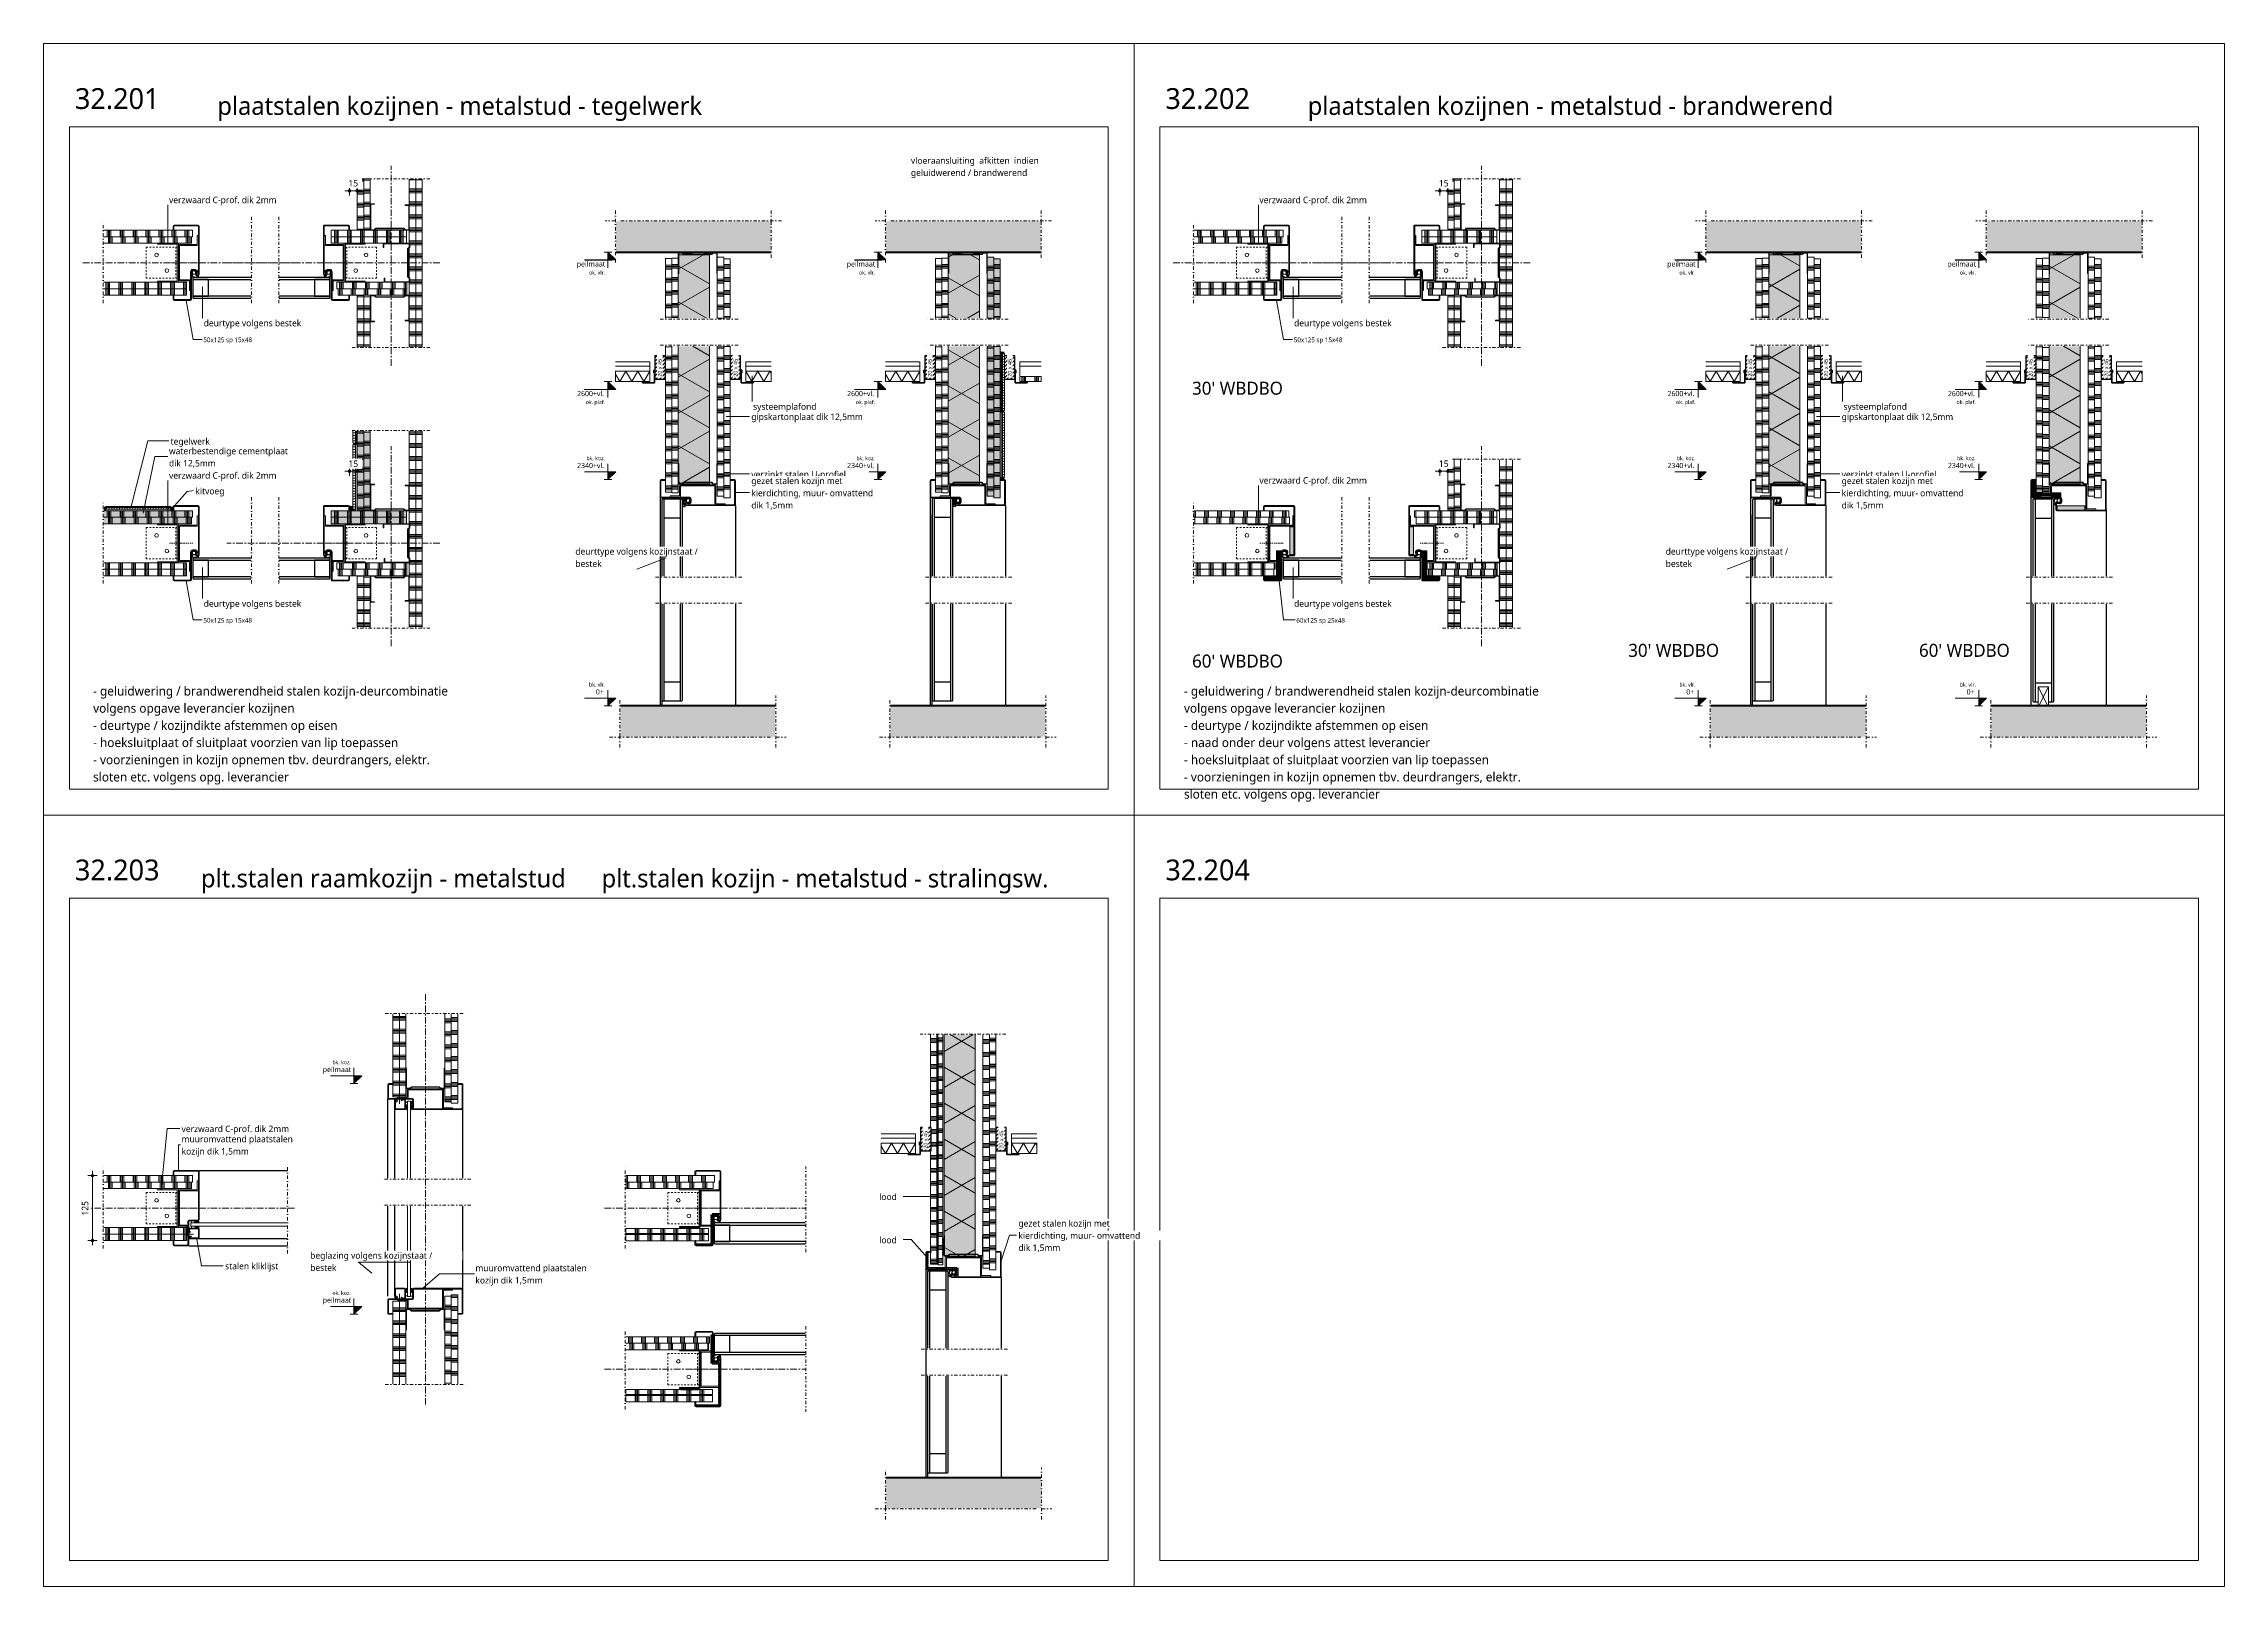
# Model space of a CAD drawing. Header units: millimetres. Extents: x -15087 to -10887, y 4459 to 7429.
import ezdxf

# ---------------------------------------------------------------- set-up
doc = ezdxf.new("R2010")
doc.units = ezdxf.units.MM
for name, pattern in [('Dash', [6.35, 3.175, -3.175]), ('Dash dot', [15.875, 6.35, -4.7625, 0, -4.7625]), ('Grid Line', [22.225, 12.7, -3.175, 3.175, -3.175]), ('Streep 2_2', [4, 2, -2]), ('Streep-stip _ detail', [4, 2, -1, 0, -1])]:
    doc.linetypes.add(name, pattern=pattern)
for name, color, linetype, lineweight in [('A-ANNO-DIMS', 211, 'Continuous', 13), ('A-ANNO-DIMS-5', 211, 'Continuous', 13), ('A-ANNO-IDEN', 131, 'Continuous', 18), ('A-ANNO-NOTE', 131, 'Continuous', 18), ('A-DETL', 90, 'Continuous', 13), ('A-DETL-GENF', 92, 'Continuous', 18), ('A-DETL-MBND', 5, 'Continuous', 25), ('G-ANNO-TEXT', 231, 'Continuous', 13)]:
    doc.layers.add(name, color=color, linetype=linetype, lineweight=lineweight)
doc.styles.add('Arial', font='arial.ttf', dxfattribs={"height": 7.5})
doc.styles.add('Segoe UI', font='segoeui.ttf', dxfattribs={"height": 7.5})
doc.styles.add('Segoe UI_1', font='segoeui.ttf', dxfattribs={"height": 10})
doc.styles.add('Segoe UI_2', font='segoeui.ttf', dxfattribs={"height": 40})
doc.styles.add('Segoe UI_3', font='segoeui.ttf', dxfattribs={"height": 12.5})
doc.styles.add('Segoe UI_4', font='segoeui.ttf', dxfattribs={"height": 9})
doc.styles.add('Segoe UI_5', font='segoeui.ttf', dxfattribs={"height": 35})
doc.styles.add('Segoe UI_6', font='segoeui.ttf', dxfattribs={"height": 25})
doc.styles.add('Segoe UI_7', font='segoeui.ttf', dxfattribs={"height": 17.5})
doc.dimstyles.new('2_5_mm', dxfattribs={"dimscale": 304.8, "dimtxt": 13.092049, "dimasz": 0.016404, "dimexe": 0.029528, "dimexo": 0.0625, "dimgap": 0.014764, "dimtad": 1, "dimdec": 0, "dimzin": 0, "dimdsep": 46, "dimtxsty": 'Segoe UI_3', "dimblk1": 'DOTBLANK', "dimblk2": 'DOTBLANK', "dimsah": 1, "dimcen": 0.09, "dimdle": 0.029528, "dimazin": 0, "dimtfac": 1, "dimtdec": 4, "dimtix": 1, "dimtmove": 0, "dimatfit": 3, "dimfxl": 0.029528, "dimfxlon": 1, "dimtvp": 1, "dimtfill": 1, "dimtolj": 1, "dimtzin": 0, "dimarcsym": 2})
pattern_1 = [(60, (0, 60.8), (-51.9615, 30), []), (120, (0, 60.8), (-51.9615, -30), [])]
pattern_2 = [(27, (14969.061, -6529.301), (3.77829049, 3.0474614), [0.16764, -7.982, 0.16764, -4.432, -1]), (27, (14969.061, -6529.301), (3.77829049, 3.0474614), [-12.75, 0.16764, -0.83236]), (58, (14969.061, -6529.301), (1.66906841, 4.55814772), [0.16764, -7.932, 0.16764, -8.032, -1]), (58, (14969.061, -6529.301), (1.66906841, 4.55814772), [-16.3, 0.16764, -0.83236]), (81, (14969.061, -6529.301), (-0.24462463, 4.84795408), [0.16764, -7.832, 0.16764, -4.362, -1]), (81, (14969.061, -6529.301), (-0.24462463, 4.84795408), [-12.53, 0.16764, -0.83236])]
pattern_3 = [(117, (6657.802, 14483.284), (-3.0474614, 3.77829049), [0.16764, -7.982, 0.16764, -4.432, -1]), (117, (6657.802, 14483.284), (-3.0474614, 3.77829049), [-12.75, 0.16764, -0.83236]), (148, (6657.802, 14483.284), (-4.55814772, 1.66906841), [0.16764, -7.932, 0.16764, -8.032, -1]), (148, (6657.802, 14483.284), (-4.55814772, 1.66906841), [-16.3, 0.16764, -0.83236]), (171, (6657.802, 14483.284), (-4.84795408, -0.24462463), [0.16764, -7.832, 0.16764, -4.362, -1]), (171, (6657.802, 14483.284), (-4.84795408, -0.24462463), [-12.53, 0.16764, -0.83236])]
pattern_4 = [(117, (6720.847, 13244.68), (-3.0474614, 3.77829049), [0.16764, -7.982, 0.16764, -4.432, -1]), (117, (6720.847, 13244.68), (-3.0474614, 3.77829049), [-12.75, 0.16764, -0.83236]), (148, (6720.847, 13244.68), (-4.55814772, 1.66906841), [0.16764, -7.932, 0.16764, -8.032, -1]), (148, (6720.847, 13244.68), (-4.55814772, 1.66906841), [-16.3, 0.16764, -0.83236]), (171, (6720.847, 13244.68), (-4.84795408, -0.24462463), [0.16764, -7.832, 0.16764, -4.362, -1]), (171, (6720.847, 13244.68), (-4.84795408, -0.24462463), [-12.53, 0.16764, -0.83236])]
pattern_5 = [(117, (6833.847, 13244.68), (-3.0474614, 3.77829049), [0.16764, -7.982, 0.16764, -4.432, -1]), (117, (6833.847, 13244.68), (-3.0474614, 3.77829049), [-12.75, 0.16764, -0.83236]), (148, (6833.847, 13244.68), (-4.55814772, 1.66906841), [0.16764, -7.932, 0.16764, -8.032, -1]), (148, (6833.847, 13244.68), (-4.55814772, 1.66906841), [-16.3, 0.16764, -0.83236]), (171, (6833.847, 13244.68), (-4.84795408, -0.24462463), [0.16764, -7.832, 0.16764, -4.362, -1]), (171, (6833.847, 13244.68), (-4.84795408, -0.24462463), [-12.53, 0.16764, -0.83236])]

msp = doc.modelspace()

# ---------------------------------------------------------------- texts
at = {"layer": 'G-ANNO-TEXT', "color": 7, "attachment_point": 1}
for s, insert, char_height, width, style in [('32.201', (-15026.8, 7342.9), 40, 201.624, 'Segoe UI_2'), ('plaatstalen kozijnen - metalstud - tegelwerk', (-14752.4, 7326.4), 35, 1178.881, 'Segoe UI_5'), ('32.202', (-12926.8, 7342.9), 40, 201.624, 'Segoe UI_2'), ('plaatstalen kozijnen - metalstud - brandwerend', (-12652.4, 7326.4), 35, 1273.881, 'Segoe UI_5'), ('vloeraansluiting  afkitten  indien ', (-13416.7, 7209.8), 12.5, 307.046, 'Segoe UI_3'), ('geluidwerend / brandwerend  ', (-13416.7, 7186.4), 12.5, 284.599, 'Segoe UI_3'), ("30' WBDBO", (-12875.2, 6777.8), 25, 223.27, 'Segoe UI_6'), ("30' WBDBO", (-12035.2, 6273.1), 25, 223.27, 'Segoe UI_6'), ("60' WBDBO", (-11475.2, 6273.1), 25, 223.27, 'Segoe UI_6'), ("60' WBDBO", (-12875.2, 6252.5), 25, 223.27, 'Segoe UI_6'), ('- geluidwering / brandwerendheid stalen kozijn-deurcombinatie ', (-14991.8, 6191.1), 17.5, 853.797, 'Segoe UI_7'), ('- geluidwering / brandwerendheid stalen kozijn-deurcombinatie ', (-12890.9, 6191.1), 17.5, 853.797, 'Segoe UI_7'), ('volgens opgave leverancier kozijnen', (-14991.8, 6158), 17.5, 478.207, 'Segoe UI_7'), ('volgens opgave leverancier kozijnen', (-12890.9, 6158), 17.5, 478.207, 'Segoe UI_7'), ('- deurtype / kozijndikte afstemmen op eisen', (-14991.8, 6124.9), 17.5, 586.034, 'Segoe UI_7'), ('- hoeksluitplaat of sluitplaat voorzien van lip toepassen', (-14991.8, 6091.9), 17.5, 727.932, 'Segoe UI_7'), ('- deurtype / kozijndikte afstemmen op eisen', (-12890.9, 6124.9), 17.5, 586.034, 'Segoe UI_7'), ('- naad onder deur volgens attest leverancier', (-12890.9, 6091.9), 17.5, 584.831, 'Segoe UI_7'), ('- voorzieningen in kozijn opnemen tbv. deurdrangers, elektr. ', (-14991.8, 6058.8), 17.5, 806.898, 'Segoe UI_7'), ('- hoeksluitplaat of sluitplaat voorzien van lip toepassen', (-12890.9, 6058.8), 17.5, 727.932, 'Segoe UI_7'), ('sloten etc. volgens opg. leverancier', (-14991.8, 6025.7), 17.5, 464.177, 'Segoe UI_7'), ('- voorzieningen in kozijn opnemen tbv. deurdrangers, elektr. ', (-12890.9, 6025.7), 17.5, 806.898, 'Segoe UI_7'), ('sloten etc. volgens opg. leverancier', (-12890.9, 5992.6), 17.5, 464.177, 'Segoe UI_7'), ('32.203', (-15026.8, 5857.9), 40, 201.624, 'Segoe UI_2'), ('plt.stalen raamkozijn - metalstud ', (-14784, 5839.3), 35, 895.886, 'Segoe UI_5'), ('plt.stalen kozijn - metalstud - stralingsw. ', (-14012.4, 5839.3), 35, 1100.316, 'Segoe UI_5'), ('32.204', (-12926.8, 5857.9), 40, 201.624, 'Segoe UI_2')]:
    msp.add_mtext(s, dxfattribs=dict(at, insert=insert, char_height=char_height, width=width, style=style))

# ---------------------------------------------------------------- blocks, each defined once
blk = doc.blocks.new('21 cementgebonden plaat - D08-2403505-32_2 Binnenkozijnen - Staal')
at = {"layer": 'A-DETL-GENF'}
h = blk.add_hatch(color=256, dxfattribs=at)
h.paths.add_polyline_path([(0, -8), (27.5, -8), (27.5, -1.6), (9, -1.6), (9, 0), (0, 0), (0, -1.6)])
h.paths.add_polyline_path([(28.7, 0), (28.9, -0.2), (29.2, -0.6), (29.4, -1.1), (29.5, -1.6), (29.5, -8), (48, -8), (48, 0), (28.9, 0)])
for p, q in [((9, 0), (0, 0)), ((48, 0), (28.7, 0)), ((48, -8), (48, 0)), ((0, -8), (27.5, -8)), ((29.5, -8), (48, -8))]:
    blk.add_line(p, q, dxfattribs=at)
blk = doc.blocks.new('21 cementgebonden plaat - D08-2403183-32_2 Binnenkozijnen - Staal')
at = {"layer": 'A-DETL-GENF'}
h = blk.add_hatch(color=256, dxfattribs=at)
h.paths.add_polyline_path([(9.4, 0), (9.4, 1.8), (27.9, 1.8), (27.9, 8), (0, 8), (0, 0)])
h.paths.add_polyline_path([(28.7, 0), (48, 0), (48, 8), (29.9, 8), (29.9, 1.8), (29.8, 1.3), (29.6, 0.8), (29.3, 0.4), (28.9, 0.1)])
for p, q in [((27.9, 8), (0, 8)), ((0, 0), (9.4, 0)), ((28.7, 0), (48, 0)), ((48, 8), (29.9, 8)), ((48, 0), (48, 8))]:
    blk.add_line(p, q, dxfattribs=at)
blk = doc.blocks.new('21 cementgebonden plaat - D08-V1-32_2 Binnenkozijnen - Staal')
at = {"layer": 'A-DETL-GENF'}
h = blk.add_hatch(color=256, dxfattribs=at)
h.paths.add_polyline_path([(0, 1.6), (0, 0), (9, 0), (9, 1.6), (27.5, 1.6), (27.5, 8), (0, 8)])
h.paths.add_polyline_path([(28.7, 0), (48, 0), (48, 8), (29.5, 8), (29.5, 1.6), (29.4, 1.1), (29.2, 0.6), (28.9, 0.2)])
for p, q in [((27.5, 8), (0, 8)), ((0, 0), (9, 0)), ((28.7, 0), (48, 0)), ((48, 8), (29.5, 8)), ((48, 0), (48, 8))]:
    blk.add_line(p, q, dxfattribs=at)
blk = doc.blocks.new('40  gipsplaat - D12_5-2957638-32_2 Binnenkozijnen - Staal')
at = {"layer": 'A-DETL-GENF', "lineweight": 13}
h = blk.add_hatch(dxfattribs=at)
h.set_pattern_fill('FP_1', color=256, style=0, pattern_type=2)
h.set_pattern_definition([(90, (14982.56, -6969.3), (-25, 1e-15), []), (90, (14985.06, -6969.3), (-25, 1e-15), []), (90, (14987.56, -6969.3), (-25, 1e-15), []), (90, (14990.06, -6969.3), (-25, 1e-15), [])])
h.paths.add_polyline_path([(160.5, -12.5), (160.5, 0), (1, 0), (1, -12.5), (97.6, -12.5)])
at = {"layer": 'A-DETL-GENF'}
for p, q in [((105, 0), (1, 0)), ((105, 0), (1, 0)), ((144, 0), (105, 0)), ((160.5, 0), (144, 0)), ((160.5, 0), (144, 0)), ((160.5, -12.5), (160.5, 0)), ((160.5, -12.5), (160.5, 0)), ((1, -12.5), (160.5, -12.5))]:
    blk.add_line(p, q, dxfattribs=at)
blk = doc.blocks.new('40  gipsplaat - D12_5-V2-32_2 Binnenkozijnen - Staal')
at = {"layer": 'A-DETL-GENF', "lineweight": 13}
h = blk.add_hatch(dxfattribs=at)
h.set_pattern_fill('FP_2', color=256, style=0, pattern_type=2)
h.set_pattern_definition([(90, (14982.56, -6956.8), (-25, 1e-15), []), (90, (14985.06, -6956.8), (-25, 1e-15), []), (90, (14987.56, -6956.8), (-25, 1e-15), []), (90, (14990.06, -6956.8), (-25, 1e-15), [])])
h.paths.add_polyline_path([(160.5, -12.5), (160.5, 0), (1, 0), (1, -12.5), (136.5, -12.5)])
at = {"layer": 'A-DETL-GENF'}
for p, q in [((160.5, 0), (1, 0)), ((160.5, 0), (1, 0)), ((160.5, -12.5), (160.5, 0)), ((160.5, -12.5), (160.5, 0)), ((1, -12.5), (135, -12.5)), ((1, -12.5), (135, -12.5)), ((135, -12.5), (136.5, -12.5)), ((136.5, -12.5), (160.5, -12.5)), ((136.5, -12.5), (160.5, -12.5))]:
    blk.add_line(p, q, dxfattribs=at)
blk = doc.blocks.new('40  gipsplaat - D12_5-2957639-32_2 Binnenkozijnen - Staal')
at = {"layer": 'A-DETL-GENF', "lineweight": 13}
h = blk.add_hatch(dxfattribs=at)
h.set_pattern_fill('FP_3', color=256, style=0, pattern_type=2)
h.set_pattern_definition([(270, (-14812.56, 7044.3), (25, 1e-15), []), (270, (-14815.06, 7044.3), (25, 1e-15), []), (270, (-14817.56, 7044.3), (25, 1e-15), []), (270, (-14820.06, 7044.3), (25, 1e-15), [])])
h.paths.add_polyline_path([(25, 0), (0, 0), (0, -12.5), (169, -12.5), (169, 0), (26, 0)])
at = {"layer": 'A-DETL-GENF'}
for p, q in [((26, 0), (0, 0)), ((0, 0), (0, -12.5)), ((26, 0), (0, 0)), ((0, 0), (0, -12.5)), ((65, 0), (26, 0)), ((169, 0), (65, 0)), ((169, 0), (65, 0)), ((0, -12.5), (169, -12.5))]:
    blk.add_line(p, q, dxfattribs=at)
blk = doc.blocks.new('40  gipsplaat - D12_5-2957640-32_2 Binnenkozijnen - Staal')
at = {"layer": 'A-DETL-GENF', "lineweight": 13}
h = blk.add_hatch(dxfattribs=at)
h.set_pattern_fill('FP_4', color=256, style=0, pattern_type=2)
h.set_pattern_definition([(270, (-14810.06, 7056.8), (25, 1e-15), []), (270, (-14812.56, 7056.8), (25, 1e-15), []), (270, (-14815.06, 7056.8), (25, 1e-15), []), (270, (-14817.56, 7056.8), (25, 1e-15), [])])
h.paths.add_polyline_path([(0, 0), (0, -12.5), (171.5, -12.5), (171.5, 0), (74.9, 0)])
at = {"layer": 'A-DETL-GENF'}
for p, q in [((171.5, 0), (0, 0)), ((0, 0), (0, -12.5)), ((171.5, 0), (0, 0)), ((0, 0), (0, -12.5)), ((0, -12.5), (36, -12.5)), ((0, -12.5), (36, -12.5)), ((36, -12.5), (37.5, -12.5)), ((37.5, -12.5), (171.5, -12.5)), ((37.5, -12.5), (171.5, -12.5))]:
    blk.add_line(p, q, dxfattribs=at)
blk = doc.blocks.new('22 verzwaard metalstud profiel - 75 mm-2059195-32_2 Binnenkozijnen - Staal')
at = {"layer": 'A-DETL-GENF'}
blk.add_hatch(color=256, dxfattribs=at).paths.add_polyline_path([(37.5, -40), (37.5, -1), (36.5, 0), (-36.5, 0), (-37.5, -1), (-37.5, -40), (-35.5, -40), (-35.5, -2), (35.5, -2), (35.5, -40)])
for p, q in [((-36.5, 0), (-37.5, -1)), ((-37.5, -1), (-36.5, 0)), ((-33, 0), (-36.5, 0)), ((-33, 0), (-36.5, 0)), ((36.5, 0), (33, 0)), ((36.5, 0), (33, 0)), ((37.5, -1), (36.5, 0)), ((-37.5, -1), (-37.5, -40)), ((-37.5, -40), (-37.5, -1)), ((-37.5, -40), (-35.5, -40)), ((-37.5, -40), (-35.5, -40)), ((-35.5, -2), (35.5, -2)), ((-35.5, -40), (-35.5, -2)), ((-35.5, -40), (-35.5, -2)), ((-35.5, -2), (35.5, -2)), ((35.5, -2), (35.5, -40)), ((35.5, -40), (35.5, -2)), ((35.5, -40), (37.5, -40)), ((35.5, -40), (37.5, -40)), ((37.5, -1), (36.5, 0)), ((37.5, -40), (37.5, -1)), ((37.5, -40), (37.5, -1))]:
    blk.add_line(p, q, dxfattribs=at)
blk = doc.blocks.new('32 binnendeur-horizontaal - D 40 _sp17_-2397228-32_2 Binnenkozijnen - Staal')
at = {"layer": 'A-DETL-GENF', "lineweight": 25}
for p, q in [((-944.3, -998.5), (-945.3, -999.5)), ((-945.3, -999.5), (-945.3, -1002.5)), ((-915.3, -1002.5), (-945.3, -1002.5)), ((-945.3, -1002.5), (-945.3, -1034.5)), ((-945.3, -1002.5), (-833.3, -1002.5)), ((-939.1, -998.5), (-944.3, -998.5)), ((-833.3, -998.5), (-937.6, -998.5)), ((-915.3, -1034.5), (-915.3, -1002.5)), ((-689, -998.5), (-778.7, -998.5)), ((-778.7, -1002.5), (-681.1, -1002.5)), ((-681.1, -1002.5), (-711.1, -1002.5)), ((-711.1, -1002.5), (-711.1, -1034.5)), ((-682.1, -998.5), (-687.5, -998.5)), ((-681.1, -999.5), (-682.1, -998.5)), ((-681.1, -1002.5), (-681.1, -999.5)), ((-681.1, -1034.5), (-681.1, -1002.5)), ((-945.3, -1034.5), (-945.3, -1037.5)), ((-945.3, -1034.5), (-915.3, -1034.5)), ((-833.3, -1034.5), (-945.3, -1034.5)), ((-945.3, -1037.5), (-944.3, -1038.5)), ((-944.3, -1038.5), (-833.3, -1038.5)), ((-681.1, -1034.5), (-778.7, -1034.5)), ((-778.7, -1038.5), (-682.1, -1038.5)), ((-711.1, -1034.5), (-681.1, -1034.5)), ((-682.1, -1038.5), (-681.1, -1037.5)), ((-681.1, -1037.5), (-681.1, -1034.5))]:
    blk.add_line(p, q, dxfattribs=at)
blk = doc.blocks.new('00 Afbreeklijn 0 s l - Type 1-2393058-32_2 Binnenkozijnen - Staal')
at = {"layer": 'A-DETL-GENF', "linetype": 'Dash dot'}
blk.add_line((140, 0), (-15, 0), dxfattribs=at)
blk = doc.blocks.new('00 afbreeklijn 1 s l - Type 1-2397142-32_2 Binnenkozijnen - Staal')
at = {"layer": 'A-DETL-GENF', "linetype": 'Dash dot'}
for p, q in [((150, 0), (-20, 0)), ((150, -52.6), (-20, -52.6))]:
    blk.add_line(p, q, dxfattribs=at)
blk = doc.blocks.new('30 L-anker plat a e - 60x60-4462558-32_2 Binnenkozijnen - Staal')
at = {"layer": 'A-DETL-GENF', "linetype": 'Dash'}
for p, q in [((-25, -60), (-25, 0)), ((35, 0), (-25, 0)), ((35, 0), (35, -60)), ((35, -3), (-25, -3)), ((35, -60), (-25, -60))]:
    blk.add_line(p, q, dxfattribs=at)
at = {"layer": 'A-DETL-GENF', "linetype": 'Streep-stip _ detail', "lineweight": 13}
for p, q in [((5, 4), (5, 30)), ((5, -15), (5, 2))]:
    blk.add_line(p, q, dxfattribs=at)
at = {"layer": 'A-DETL-GENF', "lineweight": 13}
for centre in [(-10, -40), (20, -20)]:
    blk.add_circle(centre, 3.5, dxfattribs=at)
blk = doc.blocks.new('42 isolatie - Type 1-3760044-32_2 Binnenkozijnen - Staal')
at = {"layer": 'A-DETL-GENF'}
h = blk.add_hatch(color=256, dxfattribs=at)
h.paths.add_polyline_path([(442.2, 60.8), (439.2, 60.8), (439.2, 11.8), (442.2, 8.8), (442.2, 42.1)])
h.paths.add_polyline_path([(442.2, 1.8), (441.2, 0.8), (442.2, 0.8)])
h.paths.add_polyline_path([(441.2, 8.4), (438.2, 11.4), (438.2, 60.8), (176.6, 60.8), (176.6, 0.8), (402.2, 0.8), (402.2, 1.8), (441.2, 1.8)])
h.paths.add_polyline_path([(122.6, 0.8), (122.6, 60.8), (0.3, 60.8), (0.3, 1.8), (36.2, 1.8), (36.2, 0.8)])
at = {"layer": 'A-DETL-GENF', "lineweight": 13}
h = blk.add_hatch(dxfattribs=at)
h.set_pattern_fill('FP_5', color=256, style=0, pattern_type=2)
h.set_pattern_definition(pattern_1)
h.paths.add_polyline_path([(442.2, 60.8), (439.2, 60.8), (439.2, 11.8), (442.2, 8.8), (442.2, 42.1)])
h.paths.add_polyline_path([(442.2, 1.8), (441.2, 0.8), (442.2, 0.8)])
h.paths.add_polyline_path([(441.2, 8.4), (438.2, 11.4), (438.2, 60.8), (176.6, 60.8), (176.6, 0.8), (402.2, 0.8), (402.2, 1.8), (441.2, 1.8)])
h.paths.add_polyline_path([(122.6, 0.8), (122.6, 60.8), (0.3, 60.8), (0.3, 1.8), (36.2, 1.8), (36.2, 0.8)])
at = {"layer": 'A-DETL-GENF'}
for p, q in [((122.6, 60.8), (0.3, 60.8)), ((0.3, 60.8), (0.3, 1.8)), ((122.6, 60.8), (0.3, 60.8)), ((0.3, 60.8), (0.3, 1.8)), ((438.2, 60.8), (176.6, 60.8)), ((438.2, 60.8), (176.6, 60.8)), ((442.2, 60.8), (439.2, 60.8)), ((442.2, 60.8), (439.2, 60.8)), ((442.2, 8.8), (442.2, 60.8)), ((442.2, 8.8), (442.2, 60.8)), ((0.3, 0.8), (7.2, 0.8)), ((0.3, 0.8), (7.2, 0.8)), ((7.2, 0.8), (36.2, 0.8)), ((36.2, 0.8), (122.6, 0.8)), ((176.6, 0.8), (402.2, 0.8)), ((402.2, 0.8), (441.2, 0.8)), ((441.2, 0.8), (442.2, 0.8)), ((442.2, 0.8), (442.2, 1.8)), ((442.2, 0.8), (442.2, 1.8))]:
    blk.add_line(p, q, dxfattribs=at)
blk = doc.blocks.new('40  gipsplaat - D12_5-2957641-32_2 Binnenkozijnen - Staal')
at = {"layer": 'A-DETL-GENF', "lineweight": 13}
h = blk.add_hatch(dxfattribs=at)
h.set_pattern_fill('FP_6', color=256, style=0, pattern_type=2)
h.set_pattern_definition([(90, (7007.42, 13789.68), (-25, 1e-15), []), (90, (7004.92, 13789.68), (-25, 1e-15), []), (90, (7002.42, 13789.68), (-25, 1e-15), []), (90, (6999.92, 13789.68), (-25, 1e-15), [])])
h.paths.add_polyline_path([(460, 12.5), (171.5, 12.5), (171.5, 0), (460, 0)])
h.paths.add_polyline_path([(117.5, 12.5), (0, 12.5), (0, 0), (117.5, 0)])
at = {"layer": 'A-DETL-GENF'}
for p, q in [((3.1, 12.5), (0, 12.5)), ((0, 12.5), (0, 0)), ((3.1, 12.5), (0, 12.5)), ((0, 12.5), (0, 0)), ((0, 0), (31, 0)), ((117.5, 12.5), (3.1, 12.5)), ((31, 0), (117.5, 0)), ((31, 0), (117.5, 0)), ((460, 12.5), (171.5, 12.5)), ((171.5, 0), (397.1, 0)), ((171.5, 0), (397.1, 0)), ((397.1, 0), (436.1, 0)), ((436.1, 0), (460, 0)), ((436.1, 0), (460, 0)), ((460, 0), (460, 12.5)), ((460, 0), (460, 12.5))]:
    blk.add_line(p, q, dxfattribs=at)
blk = doc.blocks.new('40  gipsplaat - D12_5-V3-32_2 Binnenkozijnen - Staal')
at = {"layer": 'A-DETL-GENF', "lineweight": 13}
h = blk.add_hatch(dxfattribs=at)
h.set_pattern_fill('FP_7', color=256, style=0, pattern_type=2)
h.set_pattern_definition([(90, (7004.347, 13777.18), (-25, 1e-15), []), (90, (7001.847, 13777.18), (-25, 1e-15), []), (90, (6999.347, 13777.18), (-25, 1e-15), []), (90, (6996.847, 13777.18), (-25, 1e-15), [])])
h.paths.add_polyline_path([(460, 12.5), (168.4, 12.5), (168.4, 0), (460, 0)])
h.paths.add_polyline_path([(114.4, 0), (114.4, 12.5), (0, 12.5), (0, 0)])
at = {"layer": 'A-DETL-GENF'}
for p, q in [((114.4, 12.5), (0, 12.5)), ((0, 12.5), (0, 0)), ((114.4, 12.5), (0, 12.5)), ((0, 12.5), (0, 0)), ((0, 0), (114.4, 0)), ((0, 0), (114.4, 0)), ((186.4, 12.5), (168.4, 12.5)), ((186.4, 12.5), (168.4, 12.5)), ((168.4, 0), (460, 0)), ((168.4, 0), (460, 0)), ((231.4, 12.5), (186.4, 12.5)), ((425, 12.5), (231.4, 12.5)), ((425, 12.5), (231.4, 12.5)), ((426.5, 12.5), (425, 12.5)), ((460, 12.5), (426.5, 12.5)), ((460, 12.5), (426.5, 12.5)), ((460, 0), (460, 12.5)), ((460, 0), (460, 12.5))]:
    blk.add_line(p, q, dxfattribs=at)
blk = doc.blocks.new('40  gipsplaat - D12_5-2957642-32_2 Binnenkozijnen - Staal')
at = {"layer": 'A-DETL-GENF', "lineweight": 13}
h = blk.add_hatch(dxfattribs=at)
h.set_pattern_fill('FP_8', color=256, style=0, pattern_type=2)
h.set_pattern_definition([(270, (-6553.87, -13864.68), (25, 1e-15), []), (270, (-6551.37, -13864.68), (25, 1e-15), []), (270, (-6548.87, -13864.68), (25, 1e-15), []), (270, (-6546.37, -13864.68), (25, 1e-15), [])])
h.paths.add_polyline_path([(0, 0), (282.1, 0), (282.1, 12.5), (0, 12.5)])
h.paths.add_polyline_path([(336.1, 12.5), (336.1, 0), (451.5, 0), (451.5, 12.5), (422.5, 12.5)])
at = {"layer": 'A-DETL-GENF'}
for p, q in [((1.4, 12.5), (0, 12.5)), ((0, 12.5), (0, 0)), ((1.4, 12.5), (0, 12.5)), ((0, 12.5), (0, 0)), ((0, 0), (17.5, 0)), ((0, 0), (17.5, 0)), ((282.1, 12.5), (1.4, 12.5)), ((17.5, 0), (56.5, 0)), ((56.5, 0), (282.1, 0)), ((56.5, 0), (282.1, 0)), ((451.5, 12.5), (336.1, 12.5)), ((336.1, 0), (422.5, 0)), ((336.1, 0), (422.5, 0)), ((422.5, 0), (451.5, 0)), ((451.5, 0), (451.5, 12.5)), ((451.5, 0), (451.5, 12.5))]:
    blk.add_line(p, q, dxfattribs=at)
blk = doc.blocks.new('40  gipsplaat - D12_5-2957643-32_2 Binnenkozijnen - Staal')
at = {"layer": 'A-DETL-GENF', "lineweight": 13}
h = blk.add_hatch(dxfattribs=at)
h.set_pattern_fill('FP_9', color=256, style=0, pattern_type=2)
h.set_pattern_definition([(270, (-6555.31, -13877.18), (25, 1e-15), []), (270, (-6552.81, -13877.18), (25, 1e-15), []), (270, (-6550.31, -13877.18), (25, 1e-15), []), (270, (-6547.81, -13877.18), (25, 1e-15), [])])
h.paths.add_polyline_path([(0, 0), (280.6, 0), (280.6, 12.5), (0, 12.5)])
h.paths.add_polyline_path([(334.6, 12.5), (334.6, 0), (450, 0), (450, 12.5)])
at = {"layer": 'A-DETL-GENF'}
for p, q in [((22.5, 12.5), (0, 12.5)), ((0, 12.5), (0, 0)), ((22.5, 12.5), (0, 12.5)), ((0, 12.5), (0, 0)), ((0, 0), (280.6, 0)), ((0, 0), (280.6, 0)), ((24, 12.5), (22.5, 12.5)), ((217.6, 12.5), (24, 12.5)), ((217.6, 12.5), (24, 12.5)), ((262.6, 12.5), (217.6, 12.5)), ((280.6, 12.5), (262.6, 12.5)), ((280.6, 12.5), (262.6, 12.5)), ((450, 12.5), (334.6, 12.5)), ((450, 12.5), (334.6, 12.5)), ((334.6, 0), (450, 0)), ((334.6, 0), (450, 0)), ((450, 0), (450, 12.5)), ((450, 0), (450, 12.5))]:
    blk.add_line(p, q, dxfattribs=at)
blk = doc.blocks.new('32 binnendeur-vertikaal - D 40 _sp17_-2403375-32_2 Binnenkozijnen - Staal')
at = {"layer": 'A-DETL-GENF', "lineweight": 25}
for p, q in [((-920.3, 1036.5), (-921.3, 1035.5)), ((-921.3, 1035.5), (-921.3, 1032.5)), ((-885.3, 1032.5), (-921.3, 1032.5)), ((-921.3, 1032.5), (-921.3, 1000.5)), ((-735.4, 1032.5), (-921.3, 1032.5)), ((-735.4, 1036.5), (-920.3, 1036.5)), ((-885.3, 1000.5), (-885.3, 1032.5)), ((-534.3, 1036.5), (-681.4, 1036.5)), ((-533.3, 1032.5), (-681.4, 1032.5)), ((-569.3, 1032.5), (-569.3, 1000.5)), ((-533.3, 1032.5), (-569.3, 1032.5)), ((-533.3, 1035.5), (-534.3, 1036.5)), ((-533.3, 1032.5), (-533.3, 1035.5)), ((-533.3, 1000.5), (-533.3, 1032.5)), ((-921.3, 1000.5), (-921.3, 997.5)), ((-921.3, 1000.5), (-885.3, 1000.5)), ((-921.3, 1000.5), (-735.4, 1000.5)), ((-921.3, 997.5), (-920.3, 996.5)), ((-920.3, 996.5), (-735.4, 996.5)), ((-681.4, 1000.5), (-533.3, 1000.5)), ((-681.4, 996.5), (-534.3, 996.5)), ((-569.3, 1000.5), (-533.3, 1000.5)), ((-534.3, 996.5), (-533.3, 997.5)), ((-533.3, 997.5), (-533.3, 1000.5))]:
    blk.add_line(p, q, dxfattribs=at)
at = {"layer": 'A-DETL-GENF'}
for p, q in [((-548.3, 996.5), (-548.3, 991.5)), ((-531.3, 996.5), (-548.3, 996.5)), ((-548.3, 996.5), (-542.6, 994.8)), ((-544.4, 992.7), (-548.3, 991.5)), ((-548.3, 991.5), (-544.4, 991.5)), ((-538.6, 994.4), (-543.1, 993)), ((-541.9, 991.5), (-541.3, 991.5)), ((-541.4, 994.5), (-532.7, 991.9)), ((-539.5, 991.5), (-532.7, 991.5)), ((-531.3, 996.5), (-536.8, 994.9)), ((-531.6, 991.6), (-531.3, 991.5)), ((-531.6, 991.5), (-531.3, 991.5)), ((-531.3, 993.9), (-531.3, 996.5)), ((-531.3, 991.5), (-531.3, 992.7))]:
    blk.add_line(p, q, dxfattribs=at)
blk = doc.blocks.new('22 metalstud profiel - 75 mm hor-2069737-32_2 Binnenkozijnen - Staal')
at = {"layer": 'A-DETL-GENF'}
for points in [[(-36.5, -40), (-36.5, -1), (-29.9, -1), (-26.9, -4), (26.9, -4), (29.9, -1), (36.5, -1), (36.5, -40), (37.5, -40), (37.5, -1), (36.5, 0), (29.5, 0), (26.5, -3), (-26.5, -3), (-29.5, 0), (-36.5, 0), (-37.5, -1), (-37.5, -40)], [(-11.5, -3), (-11.5, 1), (-23.5, 1), (-23.5, -3)], [(23.5, -3), (23.5, 1), (11.5, 1), (11.5, -3)]]:
    blk.add_hatch(color=256, dxfattribs=at).paths.add_polyline_path(points)
for p, q in [((-36.5, 0), (-37.5, -1)), ((-29.5, 0), (-36.5, 0)), ((-26.5, -3), (-29.5, 0)), ((-23.5, 1), (-23.5, -3)), ((-11.5, -3), (-11.5, 1)), ((11.5, 1), (11.5, -3)), ((23.5, -3), (23.5, 1)), ((29.5, 0), (26.5, -3)), ((36.5, 0), (29.5, 0)), ((37.5, -1), (36.5, 0)), ((-37.5, -1), (-37.5, -40)), ((-37.5, -40), (-36.5, -40)), ((-36.5, -40), (-36.5, -1)), ((-36.5, -1), (-29.9, -1)), ((-29.9, -1), (-26.9, -4)), ((-26.9, -4), (26.9, -4)), ((26.5, -3), (-26.5, -3)), ((26.9, -4), (29.9, -1)), ((29.9, -1), (36.5, -1)), ((36.5, -1), (36.5, -40)), ((36.5, -40), (37.5, -40)), ((37.5, -40), (36.5, -40)), ((37.5, -40), (37.5, -1))]:
    blk.add_line(p, q, dxfattribs=at)
blk = doc.blocks.new('22 metalstud profiel - 75 mm hor-4394540-32_2 Binnenkozijnen - Staal')
at = {"layer": 'A-DETL-GENF'}
blk.add_hatch(color=256, dxfattribs=at).paths.add_polyline_path([(-29.5, 0), (-26.5, 3), (26.5, 3), (29.5, 0), (36.5, 0), (37.5, 1), (37.5, 40), (36.5, 40), (36.5, 1), (29.9, 1), (26.9, 4), (-26.9, 4), (-29.9, 1), (-36.5, 1), (-36.5, 40), (-37.5, 40), (-37.5, 1), (-36.5, 0)])
for p, q in [((-36.5, 40), (-37.5, 40)), ((-37.5, 40), (-37.5, 1)), ((-37.5, 1), (-36.5, 0)), ((-36.5, 1), (-36.5, 40)), ((-29.9, 1), (-36.5, 1)), ((-26.9, 4), (-29.9, 1)), ((-29.5, 0), (-26.5, 3)), ((26.9, 4), (-26.9, 4)), ((-26.5, 3), (26.5, 3)), ((26.5, 3), (29.5, 0)), ((29.9, 1), (26.9, 4)), ((36.5, 1), (29.9, 1)), ((36.5, 40), (36.5, 1)), ((37.5, 40), (36.5, 40)), ((37.5, 40), (36.5, 40)), ((36.5, 0), (37.5, 1)), ((37.5, 1), (37.5, 40)), ((-36.5, 0), (-29.5, 0)), ((29.5, 0), (36.5, 0))]:
    blk.add_line(p, q, dxfattribs=at)
blk = doc.blocks.new('23 vloerweergave - 23 DI vloerweergave s e-2127734-32_2 Binnenkozijnen - Staal')
at = {"layer": 'A-DETL-GENF', "linetype": 'Dash dot'}
blk.add_hatch(color=256, dxfattribs=at).paths.add_polyline_path([(149, 0), (149, 59), (-149, 59), (-149, 0)])
for p, q in [((-151, 60), (-170, 60)), ((-150, 80), (-150, -14.6)), ((170, 60), (-149, 60)), ((150, 80), (150, 61)), ((150, 59), (150, -20)), ((-150, -15), (-150, -20))]:
    blk.add_line(p, q, dxfattribs=at)
at = {"layer": 'A-DETL-GENF', "lineweight": 50}
blk.add_line((-149, 0), (149, 0), dxfattribs=at)
blk = doc.blocks.new('00 afbreeklijn 2 s l - breed 50-2323006-32_2 Binnenkozijnen - Staal')
at = {"layer": 'A-DETL-GENF', "linetype": 'Dash dot'}
for p, q in [((154, 50), (-15, 50)), ((154, 0), (-15, 0))]:
    blk.add_line(p, q, dxfattribs=at)
blk = doc.blocks.new('00 afbreeklijn 2 s l - breed 50-2324431-32_2 Binnenkozijnen - Staal')
at = {"layer": 'A-DETL-GENF', "linetype": 'Dash dot'}
for p, q in [((140, 50), (-15, 50)), ((140, 0), (-15, 0))]:
    blk.add_line(p, q, dxfattribs=at)
blk = doc.blocks.new('42 isolatie - Type 1-V4-32_2 Binnenkozijnen - Staal')
at = {"layer": 'A-DETL-GENF'}
h = blk.add_hatch(color=256, dxfattribs=at)
h.paths.add_polyline_path([(442.2, 60.8), (439.2, 60.8), (439.2, 11.8), (442.2, 8.8), (442.2, 47.9)])
h.paths.add_polyline_path([(442.2, 1.8), (441.2, 0.8), (442.2, 0.8)])
h.paths.add_polyline_path([(441.2, 8.4), (438.2, 11.4), (438.2, 60.8), (176.6, 60.8), (176.6, 0.8), (402.2, 0.8), (402.2, 1.8), (441.2, 1.8)])
h.paths.add_polyline_path([(122.6, 60.8), (0.3, 60.8), (0.3, 1.8), (36.2, 1.8), (36.2, 0.8), (122.6, 0.8)])
at = {"layer": 'A-DETL-GENF', "lineweight": 13}
h = blk.add_hatch(dxfattribs=at)
h.set_pattern_fill('FP_5', color=256, style=0, pattern_type=2)
h.set_pattern_definition(pattern_1)
h.paths.add_polyline_path([(442.2, 60.8), (439.2, 60.8), (439.2, 11.8), (442.2, 8.8), (442.2, 47.9)])
h.paths.add_polyline_path([(442.2, 1.8), (441.2, 0.8), (442.2, 0.8)])
h.paths.add_polyline_path([(441.2, 8.4), (438.2, 11.4), (438.2, 60.8), (176.6, 60.8), (176.6, 0.8), (402.2, 0.8), (402.2, 1.8), (441.2, 1.8)])
h.paths.add_polyline_path([(122.6, 60.8), (0.3, 60.8), (0.3, 1.8), (36.2, 1.8), (36.2, 0.8), (122.6, 0.8)])
at = {"layer": 'A-DETL-GENF'}
for p, q in [((122.6, 60.8), (0.3, 60.8)), ((0.3, 60.8), (0.3, 1.8)), ((122.6, 60.8), (0.3, 60.8)), ((0.3, 60.8), (0.3, 1.8)), ((438.2, 60.8), (176.6, 60.8)), ((438.2, 60.8), (176.6, 60.8)), ((442.2, 60.8), (439.2, 60.8)), ((442.2, 60.8), (439.2, 60.8)), ((442.2, 8.8), (442.2, 60.8)), ((442.2, 8.8), (442.2, 60.8)), ((0.3, 0.8), (7.2, 0.8)), ((0.3, 0.8), (7.2, 0.8)), ((7.2, 0.8), (36.2, 0.8)), ((36.2, 0.8), (122.6, 0.8)), ((176.6, 0.8), (402.2, 0.8)), ((402.2, 0.8), (441.2, 0.8)), ((441.2, 0.8), (442.2, 0.8)), ((442.2, 0.8), (442.2, 1.8)), ((442.2, 0.8), (442.2, 1.8))]:
    blk.add_line(p, q, dxfattribs=at)
blk = doc.blocks.new('40  gipsplaat - vochtbestendig D12_5-2957644-32_2 Binnenkozijnen - Staal')
at = {"layer": 'A-DETL-GENF'}
h = blk.add_hatch(color=256, dxfattribs=at)
h.paths.add_polyline_path([(460, 9.7), (460, 12.5), (171.5, 12.5), (171.5, 0), (460, 0)])
h.paths.add_polyline_path([(117.5, 12.5), (0, 12.5), (0, 0), (117.5, 0)])
at = {"layer": 'A-DETL-GENF', "lineweight": 13}
h = blk.add_hatch(dxfattribs=at)
h.set_pattern_fill('FP_10', color=256, style=0, pattern_type=2)
h.set_pattern_definition([(90, (7007.42, 13269.68), (-25, 1e-15), []), (90, (7004.92, 13269.68), (-25, 1e-15), []), (90, (7002.42, 13269.68), (-25, 1e-15), []), (90, (6999.92, 13269.68), (-25, 1e-15), [])])
h.paths.add_polyline_path([(460, 9.7), (460, 12.5), (171.5, 12.5), (171.5, 0), (460, 0)])
h.paths.add_polyline_path([(117.5, 12.5), (0, 12.5), (0, 0), (117.5, 0)])
at = {"layer": 'A-DETL-GENF'}
for p, q in [((3.1, 12.5), (0, 12.5)), ((0, 12.5), (0, 0)), ((3.1, 12.5), (0, 12.5)), ((0, 12.5), (0, 0)), ((0, 0), (31, 0)), ((117.5, 12.5), (3.1, 12.5)), ((31, 0), (117.5, 0)), ((31, 0), (117.5, 0)), ((460, 12.5), (171.5, 12.5)), ((171.5, 0), (397.1, 0)), ((171.5, 0), (397.1, 0)), ((397.1, 0), (436.1, 0)), ((436.1, 0), (460, 0)), ((436.1, 0), (460, 0)), ((460, 0), (460, 12.5)), ((460, 0), (460, 12.5))]:
    blk.add_line(p, q, dxfattribs=at)
blk = doc.blocks.new('40  gipsplaat - vochtbestendig D12_5-V5-32_2 Binnenkozijnen - Staal')
at = {"layer": 'A-DETL-GENF'}
h = blk.add_hatch(color=256, dxfattribs=at)
h.paths.add_polyline_path([(460, 12.5), (168.4, 12.5), (168.4, 0), (460, 0)])
h.paths.add_polyline_path([(114.4, 12.5), (0, 12.5), (0, 0), (114.4, 0)])
at = {"layer": 'A-DETL-GENF', "lineweight": 13}
h = blk.add_hatch(dxfattribs=at)
h.set_pattern_fill('FP_11', color=256, style=0, pattern_type=2)
h.set_pattern_definition([(90, (7004.347, 13257.18), (-25, 1e-15), []), (90, (7001.847, 13257.18), (-25, 1e-15), []), (90, (6999.347, 13257.18), (-25, 1e-15), []), (90, (6996.847, 13257.18), (-25, 1e-15), [])])
h.paths.add_polyline_path([(460, 12.5), (168.4, 12.5), (168.4, 0), (460, 0)])
h.paths.add_polyline_path([(114.4, 12.5), (0, 12.5), (0, 0), (114.4, 0)])
at = {"layer": 'A-DETL-GENF'}
for p, q in [((114.4, 12.5), (0, 12.5)), ((0, 12.5), (0, 0)), ((114.4, 12.5), (0, 12.5)), ((0, 12.5), (0, 0)), ((0, 0), (114.4, 0)), ((0, 0), (114.4, 0)), ((179, 12.5), (168.4, 12.5)), ((179, 12.5), (168.4, 12.5)), ((168.4, 0), (460, 0)), ((168.4, 0), (460, 0)), ((426.5, 12.5), (179, 12.5)), ((460, 12.5), (426.5, 12.5)), ((460, 12.5), (426.5, 12.5)), ((460, 0), (460, 12.5)), ((460, 0), (460, 12.5))]:
    blk.add_line(p, q, dxfattribs=at)
blk = doc.blocks.new('40  gipsplaat - D12_5-V6-32_2 Binnenkozijnen - Staal')
at = {"layer": 'A-DETL-GENF', "lineweight": 13}
h = blk.add_hatch(dxfattribs=at)
h.set_pattern_fill('FP_12', color=256, style=0, pattern_type=2)
h.set_pattern_definition([(270, (-6553.87, -13344.68), (25, 1e-15), []), (270, (-6551.37, -13344.68), (25, 1e-15), []), (270, (-6548.87, -13344.68), (25, 1e-15), []), (270, (-6546.37, -13344.68), (25, 1e-15), [])])
h.paths.add_polyline_path([(0, 0), (282.1, 0), (282.1, 12.5), (0, 12.5)])
h.paths.add_polyline_path([(336.1, 12.5), (336.1, 0), (451.5, 0), (451.5, 12.5), (400.7, 12.5)])
at = {"layer": 'A-DETL-GENF'}
for p, q in [((1.4, 12.5), (0, 12.5)), ((0, 12.5), (0, 0)), ((1.4, 12.5), (0, 12.5)), ((0, 12.5), (0, 0)), ((0, 0), (17.5, 0)), ((0, 0), (17.5, 0)), ((282.1, 12.5), (1.4, 12.5)), ((17.5, 0), (56.5, 0)), ((56.5, 0), (282.1, 0)), ((56.5, 0), (282.1, 0)), ((451.5, 12.5), (336.1, 12.5)), ((336.1, 0), (422.5, 0)), ((336.1, 0), (422.5, 0)), ((422.5, 0), (451.5, 0)), ((451.5, 0), (451.5, 12.5)), ((451.5, 0), (451.5, 12.5))]:
    blk.add_line(p, q, dxfattribs=at)
blk = doc.blocks.new('40  gipsplaat - D12_5-V7-32_2 Binnenkozijnen - Staal')
at = {"layer": 'A-DETL-GENF', "lineweight": 13}
h = blk.add_hatch(dxfattribs=at)
h.set_pattern_fill('FP_13', color=256, style=0, pattern_type=2)
h.set_pattern_definition([(270, (-6555.31, -13357.18), (25, 1e-15), []), (270, (-6552.81, -13357.18), (25, 1e-15), []), (270, (-6550.31, -13357.18), (25, 1e-15), []), (270, (-6547.81, -13357.18), (25, 1e-15), [])])
h.paths.add_polyline_path([(0, 0), (280.6, 0), (280.6, 12.5), (0, 12.5)])
h.paths.add_polyline_path([(334.6, 12.5), (334.6, 0), (450, 0), (450, 12.5), (399.3, 12.5)])
at = {"layer": 'A-DETL-GENF'}
for p, q in [((22.5, 12.5), (0, 12.5)), ((0, 12.5), (0, 0)), ((22.5, 12.5), (0, 12.5)), ((0, 12.5), (0, 0)), ((0, 0), (280.6, 0)), ((0, 0), (280.6, 0)), ((24, 12.5), (22.5, 12.5)), ((217.6, 12.5), (24, 12.5)), ((217.6, 12.5), (24, 12.5)), ((262.6, 12.5), (217.6, 12.5)), ((280.6, 12.5), (262.6, 12.5)), ((280.6, 12.5), (262.6, 12.5)), ((450, 12.5), (334.6, 12.5)), ((450, 12.5), (334.6, 12.5)), ((334.6, 0), (450, 0)), ((334.6, 0), (450, 0)), ((450, 0), (450, 12.5)), ((450, 0), (450, 12.5))]:
    blk.add_line(p, q, dxfattribs=at)
blk = doc.blocks.new('32 binnendeur-vertikaal - D 40 _sp17_-2403420-32_2 Binnenkozijnen - Staal')
at = {"layer": 'A-DETL-GENF', "lineweight": 25}
for p, q in [((-920.3, 1036.5), (-921.3, 1035.5)), ((-921.3, 1035.5), (-921.3, 1032.5)), ((-885.3, 1032.5), (-921.3, 1032.5)), ((-921.3, 1032.5), (-921.3, 1000.5)), ((-735.4, 1032.5), (-921.3, 1032.5)), ((-735.4, 1036.5), (-920.3, 1036.5)), ((-885.3, 1000.5), (-885.3, 1032.5)), ((-533.1, 1036.5), (-681.4, 1036.5)), ((-532.1, 1032.5), (-681.4, 1032.5)), ((-568.1, 1032.5), (-568.1, 1000.5)), ((-532.1, 1032.5), (-568.1, 1032.5)), ((-532.1, 1035.5), (-533.1, 1036.5)), ((-532.1, 1032.5), (-532.1, 1035.5)), ((-532.1, 1000.5), (-532.1, 1032.5)), ((-921.3, 1000.5), (-921.3, 997.5)), ((-921.3, 1000.5), (-885.3, 1000.5)), ((-921.3, 1000.5), (-735.4, 1000.5)), ((-921.3, 997.5), (-920.3, 996.5)), ((-920.3, 996.5), (-735.4, 996.5)), ((-681.4, 1000.5), (-532.1, 1000.5)), ((-681.4, 996.5), (-541, 996.5)), ((-568.1, 1000.5), (-532.1, 1000.5)), ((-539.6, 996.5), (-533.1, 996.5)), ((-533.1, 996.5), (-532.1, 997.5)), ((-532.1, 997.5), (-532.1, 1000.5))]:
    blk.add_line(p, q, dxfattribs=at)
at = {"layer": 'A-DETL-GENF'}
for p, q in [((-547.1, 996.5), (-547.1, 991.5)), ((-541, 996.5), (-547.1, 996.5)), ((-547.1, 996.5), (-543.2, 995.4)), ((-544.5, 992.3), (-547.1, 991.5)), ((-547.1, 991.5), (-545.3, 991.5)), ((-543.7, 992.5), (-544.1, 992.4)), ((-542.2, 995), (-532.7, 992.3)), ((-536, 994.8), (-540.7, 993.4)), ((-540.2, 991.5), (-540.1, 991.5)), ((-530.5, 996.5), (-539.6, 996.5)), ((-538.9, 991.5), (-532.7, 991.5)), ((-530.5, 996.4), (-534.2, 995.3)), ((-531.6, 991.9), (-530.5, 991.6)), ((-531.6, 991.5), (-530.5, 991.5))]:
    blk.add_line(p, q, dxfattribs=at)
blk = doc.blocks.new('40  gipsplaat - D12_5-2957645-32_2 Binnenkozijnen - Staal')
at = {"layer": 'A-DETL-GENF', "lineweight": 13}
h = blk.add_hatch(dxfattribs=at)
h.set_pattern_fill('FP_14', color=256, style=0, pattern_type=2)
h.set_pattern_definition([(90, (7158.634, 14382.972), (-25, 1e-15), []), (90, (7156.134, 14382.972), (-25, 1e-15), []), (90, (7153.634, 14382.972), (-25, 1e-15), []), (90, (7151.134, 14382.972), (-25, 1e-15), [])])
h.paths.add_polyline_path([(324, 12.5), (1, 12.5), (1, 0), (51.1, 0), (51.3, 0.2), (98.3, 0.2), (98.5, 0), (124.3, 0), (125.3, 1), (132.3, 1), (133.3, 0), (190.3, 0), (191.3, 1), (198.3, 1), (199.3, 0), (225.1, 0), (225.3, 0.2), (272.3, 0.2), (272.5, 0), (324, 0), (324, 0.2)])
at = {"layer": 'A-DETL-GENF'}
for p, q in [((324, 12.5), (1, 12.5)), ((1, 0), (51.1, 0)), ((1, 0), (51.1, 0)), ((98.5, 0), (124.3, 0)), ((98.5, 0), (124.3, 0)), ((133.3, 0), (190.3, 0)), ((133.3, 0), (190.3, 0)), ((199.3, 0), (225.1, 0)), ((199.3, 0), (225.1, 0)), ((272.5, 0), (324, 0)), ((272.5, 0), (324, 0))]:
    blk.add_line(p, q, dxfattribs=at)
blk = doc.blocks.new('40  gipsplaat - D12_5-V8-32_2 Binnenkozijnen - Staal')
at = {"layer": 'A-DETL-GENF', "lineweight": 13}
h = blk.add_hatch(dxfattribs=at)
h.set_pattern_fill('FP_15', color=256, style=0, pattern_type=2)
h.set_pattern_definition([(90, (7158.634, 14370.472), (-25, 1e-15), []), (90, (7156.134, 14370.472), (-25, 1e-15), []), (90, (7153.634, 14370.472), (-25, 1e-15), []), (90, (7151.134, 14370.472), (-25, 1e-15), [])])
h.paths.add_polyline_path([(324, 12.5), (1, 12.5), (1, 0), (324, 0)])
at = {"layer": 'A-DETL-GENF'}
for p, q in [((324, 12.5), (1, 12.5)), ((324, 12.5), (1, 12.5)), ((1, 0), (324, 0)), ((1, 0), (324, 0))]:
    blk.add_line(p, q, dxfattribs=at)
blk = doc.blocks.new('40  gipsplaat - D12_5-2957646-32_2 Binnenkozijnen - Staal')
at = {"layer": 'A-DETL-GENF', "lineweight": 13}
h = blk.add_hatch(dxfattribs=at)
h.set_pattern_fill('FP_16', color=256, style=0, pattern_type=2)
h.set_pattern_definition([(270, (-6833.634, -14457.972), (25, 1e-15), []), (270, (-6831.134, -14457.972), (25, 1e-15), []), (270, (-6828.634, -14457.972), (25, 1e-15), []), (270, (-6826.134, -14457.972), (25, 1e-15), [])])
h.paths.add_polyline_path([(1, 0), (97.9, 0), (97.9, 12.5), (1, 12.5)])
at = {"layer": 'A-DETL-GENF'}
for p, q in [((97.9, 12.5), (1, 12.5)), ((1, 0), (97.9, 0)), ((1, 0), (97.9, 0)), ((97.9, 0), (97.9, 12.5)), ((97.9, 0), (97.9, 12.5))]:
    blk.add_line(p, q, dxfattribs=at)
blk = doc.blocks.new('40  gipsplaat - D12_5-2957647-32_2 Binnenkozijnen - Staal')
at = {"layer": 'A-DETL-GENF', "lineweight": 13}
h = blk.add_hatch(dxfattribs=at)
h.set_pattern_fill('FP_17', color=256, style=0, pattern_type=2)
h.set_pattern_definition([(270, (-6833.634, -14470.472), (25, 1e-15), []), (270, (-6831.134, -14470.472), (25, 1e-15), []), (270, (-6828.634, -14470.472), (25, 1e-15), []), (270, (-6826.134, -14470.472), (25, 1e-15), [])])
h.paths.add_polyline_path([(1, 0), (100, 0), (100, 12.5), (1, 12.5)])
at = {"layer": 'A-DETL-GENF'}
for p, q in [((100, 12.5), (1, 12.5)), ((100, 12.5), (1, 12.5)), ((1, 0), (100, 0)), ((1, 0), (100, 0)), ((100, 0), (100, 12.5)), ((100, 0), (100, 12.5))]:
    blk.add_line(p, q, dxfattribs=at)
blk = doc.blocks.new('22 verzwaard metalstud profiel - 75 mm-4398024-32_2 Binnenkozijnen - Staal')
at = {"layer": 'A-DETL-GENF'}
blk.add_hatch(color=256, dxfattribs=at).paths.add_polyline_path([(37.5, 40), (35.5, 40), (35.5, 2), (-35.5, 2), (-35.5, 40), (-37.5, 40), (-37.5, 1), (-36.5, 0), (36.5, 0), (37.5, 1), (37.5, 8.6)])
for p, q in [((-35.5, 40), (-37.5, 40)), ((-37.5, 40), (-35.5, 40)), ((-37.5, 1), (-36.5, 0)), ((-37.5, 1), (-36.5, 0)), ((-36.5, 0), (-33, 0)), ((-33, 0), (-36.5, 0)), ((-35.5, 2), (-35.5, 40)), ((-35.5, 40), (-35.5, 2)), ((35.5, 2), (-35.5, 2)), ((-35.5, 2), (35.5, 2)), ((33, 0), (36.5, 0)), ((36.5, 0), (33, 0)), ((37.5, 40), (35.5, 40)), ((35.5, 40), (35.5, 2)), ((35.5, 40), (35.5, 2)), ((35.5, 40), (37.5, 40)), ((36.5, 0), (37.5, 1)), ((37.5, 1), (36.5, 0))]:
    blk.add_line(p, q, dxfattribs=at)
blk = doc.blocks.new('00 Afbreeklijn 0 s l - Type 1-2130516-32_2 Binnenkozijnen - Staal')
at = {"layer": 'A-DETL-GENF', "linetype": 'Dash dot'}
for p, q in [((0, 0), (-15, 0)), ((140, 0), (25, 0))]:
    blk.add_line(p, q, dxfattribs=at)
blk = doc.blocks.new('30 L-anker plat a e - 60x60-2057742-32_2 Binnenkozijnen - Staal')
at = {"layer": 'A-DETL-GENF', "linetype": 'Dash'}
for p, q in [((35, 60), (-25, 60)), ((-25, 60), (-25, 0)), ((35, 0), (35, 60)), ((35, 3), (-25, 3)), ((35, 0), (-25, 0))]:
    blk.add_line(p, q, dxfattribs=at)
at = {"layer": 'A-DETL-GENF', "linetype": 'Streep-stip _ detail', "lineweight": 13}
for p, q in [((5, 15), (5, -2)), ((5, -4), (5, -30))]:
    blk.add_line(p, q, dxfattribs=at)
at = {"layer": 'A-DETL-GENF', "lineweight": 13}
for centre in [(-10, 40), (20, 20)]:
    blk.add_circle(centre, 3.5, dxfattribs=at)
blk = doc.blocks.new('00 Afbreeklijn 0 s l - Type 1-2399773-32_2 Binnenkozijnen - Staal')
at = {"layer": 'A-DETL-GENF', "linetype": 'Dash dot'}
blk.add_line((140, 0), (-15, 0), dxfattribs=at)
blk = doc.blocks.new('40  gipsplaat - D12_5-2957650-32_2 Binnenkozijnen - Staal')
at = {"layer": 'A-DETL-GENF', "lineweight": 13}
h = blk.add_hatch(dxfattribs=at)
h.set_pattern_fill('FP_18', color=256, style=0, pattern_type=2)
h.set_pattern_definition([(90, (14532.51, -6969.3), (-25, 1e-15), []), (90, (14535.01, -6969.3), (-25, 1e-15), []), (90, (14537.51, -6969.3), (-25, 1e-15), []), (90, (14540.01, -6969.3), (-25, 1e-15), [])])
h.paths.add_polyline_path([(135, -12.5), (135, 0), (0, 0), (0, -12.5), (98.2, -12.5)])
at = {"layer": 'A-DETL-GENF'}
for p, q in [((92.5, 0), (0, 0)), ((0, 0), (0, -12.5)), ((92.5, 0), (0, 0)), ((0, 0), (0, -12.5)), ((100.5, 0), (92.5, 0)), ((135, 0), (100.5, 0)), ((135, -12.5), (135, 0)), ((135, -12.5), (135, 0)), ((0, -12.5), (2.4, -12.5)), ((0, -12.5), (2.4, -12.5)), ((2.4, -12.5), (135, -12.5))]:
    blk.add_line(p, q, dxfattribs=at)
blk = doc.blocks.new('40  gipsplaat - D12_5-2957651-32_2 Binnenkozijnen - Staal')
at = {"layer": 'A-DETL-GENF', "lineweight": 13}
h = blk.add_hatch(dxfattribs=at)
h.set_pattern_fill('FP_19', color=256, style=0, pattern_type=2)
h.set_pattern_definition([(90, (14530.106, -6956.8), (-25, 1e-15), []), (90, (14532.606, -6956.8), (-25, 1e-15), []), (90, (14535.106, -6956.8), (-25, 1e-15), []), (90, (14537.606, -6956.8), (-25, 1e-15), [])])
h.paths.add_polyline_path([(126.3, -12.5), (132.6, -12.5), (132.6, 0), (0, 0), (0, -12.5), (95.8, -12.5)])
at = {"layer": 'A-DETL-GENF'}
for p, q in [((132.6, 0), (0, 0)), ((0, 0), (0, -12.5)), ((132.6, 0), (0, 0)), ((0, 0), (0, -12.5)), ((132.6, -12.5), (132.6, 0)), ((132.6, -12.5), (132.6, 0)), ((0, -12.5), (20.6, -12.5)), ((0, -12.5), (20.6, -12.5)), ((20.7, -12.5), (22.1, -12.5)), ((22.1, -12.5), (63.3, -12.5)), ((22.1, -12.5), (63.3, -12.5)), ((63.3, -12.5), (70.3, -12.5)), ((70.3, -12.5), (129.3, -12.5)), ((70.3, -12.5), (129.3, -12.5)), ((129.3, -12.5), (132.6, -12.5))]:
    blk.add_line(p, q, dxfattribs=at)
blk = doc.blocks.new('40  gipsplaat - D12_5-2957652-32_2 Binnenkozijnen - Staal')
at = {"layer": 'A-DETL-GENF', "lineweight": 13}
h = blk.add_hatch(dxfattribs=at)
h.set_pattern_fill('FP_20', color=256, style=0, pattern_type=2)
h.set_pattern_definition([(270, (-14397.972, 7044.3), (25, 1e-15), []), (270, (-14400.472, 7044.3), (25, 1e-15), []), (270, (-14402.972, 7044.3), (25, 1e-15), []), (270, (-14405.472, 7044.3), (25, 1e-15), [])])
h.paths.add_polyline_path([(145, 0), (0, 0), (0, -12.5), (145, -12.5)])
at = {"layer": 'A-DETL-GENF'}
for p, q in [((34, 0), (0, 0)), ((0, 0), (0, -12.5)), ((0, 0), (0, -12.5)), ((44, 0), (34, 0)), ((145, 0), (44, 0)), ((145, 0), (44, 0)), ((145, -12.5), (145, 0)), ((145, -12.5), (145, 0)), ((0, -12.5), (145, -12.5))]:
    blk.add_line(p, q, dxfattribs=at)
blk = doc.blocks.new('40  gipsplaat - D12_5-V9-32_2 Binnenkozijnen - Staal')
at = {"layer": 'A-DETL-GENF', "lineweight": 13}
h = blk.add_hatch(dxfattribs=at)
h.set_pattern_fill('FP_21', color=256, style=0, pattern_type=2)
h.set_pattern_definition([(270, (-14397.972, 7056.8), (25, 1e-15), []), (270, (-14400.472, 7056.8), (25, 1e-15), []), (270, (-14402.972, 7056.8), (25, 1e-15), []), (270, (-14405.472, 7056.8), (25, 1e-15), [])])
h.paths.add_polyline_path([(111.4, 0), (0, 0), (0, -12.5), (145, -12.5), (145, 0)])
at = {"layer": 'A-DETL-GENF'}
for p, q in [((145, 0), (0, 0)), ((0, 0), (0, -12.5)), ((145, 0), (0, 0)), ((0, 0), (0, -12.5)), ((145, -12.5), (145, 0)), ((145, -12.5), (145, 0)), ((0, -12.5), (2.8, -12.5)), ((2.8, -12.5), (61.8, -12.5)), ((2.8, -12.5), (61.8, -12.5)), ((61.8, -12.5), (68.8, -12.5)), ((68.8, -12.5), (70, -12.5)), ((68.8, -12.5), (70, -12.5)), ((70, -12.5), (82.5, -12.5)), ((82.5, -12.5), (110, -12.5)), ((82.5, -12.5), (110, -12.5)), ((110, -12.5), (111.5, -12.5)), ((111.5, -12.5), (145, -12.5)), ((111.5, -12.5), (145, -12.5))]:
    blk.add_line(p, q, dxfattribs=at)
blk = doc.blocks.new('22 metalstud profiel - 75 mm vert-4394541-32_2 Binnenkozijnen - Staal')
at = {"layer": 'A-DETL-GENF'}
blk.add_hatch(color=256, dxfattribs=at).paths.add_polyline_path([(37.5, -1), (36.5, 0), (29.5, 0), (26.5, -3), (-26.5, -3), (-29.5, 0), (-36.5, 0), (-37.5, -1), (-37.5, -50), (-36.5, -51), (-29.5, -51), (-29.5, -50), (-36.5, -50), (-36.5, -1), (-29.9, -1), (-26.9, -4), (26.9, -4), (29.9, -1), (36.5, -1), (36.5, -48), (29.5, -48), (29.5, -49), (36.5, -49), (37.5, -48), (37.5, -42.3)])
for p, q in [((-36.5, 0), (-37.5, -1)), ((-29.5, 0), (-36.5, 0)), ((-26.5, -3), (-29.5, 0)), ((29.5, 0), (26.5, -3)), ((36.5, 0), (29.5, 0)), ((37.5, -1), (36.5, 0)), ((-37.5, -1), (-37.5, -50)), ((-36.5, -50), (-36.5, -1)), ((-36.5, -1), (-29.9, -1)), ((-29.9, -1), (-26.9, -4)), ((-26.9, -4), (26.9, -4)), ((26.5, -3), (-26.5, -3)), ((26.9, -4), (29.9, -1)), ((29.9, -1), (36.5, -1)), ((36.5, -1), (36.5, -48)), ((37.5, -48), (37.5, -1)), ((-37.5, -50), (-36.5, -51)), ((-29.5, -50), (-36.5, -50)), ((-36.5, -51), (-29.5, -51)), ((-29.5, -51), (-29.5, -50)), ((36.5, -48), (29.5, -48)), ((29.5, -48), (29.5, -49)), ((29.5, -49), (36.5, -49)), ((36.5, -49), (37.5, -48))]:
    blk.add_line(p, q, dxfattribs=at)
blk = doc.blocks.new('32 stalen kozijn kierdichting - 50x125 sp 15x48-4930931-32_2 Binnenkozijnen - Staal')
at = {"layer": 'A-DETL-GENF', "lineweight": 13}
blk.add_hatch(color=256, dxfattribs=at).paths.add_polyline_path([(33, -72.5), (33.5, -72.4), (34, -72.2), (34.4, -71.9), (34.7, -71.5), (34.9, -71), (35, -70.5), (35, -16.7), (35.1, -16.3), (35.4, -15.7), (35.8, -15.2), (36.3, -14.8), (36.9, -14.6), (37.7, -14.5), (42.8, -14.5), (43.4, -14.6), (44, -14.8), (44.5, -15.2), (44.9, -15.6), (45.2, -16.3), (45.3, -16.9), (45.2, -17.4), (44.4, -22.2), (44.4, -22.9), (44.5, -23.1), (44.7, -23.6), (45, -24), (45.6, -24.3), (46, -24.5), (46.4, -24.5), (48, -24.5), (48.5, -24.4), (49, -24.2), (49.4, -23.9), (49.7, -23.5), (49.9, -23), (50, -22.5), (50, 70.5), (49.9, 71), (49.7, 71.5), (49.4, 71.9), (49, 72.2), (48.5, 72.4), (48, 72.5), (2, 72.5), (1.5, 72.4), (1, 72.2), (0.6, 71.9), (0.3, 71.5), (0.1, 71), (0, 70.5), (0, 62.5), (1.5, 62.5), (1.5, 71), (48.5, 71), (48.5, -23), (45.8, -23), (46.7, -17.7), (46.8, -16.7), (46.6, -15.7), (46.1, -14.8), (45.5, -14.1), (44.7, -13.5), (43.8, -13.1), (42.8, -13), (37.5, -13), (36.3, -13.2), (35.4, -13.6), (34.7, -14.2), (34, -15), (33.6, -16), (33.5, -17), (33.5, -71), (1.5, -71), (1.5, -62.5), (0, -62.5), (0, -70.5), (0.1, -71), (0.3, -71.5), (0.6, -71.9), (1, -72.2), (1.5, -72.4), (2, -72.5)])
h = blk.add_hatch(color=256, dxfattribs=at)
h.paths.add_polyline_path([(44, -28.5), (45.5, -28.5), (46.4, -28.2), (47.3, -27.7), (48, -27.1), (48.5, -26.3), (48.9, -25.4), (49, -24.9), (48.9, -24.5), (47.8, -24.5), (47.2, -24.7), (46.6, -24.7), (46, -24.6), (45.5, -24.3), (45, -24), (44.6, -23.5), (44.4, -22.9), (44.1, -16.8), (44.9, -17.1), (45.1, -17), (45.2, -16.8), (45.2, -16.7), (45, -16.5), (41.4, -15), (37.5, -14.6), (36.9, -14.7), (36.3, -14.9), (35.8, -15.3), (35.4, -15.7), (35.1, -16.3), (35, -16.9), (36.1, -16.6), (36.1, -20.4), (35, -21.2), (35, -22), (36.1, -22), (36.1, -25.4), (35, -26.2), (35, -27.2), (35.6, -27), (36.3, -26.9), (36.9, -26.9), (37.7, -27.1)])
h.paths.add_polyline_path([(44.6, -27.7), (37.4, -26.1), (37.2, -25.8), (37.1, -25.5), (37.1, -22.5), (37.3, -22.3), (37.5, -22.1), (37.8, -22.1), (43.2, -22.9), (43.4, -23.6), (43.8, -24.3), (44.3, -24.9), (44.9, -25.3), (45.6, -25.6), (46.3, -25.7), (47.3, -25.7), (47.4, -25.8), (47.5, -25.9), (47.5, -26.1), (47.5, -26.2), (46.9, -26.8), (46.2, -27.3), (45.4, -27.6)])
h.paths.add_polyline_path([(42.7, -21.8), (37.5, -21), (37.3, -20.9), (37.1, -20.6), (37.1, -20.5), (37.1, -16.2), (37.3, -16), (37.5, -15.8), (37.7, -15.8), (40.1, -15.9), (42.7, -16.5), (43, -16.8), (43.1, -17.1), (43.2, -21.4), (43.1, -21.6), (42.9, -21.7), (42.8, -21.8)])
at = {"layer": 'A-DETL-GENF'}
for p, q in [((0, 70.5), (0, 62.5)), ((0, 62.5), (1.5, 62.5)), ((1.5, 62.5), (1.5, 71)), ((1.5, 71), (48.5, 71)), ((48, 72.5), (2, 72.5)), ((48.5, 71), (48.5, 52.5)), ((50, -22.5), (50, 70.5)), ((48.5, 35), (48.5, -23)), ((33.5, -17), (33.5, -35)), ((35, -21.2), (35, -17)), ((35, -26.2), (35, -22)), ((35, -70.5), (35, -27.2)), ((42.8, -13), (37.5, -13)), ((37.5, -14.5), (42.8, -14.5)), ((44, -28.5), (45.5, -28.5)), ((45.2, -17.4), (44.4, -22.2)), ((45.8, -23), (46.7, -17.7)), ((48.5, -23), (45.8, -23)), ((46.4, -24.5), (47.8, -24.5)), ((1.5, -62.5), (0, -62.5)), ((0, -62.5), (0, -70.5)), ((1.5, -71), (1.5, -62.5)), ((33.5, -71), (1.5, -71)), ((2, -72.5), (33, -72.5)), ((33.5, -53.5), (33.5, -71))]:
    blk.add_line(p, q, dxfattribs=at)
at = {"layer": 'A-DETL-GENF', "lineweight": 13}
for p, q in [((48.5, 52.5), (46.5, 52.5)), ((46.5, 52.5), (46.5, 35)), ((48.5, 35), (48.5, 52.5)), ((10, 33), (10, -33)), ((46.5, 35), (12, 35)), ((12, -33), (12, 33)), ((12, 33), (46.5, 33)), ((31.5, -33), (12, -33)), ((12, -35), (31.5, -35)), ((31.5, -35), (31.5, -53.5)), ((33.5, -53.5), (33.5, -35)), ((35, -16.9), (36.1, -16.6)), ((36.1, -20.4), (35, -21.2)), ((35, -21.2), (35, -22)), ((35, -22), (36.1, -22)), ((36.1, -25.4), (35, -26.2)), ((35, -26.2), (35, -27.2)), ((36.1, -16.6), (36.1, -20.4)), ((36.1, -22), (36.1, -25.4)), ((36.9, -26.9), (44, -28.5)), ((37.1, -20.5), (37.1, -16.3)), ((37.1, -25.5), (37.1, -22.7)), ((42.7, -21.8), (37.6, -21.1)), ((44.6, -27.7), (37.6, -26.2)), ((37.8, -22.1), (43.2, -22.9)), ((43.1, -17.1), (43.3, -21.3)), ((44.4, -22.9), (44.1, -16.8)), ((44.1, -16.8), (44.9, -17.1)), ((48.9, -24.5), (47.8, -24.5)), ((31.5, -53.5), (33.5, -53.5))]:
    blk.add_line(p, q, dxfattribs=at)
at = {"layer": 'A-DETL-GENF'}
for centre, radius, start, end in [((2, 70.5), 2, 90, 180), ((48, 70.5), 2, 360, 90), ((37.5, -17), 4, 90, 180), ((37.5, -17.1), 2.53, 90.7459, 175.4752), ((37.5, -17), 2.53, 177.4416, 180), ((37.5, -17), 2.53, 90, 165), ((42.8, -17), 4.01, 350, 90), ((42.8, -17), 2.5, 350, 90), ((46.4, -22.5), 2, 170, 198.5714), ((46.4, -22.5), 2, 227.1429, 270), ((48, -22.5), 2, 270, 360), ((2, -70.5), 2, 180, 270), ((33, -70.5), 2, 270, 0)]:
    blk.add_arc(centre, radius, start, end, dxfattribs=at)
at = {"layer": 'A-DETL-GENF', "lineweight": 13}
for centre, radius, start, end in [((12, 33), 2, 90, 180), ((46.5, 35), 2, 270, 360), ((12, -33), 2, 180, 270), ((31.5, -35), 2, 360, 90), ((36.4, -29.5), 2.63, 77.7686, 120.9617), ((37.6, -16.3), 0.5, 90.1387, 180), ((37.7, -20.5), 0.559, 180, 262.0605), ((37.7, -22.7), 0.569, 82.185, 180), ((37.9, -25.5), 0.75, 180, 247.1232), ((37.7, -29.8), 15.3, 61.2174, 90.7459), ((38.3, -31.1), 15.3, 73.6705, 92.3725), ((42.3, -17.1), 0.763, 2.2395, 73.6705), ((42.8, -21.3), 0.49, 261.3413, 2.2395), ((46.4, -22.5), 3.21, 186.4334, 281.6566), ((46.8, -22.2), 2.53, 196.2464, 294.4016), ((44.7, -24.4), 3.28, 267.5073, 327.3812), ((44.9, -16.7), 0.329, 263.937, 60.4535), ((44.6, -24), 4.57, 281.5847, 342.9296), ((47.2, -26), 0.356, 327.3812, 101.6566), ((47.3, -25), 1.69, 347.3052, 17.1805)]:
    blk.add_arc(centre, radius, start, end, dxfattribs=at)
blk = doc.blocks.new('32 stalen kozijn kierdichting - 50x125 sp 15x48-V10-32_2 Binnenkozijnen - Staal')
at = {"layer": 'A-DETL-GENF', "lineweight": 13}
blk.add_hatch(color=256, dxfattribs=at).paths.add_polyline_path([(50, 70.5), (49.9, 71), (49.7, 71.5), (49.4, 71.9), (49, 72.2), (48.5, 72.4), (48, 72.5), (2, 72.5), (1.5, 72.4), (1, 72.2), (0.6, 71.9), (0.3, 71.5), (0.1, 71), (0, 70.5), (0, 62.5), (1.5, 62.5), (1.5, 71), (48.5, 71), (48.5, -23), (45.8, -23), (46.7, -17.7), (46.8, -16.7), (46.6, -15.7), (46.1, -14.8), (45.5, -14.1), (44.7, -13.5), (43.8, -13.1), (42.8, -13), (37.5, -13), (36.5, -13.1), (35.5, -13.5), (34.7, -14.2), (34, -15), (33.6, -16), (33.5, -17), (33.5, -71), (1.5, -71), (1.5, -62.5), (0, -62.5), (0, -70.5), (0.1, -71), (0.3, -71.5), (0.6, -71.9), (1, -72.2), (1.5, -72.4), (2, -72.5), (33.1, -72.5), (33.5, -72.4), (34, -72.2), (34.4, -71.9), (34.8, -71.3), (34.9, -71), (35, -70.5), (35, -16.8), (35.1, -16.3), (35.4, -15.7), (35.8, -15.2), (36.3, -14.8), (36.9, -14.6), (37.5, -14.5), (42.8, -14.5), (43.4, -14.6), (44, -14.8), (44.5, -15.2), (44.9, -15.6), (45.2, -16.2), (45.3, -16.9), (45.2, -17.4), (44.4, -22.2), (44.4, -22.9), (44.5, -23.1), (44.7, -23.6), (45, -24), (45.6, -24.3), (46, -24.5), (46.4, -24.5), (48, -24.5), (48.5, -24.4), (49, -24.2), (49.4, -23.9), (49.7, -23.5), (49.9, -23), (50, -22.5), (50, 3.8)])
h = blk.add_hatch(color=256, dxfattribs=at)
h.paths.add_polyline_path([(49, -24.9), (48.9, -24.5), (47.8, -24.5), (47.2, -24.7), (46.6, -24.7), (45.9, -24.5), (45.5, -24.3), (45, -24), (44.6, -23.5), (44.4, -22.9), (44.1, -16.8), (44.9, -17.1), (45.1, -17), (45.2, -16.8), (45.2, -16.7), (45, -16.5), (41.4, -15), (37.5, -14.6), (36.9, -14.7), (36.2, -15), (35.8, -15.3), (35.4, -15.7), (35.1, -16.3), (35, -16.9), (36.1, -16.6), (36.1, -20.4), (35, -21.2), (35, -22), (36.1, -22), (36.1, -25.4), (35, -26.2), (35, -27.2), (35.6, -27), (36.3, -26.9), (36.9, -26.9), (44, -28.5), (45.5, -28.5), (46.4, -28.2), (47.3, -27.7), (48, -27.1), (48.5, -26.3), (48.9, -25.4)])
h.paths.add_polyline_path([(47.5, -26), (47.5, -26.2), (46.9, -26.8), (46.2, -27.3), (45.4, -27.6), (44.6, -27.7), (37.4, -26.1), (37.2, -25.8), (37.1, -25.5), (37.1, -22.5), (37.3, -22.3), (37.5, -22.1), (37.8, -22.1), (43.2, -22.9), (43.4, -23.6), (43.8, -24.3), (44.3, -24.9), (44.9, -25.3), (45.6, -25.6), (46.3, -25.7), (47.3, -25.7), (47.4, -25.8), (47.5, -25.9)])
h.paths.add_polyline_path([(43.3, -21.3), (43.2, -21.5), (43, -21.7), (42.8, -21.8), (42.7, -21.8), (37.5, -21), (37.3, -20.9), (37.1, -20.6), (37.1, -20.5), (37.1, -16.2), (37.3, -16), (37.5, -15.8), (37.6, -15.8), (40.1, -15.9), (42.7, -16.5), (43, -16.8), (43.1, -17.1)])
at = {"layer": 'A-DETL-GENF'}
for p, q in [((0, 70.5), (0, 62.5)), ((0, 62.5), (1.5, 62.5)), ((1.5, 62.5), (1.5, 71)), ((1.5, 71), (48.5, 71)), ((48, 72.5), (2, 72.5)), ((48.5, 71), (48.5, 52.5)), ((50, -22.5), (50, 70.5)), ((48.5, 35), (48.5, -23)), ((33.5, -17), (33.5, -35)), ((35, -21.2), (35, -17)), ((35, -26.2), (35, -22)), ((35, -70.5), (35, -27.2)), ((42.8, -13), (37.5, -13)), ((37.5, -14.5), (42.8, -14.5)), ((44, -28.5), (45.5, -28.5)), ((45.2, -17.4), (44.4, -22.2)), ((45.8, -23), (46.7, -17.7)), ((48.5, -23), (45.8, -23)), ((46.4, -24.5), (47.8, -24.5)), ((1.5, -62.5), (0, -62.5)), ((0, -62.5), (0, -70.5)), ((1.5, -71), (1.5, -62.5)), ((33.5, -71), (1.5, -71)), ((2, -72.5), (33, -72.5)), ((33.5, -53.5), (33.5, -71))]:
    blk.add_line(p, q, dxfattribs=at)
at = {"layer": 'A-DETL-GENF', "lineweight": 13}
for p, q in [((48.5, 52.5), (46.5, 52.5)), ((46.5, 52.5), (46.5, 35)), ((48.5, 35), (48.5, 52.5)), ((10, 33), (10, -33)), ((46.5, 35), (12, 35)), ((12, -33), (12, 33)), ((12, 33), (46.5, 33)), ((31.5, -33), (12, -33)), ((12, -35), (31.5, -35)), ((31.5, -35), (31.5, -53.5)), ((33.5, -53.5), (33.5, -35)), ((35, -16.9), (36.1, -16.6)), ((36.1, -20.4), (35, -21.2)), ((35, -21.2), (35, -22)), ((35, -22), (36.1, -22)), ((36.1, -25.4), (35, -26.2)), ((35, -26.2), (35, -27.2)), ((36.1, -16.6), (36.1, -20.4)), ((36.1, -22), (36.1, -25.4)), ((36.9, -26.9), (44, -28.5)), ((37.1, -20.5), (37.1, -16.3)), ((37.1, -25.5), (37.1, -22.7)), ((42.7, -21.8), (37.6, -21.1)), ((44.6, -27.7), (37.6, -26.2)), ((37.8, -22.1), (43.2, -22.9)), ((43.1, -17.1), (43.3, -21.3)), ((44.4, -22.9), (44.1, -16.8)), ((44.1, -16.8), (44.9, -17.1)), ((48.9, -24.5), (47.8, -24.5)), ((31.5, -53.5), (33.5, -53.5))]:
    blk.add_line(p, q, dxfattribs=at)
at = {"layer": 'A-DETL-GENF'}
for centre, radius, start, end in [((2, 70.5), 2, 90, 180), ((48, 70.5), 2, 360, 90), ((37.5, -17), 4, 90, 180), ((37.5, -17.1), 2.53, 90.7459, 175.4752), ((37.5, -17), 2.53, 177.4416, 180), ((37.5, -17), 2.53, 90, 165), ((42.8, -17), 4.01, 350, 90), ((42.8, -17), 2.5, 350, 90), ((46.4, -22.5), 2, 170, 198.5714), ((46.4, -22.5), 2, 227.1429, 270), ((48, -22.5), 2, 270, 360), ((2, -70.5), 2, 180, 270), ((33, -70.5), 2, 270, 0)]:
    blk.add_arc(centre, radius, start, end, dxfattribs=at)
at = {"layer": 'A-DETL-GENF', "lineweight": 13}
for centre, radius, start, end in [((12, 33), 2, 90, 180), ((46.5, 35), 2, 270, 360), ((12, -33), 2, 180, 270), ((31.5, -35), 2, 360, 90), ((36.4, -29.5), 2.63, 77.7686, 120.9617), ((37.6, -16.3), 0.5, 90.1387, 180), ((37.7, -20.5), 0.559, 180, 262.0605), ((37.7, -22.7), 0.569, 82.185, 180), ((37.9, -25.5), 0.75, 180, 247.1232), ((37.7, -29.8), 15.3, 61.2174, 90.7459), ((38.3, -31.1), 15.3, 73.6705, 92.3725), ((42.3, -17.1), 0.763, 2.2395, 73.6705), ((42.8, -21.3), 0.49, 261.3413, 2.2395), ((46.4, -22.5), 3.21, 186.4334, 281.6566), ((46.8, -22.2), 2.53, 196.2464, 294.4016), ((44.7, -24.4), 3.28, 267.5073, 327.3812), ((44.9, -16.7), 0.329, 263.937, 60.4535), ((44.6, -24), 4.57, 281.5847, 342.9296), ((47.2, -26), 0.356, 327.3812, 101.6566), ((47.3, -25), 1.69, 347.3052, 17.1805)]:
    blk.add_arc(centre, radius, start, end, dxfattribs=at)
blk = doc.blocks.new('23 vloerweergave - 23 DI vloerweergave s e-V11-32_2 Binnenkozijnen - Staal')
at = {"layer": 'A-DETL-GENF', "linetype": 'Dash dot'}
blk.add_hatch(color=256, dxfattribs=at).paths.add_polyline_path([(149, 59), (-149, 59), (-149, 0), (149, 0)])
for p, q in [((-151, 60), (-170, 60)), ((-150, 80), (-150, -20)), ((170, 60), (-149, 60)), ((150, 80), (150, 61)), ((150, 59), (150, -20))]:
    blk.add_line(p, q, dxfattribs=at)
at = {"layer": 'A-DETL-GENF', "lineweight": 50}
blk.add_line((-149, 0), (149, 0), dxfattribs=at)
blk = doc.blocks.new('45 verlaagd plafond - minerale wol-2844535-32_2 Binnenkozijnen - Staal')
at = {"layer": 'A-DETL-GENF', "lineweight": 13}
h = blk.add_hatch(dxfattribs=at)
h.set_pattern_fill('FP_22', color=256, style=0, pattern_type=2)
h.set_pattern_definition([(45, (13764.68, -6777.94), (-3.5355339, 3.5355339), [])])
h.paths.add_polyline_path([(20, 5), (20, 50), (0, 50), (0, 5)])
at = {"layer": 'A-DETL-GENF', "lineweight": 25}
for p, q in [((20, 50), (0, 50)), ((0, 50), (0, 5)), ((20, 5), (20, 50)), ((0, 5), (20, 5))]:
    blk.add_line(p, q, dxfattribs=at)
at = {"layer": 'A-DETL-GENF', "lineweight": 35}
for p, q in [((21, 22), (21, -2)), ((21, 22), (22, 22)), ((22, 22), (22, 17)), ((21, -2), (44, -2)), ((44, -1), (39, -1)), ((44, -2), (44, -1))]:
    blk.add_line(p, q, dxfattribs=at)
at = {"layer": 'A-DETL-GENF', "lineweight": 13}
for p, q in [((30, 38), (79, 38)), ((30, 38), (30, 20)), ((30, 29.5), (79, 29.5)), ((30, 20), (30, 0)), ((79, 20), (30, 20)), ((30, 20), (41.5, 0)), ((30, 0), (79, 0)), ((41.5, 0), (53.1, 20)), ((53.1, 20), (64.6, 0)), ((64.6, 0), (76.2, 20)), ((79, 20), (76.2, 20)), ((79, 15.1), (76.2, 20)), ((79, 0), (79, 20)), ((79, 20), (79, 15.1))]:
    blk.add_line(p, q, dxfattribs=at)
at = {"layer": 'A-DETL-GENF'}
for p, q in [((79, 20), (30, 20)), ((30, 20), (30, 0)), ((30, 0), (79, 0)), ((79, 0), (79, 20))]:
    blk.add_line(p, q, dxfattribs=at)
blk = doc.blocks.new('45 verlaagd plafond - minerale wol-2844574-32_2 Binnenkozijnen - Staal')
at = {"layer": 'A-DETL-GENF', "lineweight": 13}
h = blk.add_hatch(dxfattribs=at)
h.set_pattern_fill('FP_23', color=256, style=0, pattern_type=2)
h.set_pattern_definition([(225, (-13889.68, 6777.94), (3.5355339, -3.5355339), [])])
h.paths.add_polyline_path([(20, -5), (0, -5), (0, -50), (20, -50)])
at = {"layer": 'A-DETL-GENF', "lineweight": 35}
for p, q in [((21, -22), (21, 2)), ((21, 2), (44, 2)), ((44, 1), (39, 1)), ((44, 2), (44, 1)), ((21, -22), (22, -22)), ((22, -22), (22, -17))]:
    blk.add_line(p, q, dxfattribs=at)
at = {"layer": 'A-DETL-GENF'}
for p, q in [((96, 0), (30, 0)), ((96, -20), (96, 0)), ((30, 0), (30, -20)), ((30, -20), (96, -20))]:
    blk.add_line(p, q, dxfattribs=at)
at = {"layer": 'A-DETL-GENF', "lineweight": 13}
for p, q in [((30, 0), (96, 0)), ((30, -20), (41.5, 0)), ((41.5, 0), (53.1, -20)), ((53.1, -20), (64.6, 0)), ((64.6, 0), (76.2, -20)), ((76.2, -20), (87.7, 0)), ((96, 0), (87.7, 0)), ((96, -14.3), (87.7, 0)), ((96, 0), (96, -20)), ((96, 0), (96, -14.3)), ((30, -20), (30, 0)), ((30, -38), (30, -20)), ((96, -20), (30, -20)), ((30, -29.5), (96, -29.5)), ((30, -38), (96, -38))]:
    blk.add_line(p, q, dxfattribs=at)
at = {"layer": 'A-DETL-GENF', "lineweight": 25}
for p, q in [((20, -5), (0, -5)), ((0, -5), (0, -50)), ((20, -50), (20, -5)), ((0, -50), (20, -50))]:
    blk.add_line(p, q, dxfattribs=at)
blk = doc.blocks.new('32 stalen kozijn kierdichting - 50x125 sp 15x48-V12-32_2 Binnenkozijnen - Staal')
at = {"layer": 'A-DETL-GENF', "lineweight": 13}
blk.add_hatch(color=256, dxfattribs=at).paths.add_polyline_path([(50, 70.5), (49.9, 71), (49.7, 71.5), (49.4, 71.9), (49, 72.2), (48.5, 72.4), (48, 72.5), (2, 72.5), (1.5, 72.4), (1, 72.2), (0.6, 71.9), (0.3, 71.5), (0.1, 71), (0, 70.5), (0, 62.5), (1.5, 62.5), (1.5, 71), (48.5, 71), (48.5, -23), (45.8, -23), (46.7, -17.7), (46.8, -16.7), (46.6, -15.7), (46.1, -14.8), (45.5, -14.1), (44.7, -13.5), (43.8, -13.1), (42.8, -13), (37.5, -13), (36.5, -13.1), (35.4, -13.6), (34.7, -14.2), (34, -15), (33.6, -16), (33.5, -17), (33.5, -71), (1.5, -71), (1.5, -62.5), (0, -62.5), (0, -70.5), (0.1, -71), (0.3, -71.5), (0.6, -71.9), (1, -72.2), (1.5, -72.4), (2, -72.5), (33, -72.5), (33.5, -72.4), (34, -72.2), (34.4, -71.9), (34.7, -71.5), (34.9, -71), (35, -70.5), (35, -16.8), (35.1, -16.3), (35.4, -15.7), (35.8, -15.2), (36.3, -14.8), (36.9, -14.6), (37.5, -14.5), (42.8, -14.5), (43.4, -14.6), (44, -14.8), (44.5, -15.2), (44.9, -15.6), (45.2, -16.2), (45.3, -16.9), (45.2, -17.4), (44.4, -22.2), (44.4, -22.9), (44.5, -23.1), (44.7, -23.6), (45, -24), (45.6, -24.3), (46, -24.5), (46.4, -24.5), (48, -24.5), (48.5, -24.4), (49, -24.2), (49.4, -23.9), (49.7, -23.5), (49.9, -23), (50, -22.5), (50, 9.6)])
h = blk.add_hatch(color=256, dxfattribs=at)
h.paths.add_polyline_path([(49, -24.9), (48.9, -24.5), (47.8, -24.5), (47.2, -24.7), (46.6, -24.7), (45.9, -24.5), (45.5, -24.3), (45, -24), (44.6, -23.5), (44.4, -22.9), (44.1, -16.8), (44.9, -17.1), (45.1, -17), (45.2, -16.8), (45.2, -16.7), (45, -16.5), (41.4, -15), (37.5, -14.6), (36.9, -14.7), (36.3, -14.9), (35.8, -15.3), (35.4, -15.7), (35.1, -16.3), (35, -16.9), (36.1, -16.6), (36.1, -20.4), (35, -21.2), (35, -22), (36.1, -22), (36.1, -25.4), (35, -26.2), (35, -27.2), (35.6, -27), (36.3, -26.9), (36.9, -26.9), (44, -28.5), (45.5, -28.5), (46.4, -28.2), (47.3, -27.7), (48, -27.1), (48.5, -26.3), (48.9, -25.4)])
h.paths.add_polyline_path([(47.5, -26), (47.5, -26.2), (46.9, -26.8), (46.2, -27.3), (45.4, -27.6), (44.6, -27.7), (37.4, -26.1), (37.2, -25.8), (37.1, -25.5), (37.1, -22.5), (37.3, -22.3), (37.5, -22.1), (37.8, -22.1), (43.2, -22.9), (43.4, -23.6), (43.8, -24.3), (44.3, -24.9), (44.9, -25.3), (45.6, -25.6), (46.3, -25.7), (47.3, -25.7), (47.4, -25.8), (47.5, -25.9)])
h.paths.add_polyline_path([(43.3, -21.3), (43.2, -21.5), (43, -21.7), (42.8, -21.8), (42.7, -21.8), (37.5, -21), (37.3, -20.9), (37.1, -20.6), (37.1, -20.5), (37.1, -16.2), (37.3, -16), (37.5, -15.8), (37.6, -15.8), (40.1, -15.9), (42.7, -16.5), (43, -16.8), (43.1, -17.1)])
at = {"layer": 'A-DETL-GENF'}
for p, q in [((0, 70.5), (0, 70)), ((0, 62.5), (1.5, 62.5)), ((1.5, 62.5), (1.5, 71)), ((1.5, 71), (48.5, 71)), ((48, 72.5), (2, 72.5)), ((48.5, 71), (48.5, 52.5)), ((50, -22.5), (50, 70.5)), ((48.5, 35), (48.5, -23)), ((33.5, -17), (33.5, -35)), ((35, -21.2), (35, -17)), ((35, -26.2), (35, -22)), ((35, -70.5), (35, -27.2)), ((42.8, -13), (37.5, -13)), ((37.5, -14.5), (42.8, -14.5)), ((44, -28.5), (45.5, -28.5)), ((45.2, -17.4), (44.4, -22.2)), ((45.8, -23), (46.7, -17.7)), ((48.5, -23), (45.8, -23)), ((46.4, -24.5), (47.8, -24.5)), ((1.5, -62.5), (0, -62.5)), ((0, -62.5), (0, -70.5)), ((1.5, -71), (1.5, -62.5)), ((33.5, -71), (1.5, -71)), ((2, -72.5), (33, -72.5)), ((33.5, -53.5), (33.5, -71))]:
    blk.add_line(p, q, dxfattribs=at)
at = {"layer": 'A-DETL-GENF', "lineweight": 13}
for p, q in [((48.5, 52.5), (46.5, 52.5)), ((46.5, 52.5), (46.5, 35)), ((48.5, 35), (48.5, 52.5)), ((10, 33), (10, -33)), ((46.5, 35), (12, 35)), ((12, -33), (12, 33)), ((12, 33), (46.5, 33)), ((31.5, -33), (12, -33)), ((12, -35), (31.5, -35)), ((31.5, -35), (31.5, -53.5)), ((33.5, -53.5), (33.5, -35)), ((35, -16.9), (36.1, -16.6)), ((36.1, -20.4), (35, -21.2)), ((35, -21.2), (35, -22)), ((35, -22), (36.1, -22)), ((36.1, -25.4), (35, -26.2)), ((35, -26.2), (35, -27.2)), ((36.1, -16.6), (36.1, -20.4)), ((36.1, -22), (36.1, -25.4)), ((36.9, -26.9), (44, -28.5)), ((37.1, -20.5), (37.1, -16.3)), ((37.1, -25.5), (37.1, -22.7)), ((42.7, -21.8), (37.6, -21.1)), ((44.6, -27.7), (37.6, -26.2)), ((37.8, -22.1), (43.2, -22.9)), ((43.1, -17.1), (43.3, -21.3)), ((44.4, -22.9), (44.1, -16.8)), ((44.1, -16.8), (44.9, -17.1)), ((48.9, -24.5), (47.8, -24.5)), ((31.5, -53.5), (33.5, -53.5))]:
    blk.add_line(p, q, dxfattribs=at)
at = {"layer": 'A-DETL-GENF'}
for centre, radius, start, end in [((2, 70.5), 2, 90, 180), ((48, 70.5), 2, 360, 90), ((37.5, -17), 4, 90, 180), ((37.5, -17.1), 2.53, 90.7459, 175.4752), ((37.5, -17), 2.53, 177.4416, 180), ((37.5, -17), 2.53, 90, 165), ((42.8, -17), 4.01, 350, 90), ((42.8, -17), 2.5, 350, 90), ((46.4, -22.5), 2, 170, 198.5714), ((46.4, -22.5), 2, 227.1429, 270), ((48, -22.5), 2, 270, 360), ((2, -70.5), 2, 180, 270), ((33, -70.5), 2, 270, 0)]:
    blk.add_arc(centre, radius, start, end, dxfattribs=at)
at = {"layer": 'A-DETL-GENF', "lineweight": 13}
for centre, radius, start, end in [((12, 33), 2, 90, 180), ((46.5, 35), 2, 270, 360), ((12, -33), 2, 180, 270), ((31.5, -35), 2, 360, 90), ((36.4, -29.5), 2.63, 77.7686, 120.9617), ((37.6, -16.3), 0.5, 90.1387, 180), ((37.7, -20.5), 0.559, 180, 262.0605), ((37.7, -22.7), 0.569, 82.185, 180), ((37.9, -25.5), 0.75, 180, 247.1232), ((37.7, -29.8), 15.3, 61.2174, 90.7459), ((38.3, -31.1), 15.3, 73.6705, 92.3725), ((42.3, -17.1), 0.763, 2.2395, 73.6705), ((42.8, -21.3), 0.49, 261.3413, 2.2395), ((46.4, -22.5), 3.21, 186.4334, 281.6566), ((46.8, -22.2), 2.53, 196.2464, 294.4016), ((44.7, -24.4), 3.28, 267.5073, 327.3812), ((44.9, -16.7), 0.329, 263.937, 60.4535), ((44.6, -24), 4.57, 281.5847, 342.9296), ((47.2, -26), 0.356, 327.3812, 101.6566), ((47.3, -25), 1.69, 347.3052, 17.1805)]:
    blk.add_arc(centre, radius, start, end, dxfattribs=at)
blk = doc.blocks.new('45 verlaagd plafond - gipsvinyl-2844613-32_2 Binnenkozijnen - Staal')
at = {"layer": 'A-DETL-GENF', "lineweight": 13}
h = blk.add_hatch(dxfattribs=at)
h.set_pattern_fill('FP_24', color=256, style=0, pattern_type=2)
h.set_pattern_definition([(45, (13236.68, -6777.94), (-3.5355339, 3.5355339), [])])
h.paths.add_polyline_path([(20, 5), (20, 50), (0, 50), (0, 5)])
h = blk.add_hatch(dxfattribs=at)
h.set_pattern_fill('FP_25', color=256, style=0, pattern_type=2)
h.set_pattern_definition([(90, (13246.68, -6777.94), (-25, 1e-15), []), (90, (13249.18, -6777.94), (-25, 1e-15), []), (90, (13251.68, -6777.94), (-25, 1e-15), []), (90, (13254.18, -6777.94), (-25, 1e-15), [])])
h.paths.add_polyline_path([(71, 0), (71, 10), (30, 10), (30, 0)])
at = {"layer": 'A-DETL-GENF', "lineweight": 25}
for p, q in [((20, 50), (0, 50)), ((20, 5), (20, 50)), ((0, 5), (20, 5))]:
    blk.add_line(p, q, dxfattribs=at)
at = {"layer": 'A-DETL-GENF', "lineweight": 35}
for p, q in [((21, 22), (21, -2)), ((21, 22), (22, 22)), ((22, 22), (22, 17)), ((21, -2), (44, -2)), ((44, -1), (39, -1)), ((44, -2), (44, -1))]:
    blk.add_line(p, q, dxfattribs=at)
at = {"layer": 'A-DETL-GENF', "lineweight": 13}
for p, q in [((30, 38), (71, 38)), ((30, 38), (30, 11.5)), ((30, 29.5), (71, 29.5))]:
    blk.add_line(p, q, dxfattribs=at)
at = {"layer": 'A-DETL-GENF'}
for p, q in [((71, 10), (30, 10)), ((30, 10), (30, 0)), ((30, 0), (71, 0)), ((71, 0), (71, 10))]:
    blk.add_line(p, q, dxfattribs=at)
blk = doc.blocks.new('45 verlaagd plafond - minerale wol-V13-32_2 Binnenkozijnen - Staal')
at = {"layer": 'A-DETL-GENF', "lineweight": 13}
h = blk.add_hatch(dxfattribs=at)
h.set_pattern_fill('FP_26', color=256, style=0, pattern_type=2)
h.set_pattern_definition([(225, (-13369.68, 6777.94), (3.5355339, -3.5355339), [])])
h.paths.add_polyline_path([(3, -5), (0, -5), (0, -50), (20, -50), (20, -5)])
at = {"layer": 'A-DETL-GENF', "lineweight": 35}
for p, q in [((21, -22), (21, 2)), ((21, 2), (44, 2)), ((44, 1), (39, 1)), ((44, 2), (44, 1)), ((21, -22), (22, -22)), ((22, -22), (22, -17))]:
    blk.add_line(p, q, dxfattribs=at)
at = {"layer": 'A-DETL-GENF'}
for p, q in [((96, 0), (30, 0)), ((96, -20), (96, 0)), ((30, 0), (30, -20)), ((30, -20), (96, -20))]:
    blk.add_line(p, q, dxfattribs=at)
at = {"layer": 'A-DETL-GENF', "lineweight": 13}
for p, q in [((30, 0), (96, 0)), ((30, -20), (41.5, 0)), ((41.5, 0), (53.1, -20)), ((53.1, -20), (64.6, 0)), ((64.6, 0), (76.2, -20)), ((76.2, -20), (87.7, 0)), ((96, 0), (87.7, 0)), ((96, -14.3), (87.7, 0)), ((96, 0), (96, -20)), ((96, 0), (96, -14.3)), ((30, -20), (30, 0)), ((30, -38), (30, -20)), ((96, -20), (30, -20)), ((30, -29.5), (96, -29.5)), ((30, -38), (96, -38))]:
    blk.add_line(p, q, dxfattribs=at)
at = {"layer": 'A-DETL-GENF', "lineweight": 25}
for p, q in [((20, -5), (0, -5)), ((0, -5), (0, -50)), ((20, -50), (20, -5)), ((0, -50), (20, -50))]:
    blk.add_line(p, q, dxfattribs=at)
blk = doc.blocks.new('32 stalen kozijn kierdichting - 50x125 sp 15x48-4930932-32_2 Binnenkozijnen - Staal')
at = {"layer": 'A-DETL-GENF', "lineweight": 13}
blk.add_hatch(color=256, dxfattribs=at).paths.add_polyline_path([(33, 72.5), (2, 72.5), (1.4, 72.4), (1, 72.2), (0.6, 71.9), (0.3, 71.5), (0.1, 71), (0, 70.5), (0, 62.5), (1.5, 62.5), (1.5, 71), (33.5, 71), (33.5, 16.7), (33.6, 16), (34, 15), (34.7, 14.2), (35.5, 13.5), (36.5, 13.1), (37.5, 13), (42.8, 13), (43.8, 13.1), (44.7, 13.5), (45.5, 14.1), (46.1, 14.8), (46.6, 15.7), (46.8, 16.9), (46.7, 17.7), (45.8, 23), (48.5, 23), (48.5, -71), (1.5, -71), (1.5, -62.5), (0, -62.5), (0, -70.5), (0.1, -71), (0.3, -71.5), (0.6, -71.9), (1, -72.2), (1.5, -72.4), (2, -72.5), (48, -72.5), (48.5, -72.4), (49, -72.2), (49.4, -71.9), (49.7, -71.5), (49.9, -71), (50, -70.5), (50, 22.5), (49.9, 23), (49.7, 23.5), (49.4, 23.9), (49, 24.2), (48.5, 24.4), (47.8, 24.5), (46, 24.5), (45.9, 24.4), (45.4, 24.3), (45, 23.9), (44.6, 23.5), (44.5, 23.1), (44.4, 22.6), (44.4, 22.2), (45.2, 17.4), (45.2, 16.7), (45.2, 16.2), (44.9, 15.6), (44.5, 15.2), (44, 14.8), (43.4, 14.6), (42.8, 14.5), (37.5, 14.5), (36.9, 14.6), (36.2, 14.9), (35.7, 15.3), (35.3, 15.8), (35.1, 16.6), (35, 17), (35, 70.5), (34.9, 71), (34.7, 71.5), (34.4, 71.9), (34, 72.2), (33.5, 72.4)])
h = blk.add_hatch(color=256, dxfattribs=at)
h.paths.add_polyline_path([(45.5, 28.5), (44, 28.5), (36.9, 26.9), (36.3, 26.9), (35.6, 27), (35, 27.2), (35, 26.2), (36.1, 25.4), (36.1, 22), (35, 22), (35, 21.2), (36.1, 20.4), (36.1, 16.6), (35, 16.9), (35.1, 16.3), (35.4, 15.7), (35.8, 15.3), (36.3, 14.9), (36.9, 14.7), (37.5, 14.6), (41.4, 15), (45, 16.5), (45.2, 16.8), (45.1, 17), (45.1, 17), (44.9, 17.1), (44.1, 16.8), (44.4, 22.9), (44.6, 23.5), (45, 24), (45.5, 24.3), (46, 24.6), (46.6, 24.7), (47.2, 24.7), (47.8, 24.5), (48.9, 24.5), (49, 24.9), (48.9, 25.4), (48.5, 26.3), (48, 27.1), (47.3, 27.7), (46.4, 28.2)])
h.paths.add_polyline_path([(44.6, 27.7), (45.4, 27.6), (46.2, 27.3), (46.9, 26.8), (47.5, 26.1), (47.5, 25.9), (47.4, 25.8), (47.3, 25.7), (47.1, 25.6), (46.3, 25.7), (45.6, 25.6), (44.9, 25.3), (44.3, 24.9), (43.8, 24.3), (43.4, 23.6), (43.2, 22.9), (37.6, 22.1), (37.4, 22.2), (37.2, 22.4), (37.1, 22.7), (37.1, 25.7), (37.3, 26), (37.6, 26.2), (39, 26.5)])
h.paths.add_polyline_path([(42.8, 21.8), (43, 21.7), (43.2, 21.5), (43.3, 21.3), (43.1, 16.9), (42.9, 16.6), (42.5, 16.4), (40.1, 15.9), (37.5, 15.8), (37.3, 16), (37.1, 16.2), (37.1, 16.7), (37.1, 20.6), (37.3, 20.9), (37.5, 21), (37.6, 21.1), (42.7, 21.8)])
at = {"layer": 'A-DETL-GENF'}
for p, q in [((0, 70.5), (0, 62.5)), ((0, 62.5), (1.5, 62.5)), ((1.5, 62.5), (1.5, 71)), ((1.5, 71), (33.5, 71)), ((33, 72.5), (2, 72.5)), ((33.5, 71), (33.5, 53.5)), ((35, 27.2), (35, 70.5)), ((33.5, 35), (33.5, 17)), ((35, 22), (35, 26.2)), ((35, 17), (35, 21.2)), ((42.8, 14.5), (37.5, 14.5)), ((37.5, 13), (42.8, 13)), ((45.5, 28.5), (44, 28.5)), ((44.4, 22.2), (45.2, 17.4)), ((46.7, 17.7), (45.8, 23)), ((45.8, 23), (48.5, 23)), ((47.8, 24.5), (46.4, 24.5)), ((48.5, 23), (48.5, -35)), ((50, -70.5), (50, 22.5)), ((1.5, -62.5), (0, -62.5)), ((0, -62.5), (0, -70.5)), ((1.5, -71), (1.5, -62.5)), ((48.5, -71), (1.5, -71)), ((2, -72.5), (48, -72.5)), ((48.5, -52.5), (48.5, -71))]:
    blk.add_line(p, q, dxfattribs=at)
at = {"layer": 'A-DETL-GENF', "lineweight": 13}
for p, q in [((33.5, 53.5), (31.5, 53.5)), ((31.5, 53.5), (31.5, 35)), ((33.5, 35), (33.5, 53.5)), ((10, 33), (10, -33)), ((31.5, 35), (12, 35)), ((12, -33), (12, 33)), ((12, 33), (31.5, 33)), ((35, 27.2), (35, 26.2)), ((35, 26.2), (36.1, 25.4)), ((36.1, 22), (35, 22)), ((35, 22), (35, 21.2)), ((35, 21.2), (36.1, 20.4)), ((36.1, 16.6), (35, 16.9)), ((36.1, 25.4), (36.1, 22)), ((36.1, 20.4), (36.1, 16.6)), ((44, 28.5), (36.9, 26.9)), ((37.1, 22.7), (37.1, 25.5)), ((37.1, 16.3), (37.1, 20.5)), ((37.6, 26.2), (44.6, 27.7)), ((37.6, 21.1), (42.7, 21.8)), ((43.2, 22.9), (37.8, 22.1)), ((43.3, 21.3), (43.1, 17.1)), ((44.1, 16.8), (44.4, 22.9)), ((44.9, 17.1), (44.1, 16.8)), ((47.8, 24.5), (48.9, 24.5)), ((46.5, -33), (12, -33)), ((12, -35), (46.5, -35)), ((46.5, -35), (46.5, -52.5)), ((48.5, -52.5), (48.5, -35)), ((46.5, -52.5), (48.5, -52.5))]:
    blk.add_line(p, q, dxfattribs=at)
at = {"layer": 'A-DETL-GENF'}
for centre, radius, start, end in [((2, 70.5), 2, 90, 180), ((33, 70.5), 2, 360, 90), ((37.5, 17), 4, 180, 270), ((37.5, 17), 2.53, 180, 182.5584), ((37.5, 17.1), 2.53, 184.5248, 269.2541), ((37.5, 17), 2.53, 195, 270), ((42.8, 17), 4.01, 270, 10), ((42.8, 17), 2.5, 270, 10), ((46.4, 22.5), 2, 161.4286, 190), ((46.4, 22.5), 2, 90, 132.8571), ((48, 22.5), 2, 0, 90), ((2, -70.5), 2, 180, 270), ((48, -70.5), 2, 270, 0)]:
    blk.add_arc(centre, radius, start, end, dxfattribs=at)
at = {"layer": 'A-DETL-GENF', "lineweight": 13}
for centre, radius, start, end in [((12, 33), 2, 90, 180), ((31.5, 35), 2, 270, 0), ((36.4, 29.5), 2.63, 239.0383, 282.2314), ((37.9, 25.5), 0.75, 112.8768, 180), ((37.7, 22.7), 0.569, 180, 277.815), ((37.7, 20.5), 0.559, 97.9395, 180), ((37.6, 16.3), 0.5, 180, 269.8613), ((37.7, 29.8), 15.3, 269.2541, 298.7826), ((38.3, 31.1), 15.3, 267.6275, 286.3295), ((42.3, 17.1), 0.763, 286.3295, 357.7605), ((42.8, 21.3), 0.49, 357.7605, 98.6587), ((46.4, 22.5), 3.21, 78.3434, 173.5666), ((46.8, 22.2), 2.53, 65.5984, 163.7536), ((44.7, 24.4), 3.28, 32.6188, 92.4927), ((44.9, 16.7), 0.329, 299.5465, 96.063), ((44.6, 24), 4.57, 17.0704, 78.4153), ((47.2, 26), 0.356, 258.3434, 32.6188), ((47.3, 25), 1.69, 342.8195, 12.6948), ((12, -33), 2, 180, 270), ((46.5, -35), 2, 0, 90)]:
    blk.add_arc(centre, radius, start, end, dxfattribs=at)
blk = doc.blocks.new('40  gipsplaat - D12_5-2957649-32_2 Binnenkozijnen - Staal')
at = {"layer": 'A-DETL-GENF', "lineweight": 13}
h = blk.add_hatch(dxfattribs=at)
h.set_pattern_fill('FP_27', color=256, style=0, pattern_type=2)
h.set_pattern_definition([(270, (-7059.3, -14457.972), (25, 1e-15), []), (270, (-7056.8, -14457.972), (25, 1e-15), []), (270, (-7054.3, -14457.972), (25, 1e-15), []), (270, (-7051.8, -14457.972), (25, 1e-15), [])])
h.paths.add_polyline_path([(0, 0), (99.3, 0), (99.3, 12.5), (0, 12.5)])
at = {"layer": 'A-DETL-GENF'}
for p, q in [((2, 12.5), (0, 12.5)), ((0, 12.5), (0, 0)), ((2, 12.5), (0, 12.5)), ((0, 12.5), (0, 0)), ((0, 0), (99.3, 0)), ((0, 0), (99.3, 0)), ((99.3, 12.5), (2, 12.5)), ((99.3, 0), (99.3, 12.5)), ((99.3, 0), (99.3, 12.5))]:
    blk.add_line(p, q, dxfattribs=at)
blk = doc.blocks.new('40  gipsplaat - D12_5-2957648-32_2 Binnenkozijnen - Staal')
at = {"layer": 'A-DETL-GENF', "lineweight": 13}
h = blk.add_hatch(dxfattribs=at)
h.set_pattern_fill('FP_28', color=256, style=0, pattern_type=2)
h.set_pattern_definition([(270, (-7061.302, -14470.472), (25, 1e-15), []), (270, (-7058.802, -14470.472), (25, 1e-15), []), (270, (-7056.302, -14470.472), (25, 1e-15), []), (270, (-7053.802, -14470.472), (25, 1e-15), [])])
h.paths.add_polyline_path([(0, 0), (97.3, 0), (97.3, 12.5), (0, 12.5)])
at = {"layer": 'A-DETL-GENF'}
for p, q in [((97.3, 12.5), (0, 12.5)), ((0, 12.5), (0, 0)), ((97.3, 12.5), (0, 12.5)), ((0, 12.5), (0, 0)), ((0, 0), (97.3, 0)), ((0, 0), (97.3, 0)), ((97.3, 0), (97.3, 12.5)), ((97.3, 0), (97.3, 12.5))]:
    blk.add_line(p, q, dxfattribs=at)
blk = doc.blocks.new('22 metalstud profiel - 75 mm vert-4394546-32_2 Binnenkozijnen - Staal')
at = {"layer": 'A-DETL-GENF'}
blk.add_hatch(color=256, dxfattribs=at).paths.add_polyline_path([(36.5, 0), (37.5, 1), (37.5, 48), (36.5, 49), (29.5, 49), (29.5, 48), (36.5, 48), (36.5, 1), (29.9, 1), (26.9, 4), (-26.9, 4), (-29.9, 1), (-36.5, 1), (-36.5, 50), (-29.5, 50), (-29.5, 51), (-36.5, 51), (-37.5, 50), (-37.5, 1), (-36.5, 0), (-29.5, 0), (-26.5, 3), (26.5, 3), (29.5, 0)])
for p, q in [((-36.5, 51), (-37.5, 50)), ((-37.5, 50), (-37.5, 1)), ((-29.5, 51), (-36.5, 51)), ((-36.5, 1), (-36.5, 50)), ((-36.5, 50), (-29.5, 50)), ((-29.5, 50), (-29.5, 51)), ((36.5, 49), (29.5, 49)), ((29.5, 49), (29.5, 48)), ((29.5, 48), (36.5, 48)), ((37.5, 48), (36.5, 49)), ((36.5, 48), (36.5, 1)), ((37.5, 1), (37.5, 48)), ((-37.5, 1), (-36.5, 0)), ((-29.9, 1), (-36.5, 1)), ((-36.5, 0), (-29.5, 0)), ((-26.9, 4), (-29.9, 1)), ((-29.5, 0), (-26.5, 3)), ((26.9, 4), (-26.9, 4)), ((-26.5, 3), (26.5, 3)), ((26.5, 3), (29.5, 0)), ((29.9, 1), (26.9, 4)), ((29.5, 0), (36.5, 0)), ((36.5, 1), (29.9, 1)), ((36.5, 0), (37.5, 1))]:
    blk.add_line(p, q, dxfattribs=at)
blk = doc.blocks.new('40  gipsplaat - D12_5-V14-32_2 Binnenkozijnen - Staal')
at = {"layer": 'A-DETL-GENF', "lineweight": 13}
h = blk.add_hatch(dxfattribs=at)
h.set_pattern_fill('FP_29', color=256, style=0, pattern_type=2)
h.set_pattern_definition([(90, (14982.56, -6429.3), (-25, 1e-15), []), (90, (14985.06, -6429.3), (-25, 1e-15), []), (90, (14987.56, -6429.3), (-25, 1e-15), []), (90, (14990.06, -6429.3), (-25, 1e-15), [])])
h.paths.add_polyline_path([(135.1, -12.5), (160.5, -12.5), (160.5, 0), (1, 0), (1, -12.5), (105, -12.5)])
at = {"layer": 'A-DETL-GENF'}
for p, q in [((105, 0), (1, 0)), ((105, 0), (1, 0)), ((144, 0), (105, 0)), ((160.5, 0), (144, 0)), ((160.5, 0), (144, 0)), ((160.5, -12.5), (160.5, 0)), ((160.5, -12.5), (160.5, 0)), ((1, -12.5), (160.5, -12.5))]:
    blk.add_line(p, q, dxfattribs=at)
blk = doc.blocks.new('40  gipsplaat - D12_5-V15-32_2 Binnenkozijnen - Staal')
at = {"layer": 'A-DETL-GENF', "lineweight": 13}
h = blk.add_hatch(dxfattribs=at)
h.set_pattern_fill('FP_30', color=256, style=0, pattern_type=2)
h.set_pattern_definition([(90, (14982.56, -6416.8), (-25, 1e-15), []), (90, (14985.06, -6416.8), (-25, 1e-15), []), (90, (14987.56, -6416.8), (-25, 1e-15), []), (90, (14990.06, -6416.8), (-25, 1e-15), [])])
h.paths.add_polyline_path([(160.5, -12.5), (160.5, 0), (1, 0), (1, -12.5), (136.5, -12.5)])
at = {"layer": 'A-DETL-GENF'}
for p, q in [((160.5, 0), (1, 0)), ((160.5, 0), (1, 0)), ((160.5, -12.5), (160.5, 0)), ((160.5, -12.5), (160.5, 0)), ((1, -12.5), (135, -12.5)), ((1, -12.5), (135, -12.5)), ((135, -12.5), (136.5, -12.5)), ((136.5, -12.5), (160.5, -12.5)), ((136.5, -12.5), (160.5, -12.5))]:
    blk.add_line(p, q, dxfattribs=at)
blk = doc.blocks.new('40  gipsplaat - vochtbestendig D12_5-2957653-32_2 Binnenkozijnen - Staal')
at = {"layer": 'A-DETL-GENF'}
blk.add_hatch(color=256, dxfattribs=at).paths.add_polyline_path([(169, 0), (0, 0), (0, -12.5), (169, -12.5)])
at = {"layer": 'A-DETL-GENF', "lineweight": 13}
h = blk.add_hatch(dxfattribs=at)
h.set_pattern_fill('FP_31', color=256, style=0, pattern_type=2)
h.set_pattern_definition([(270, (-14812.56, 6504.3), (25, 1e-15), []), (270, (-14815.06, 6504.3), (25, 1e-15), []), (270, (-14817.56, 6504.3), (25, 1e-15), []), (270, (-14820.06, 6504.3), (25, 1e-15), [])])
h.paths.add_polyline_path([(27, 0), (0, 0), (0, -12.5), (169, -12.5), (169, 0), (65, 0)])
at = {"layer": 'A-DETL-GENF'}
for p, q in [((26, 0), (0, 0)), ((0, 0), (0, -12.5)), ((26, 0), (0, 0)), ((0, 0), (0, -12.5)), ((65, 0), (26, 0)), ((169, 0), (65, 0)), ((169, 0), (65, 0)), ((0, -12.5), (169, -12.5))]:
    blk.add_line(p, q, dxfattribs=at)
blk = doc.blocks.new('40  gipsplaat - vochtbestendig D12_5-2957654-32_2 Binnenkozijnen - Staal')
at = {"layer": 'A-DETL-GENF'}
blk.add_hatch(color=256, dxfattribs=at).paths.add_polyline_path([(42.5, 0), (0, 0), (0, -12.5), (171.5, -12.5), (171.5, 0), (74.9, 0)])
at = {"layer": 'A-DETL-GENF', "lineweight": 13}
h = blk.add_hatch(dxfattribs=at)
h.set_pattern_fill('FP_32', color=256, style=0, pattern_type=2)
h.set_pattern_definition([(270, (-14810.06, 6516.8), (25, 1e-15), []), (270, (-14812.56, 6516.8), (25, 1e-15), []), (270, (-14815.06, 6516.8), (25, 1e-15), []), (270, (-14817.56, 6516.8), (25, 1e-15), [])])
h.paths.add_polyline_path([(169, 0), (0, 0), (0, -12.5), (171.5, -12.5), (171.5, 0), (170.5, 0)])
at = {"layer": 'A-DETL-GENF'}
for p, q in [((171.5, 0), (0, 0)), ((0, 0), (0, -12.5)), ((171.5, 0), (0, 0)), ((0, 0), (0, -12.5)), ((0, -12.5), (36, -12.5)), ((0, -12.5), (36, -12.5)), ((36, -12.5), (170.5, -12.5)), ((170.5, -12.5), (171.5, -12.5)), ((170.5, -12.5), (171.5, -12.5))]:
    blk.add_line(p, q, dxfattribs=at)
blk = doc.blocks.new('40  gipsplaat - D12_5-2957655-32_2 Binnenkozijnen - Staal')
at = {"layer": 'A-DETL-GENF', "lineweight": 13}
h = blk.add_hatch(dxfattribs=at)
h.set_pattern_fill('FP_33', color=256, style=0, pattern_type=2)
h.set_pattern_definition([(90, (6673.634, 14382.972), (-25, 1e-15), []), (90, (6671.134, 14382.972), (-25, 1e-15), []), (90, (6668.634, 14382.972), (-25, 1e-15), []), (90, (6666.134, 14382.972), (-25, 1e-15), [])])
h.paths.add_polyline_path([(379, 12.5), (1, 12.5), (1, 0), (106.1, 0), (106.3, 0.2), (153.3, 0.2), (153.5, 0), (179.3, 0), (180.3, 1), (187.3, 1), (188.3, 0), (245.3, 0), (246.3, 1), (253.3, 1), (254.3, 0), (280.1, 0), (280.3, 0.2), (327.3, 0.2), (327.5, 0), (379, 0)])
at = {"layer": 'A-DETL-GENF'}
for p, q in [((379, 12.5), (1, 12.5)), ((1, 0), (106.1, 0)), ((1, 0), (106.1, 0)), ((153.5, 0), (179.3, 0)), ((153.5, 0), (179.3, 0)), ((188.3, 0), (245.3, 0)), ((188.3, 0), (245.3, 0)), ((254.3, 0), (280.1, 0)), ((254.3, 0), (280.1, 0)), ((327.5, 0), (379, 0)), ((327.5, 0), (379, 0))]:
    blk.add_line(p, q, dxfattribs=at)
blk = doc.blocks.new('40  gipsplaat - D12_5-V16-32_2 Binnenkozijnen - Staal')
at = {"layer": 'A-DETL-GENF', "lineweight": 13}
h = blk.add_hatch(dxfattribs=at)
h.set_pattern_fill('FP_34', color=256, style=0, pattern_type=2)
h.set_pattern_definition([(90, (6673.634, 14370.472), (-25, 1e-15), []), (90, (6671.134, 14370.472), (-25, 1e-15), []), (90, (6668.634, 14370.472), (-25, 1e-15), []), (90, (6666.134, 14370.472), (-25, 1e-15), [])])
h.paths.add_polyline_path([(379, 12.5), (1, 12.5), (1, 0), (379, 0)])
at = {"layer": 'A-DETL-GENF'}
for p, q in [((379, 12.5), (1, 12.5)), ((379, 12.5), (1, 12.5)), ((1, 0), (379, 0)), ((1, 0), (379, 0))]:
    blk.add_line(p, q, dxfattribs=at)
blk = doc.blocks.new('40  gipsplaat - D12_5-V17-32_2 Binnenkozijnen - Staal')
at = {"layer": 'A-DETL-GENF', "lineweight": 13}
h = blk.add_hatch(dxfattribs=at)
h.set_pattern_fill('FP_35', color=256, style=0, pattern_type=2)
h.set_pattern_definition([(270, (-6293.634, -14457.972), (25, 1e-15), []), (270, (-6291.134, -14457.972), (25, 1e-15), []), (270, (-6288.634, -14457.972), (25, 1e-15), []), (270, (-6286.134, -14457.972), (25, 1e-15), [])])
h.paths.add_polyline_path([(1, 0), (97.9, 0), (97.9, 12.5), (1, 12.5)])
at = {"layer": 'A-DETL-GENF'}
for p, q in [((97.9, 12.5), (1, 12.5)), ((1, 0), (97.9, 0)), ((1, 0), (97.9, 0)), ((97.9, 0), (97.9, 12.5)), ((97.9, 0), (97.9, 12.5))]:
    blk.add_line(p, q, dxfattribs=at)
blk = doc.blocks.new('40  gipsplaat - D12_5-V18-32_2 Binnenkozijnen - Staal')
at = {"layer": 'A-DETL-GENF', "lineweight": 13}
h = blk.add_hatch(dxfattribs=at)
h.set_pattern_fill('FP_36', color=256, style=0, pattern_type=2)
h.set_pattern_definition([(270, (-6293.634, -14470.472), (25, 1e-15), []), (270, (-6291.134, -14470.472), (25, 1e-15), []), (270, (-6288.634, -14470.472), (25, 1e-15), []), (270, (-6286.134, -14470.472), (25, 1e-15), [])])
h.paths.add_polyline_path([(1, 0), (100, 0), (100, 12.5), (1, 12.5)])
at = {"layer": 'A-DETL-GENF'}
for p, q in [((100, 12.5), (1, 12.5)), ((100, 12.5), (1, 12.5)), ((1, 0), (100, 0)), ((1, 0), (100, 0)), ((100, 0), (100, 12.5)), ((100, 0), (100, 12.5))]:
    blk.add_line(p, q, dxfattribs=at)
blk = doc.blocks.new('40  gipsplaat - D12_5-V19-32_2 Binnenkozijnen - Staal')
at = {"layer": 'A-DETL-GENF', "lineweight": 13}
h = blk.add_hatch(dxfattribs=at)
h.set_pattern_fill('FP_37', color=256, style=0, pattern_type=2)
h.set_pattern_definition([(90, (14532.51, -6429.3), (-25, 1e-15), []), (90, (14535.01, -6429.3), (-25, 1e-15), []), (90, (14537.51, -6429.3), (-25, 1e-15), []), (90, (14540.01, -6429.3), (-25, 1e-15), [])])
h.paths.add_polyline_path([(135, -12.5), (135, 0), (0, 0), (0, -12.5), (100.5, -12.5)])
at = {"layer": 'A-DETL-GENF'}
for p, q in [((92.5, 0), (0, 0)), ((0, 0), (0, -12.5)), ((92.5, 0), (0, 0)), ((0, 0), (0, -12.5)), ((100.5, 0), (92.5, 0)), ((135, 0), (100.5, 0)), ((135, -12.5), (135, 0)), ((135, -12.5), (135, 0)), ((0, -12.5), (2.4, -12.5)), ((0, -12.5), (2.4, -12.5)), ((2.4, -12.5), (135, -12.5))]:
    blk.add_line(p, q, dxfattribs=at)
blk = doc.blocks.new('40  gipsplaat - D12_5-V20-32_2 Binnenkozijnen - Staal')
at = {"layer": 'A-DETL-GENF', "lineweight": 13}
h = blk.add_hatch(dxfattribs=at)
h.set_pattern_fill('FP_38', color=256, style=0, pattern_type=2)
h.set_pattern_definition([(90, (14530.106, -6416.8), (-25, 1e-15), []), (90, (14532.606, -6416.8), (-25, 1e-15), []), (90, (14535.106, -6416.8), (-25, 1e-15), []), (90, (14537.606, -6416.8), (-25, 1e-15), [])])
h.paths.add_polyline_path([(126.3, -12.5), (132.6, -12.5), (132.6, 0), (0, 0), (0, -12.5), (95.8, -12.5)])
at = {"layer": 'A-DETL-GENF'}
for p, q in [((132.6, 0), (0, 0)), ((0, 0), (0, -12.5)), ((132.6, 0), (0, 0)), ((0, 0), (0, -12.5)), ((132.6, -12.5), (132.6, 0)), ((132.6, -12.5), (132.6, 0)), ((0, -12.5), (20.6, -12.5)), ((0, -12.5), (20.6, -12.5)), ((20.7, -12.5), (22.1, -12.5)), ((22.1, -12.5), (63.3, -12.5)), ((22.1, -12.5), (63.3, -12.5)), ((63.3, -12.5), (70.3, -12.5)), ((70.3, -12.5), (129.3, -12.5)), ((70.3, -12.5), (129.3, -12.5)), ((129.3, -12.5), (132.6, -12.5))]:
    blk.add_line(p, q, dxfattribs=at)
blk = doc.blocks.new('40  gipsplaat - vochtbestendig D12_5-2957658-32_2 Binnenkozijnen - Staal')
at = {"layer": 'A-DETL-GENF'}
blk.add_hatch(color=256, dxfattribs=at).paths.add_polyline_path([(34, 0), (0, 0), (0, -12.5), (145, -12.5), (145, 0), (36.3, 0)])
at = {"layer": 'A-DETL-GENF', "lineweight": 13}
h = blk.add_hatch(dxfattribs=at)
h.set_pattern_fill('FP_39', color=256, style=0, pattern_type=2)
h.set_pattern_definition([(270, (-14397.972, 6504.3), (25, 1e-15), []), (270, (-14400.472, 6504.3), (25, 1e-15), []), (270, (-14402.972, 6504.3), (25, 1e-15), []), (270, (-14405.472, 6504.3), (25, 1e-15), [])])
h.paths.add_polyline_path([(44, 0), (0, 0), (0, -12.5), (145, -12.5), (145, 0), (45, 0)])
at = {"layer": 'A-DETL-GENF'}
for p, q in [((34, 0), (0, 0)), ((0, 0), (0, -12.5)), ((0, 0), (0, -12.5)), ((44, 0), (34, 0)), ((145, 0), (44, 0)), ((145, 0), (44, 0)), ((145, -12.5), (145, 0)), ((145, -12.5), (145, 0)), ((0, -12.5), (145, -12.5))]:
    blk.add_line(p, q, dxfattribs=at)
blk = doc.blocks.new('40  gipsplaat - vochtbestendig D12_5-V21-32_2 Binnenkozijnen - Staal')
at = {"layer": 'A-DETL-GENF'}
blk.add_hatch(color=256, dxfattribs=at).paths.add_polyline_path([(5.8, 0), (0, 0), (0, -12.5), (145, -12.5), (145, 0), (36.3, 0)])
at = {"layer": 'A-DETL-GENF', "lineweight": 13}
h = blk.add_hatch(dxfattribs=at)
h.set_pattern_fill('FP_40', color=256, style=0, pattern_type=2)
h.set_pattern_definition([(270, (-14397.972, 6516.8), (25, 1e-15), []), (270, (-14400.472, 6516.8), (25, 1e-15), []), (270, (-14402.972, 6516.8), (25, 1e-15), []), (270, (-14405.472, 6516.8), (25, 1e-15), [])])
h.paths.add_polyline_path([(145, 0), (0, 0), (0, -12.5), (145, -12.5)])
at = {"layer": 'A-DETL-GENF'}
for p, q in [((145, 0), (0, 0)), ((0, 0), (0, -12.5)), ((145, 0), (0, 0)), ((0, 0), (0, -12.5)), ((145, -12.5), (145, 0)), ((145, -12.5), (145, 0)), ((0, -12.5), (2.8, -12.5)), ((2.8, -12.5), (61.8, -12.5)), ((2.8, -12.5), (61.8, -12.5)), ((61.8, -12.5), (68.8, -12.5)), ((68.8, -12.5), (70, -12.5)), ((68.8, -12.5), (70, -12.5)), ((70, -12.5), (82.5, -12.5)), ((82.5, -12.5), (103.3, -12.5)), ((82.5, -12.5), (103.3, -12.5)), ((103.3, -12.5), (111.4, -12.5)), ((111.5, -12.5), (145, -12.5)), ((111.5, -12.5), (145, -12.5))]:
    blk.add_line(p, q, dxfattribs=at)
blk = doc.blocks.new('32 stalen kozijn kierdichting - 50x125 sp 15x48-V22-32_2 Binnenkozijnen - Staal')
at = {"layer": 'A-DETL-GENF', "lineweight": 13}
blk.add_hatch(color=256, dxfattribs=at).paths.add_polyline_path([(33, -72.5), (33.5, -72.4), (34, -72.2), (34.4, -71.9), (34.7, -71.5), (34.9, -71), (35, -70.5), (35, -16.8), (35.1, -16.3), (35.4, -15.7), (35.8, -15.2), (36.3, -14.8), (36.9, -14.6), (37.7, -14.5), (42.8, -14.5), (43.4, -14.6), (44, -14.8), (44.5, -15.2), (44.9, -15.6), (45.2, -16.3), (45.3, -16.9), (45.2, -17.4), (44.4, -22.2), (44.4, -22.9), (44.5, -23.1), (44.7, -23.6), (45, -24), (45.6, -24.3), (46, -24.5), (46.4, -24.5), (48, -24.5), (48.5, -24.4), (49, -24.2), (49.4, -23.9), (49.7, -23.5), (49.9, -23), (50, -22.5), (50, 70.5), (49.9, 71), (49.7, 71.5), (49.4, 71.9), (49, 72.2), (48.5, 72.4), (48, 72.5), (2, 72.5), (1.5, 72.4), (1, 72.2), (0.6, 71.9), (0.3, 71.5), (0.1, 71), (0, 70.5), (0, 62.5), (1.5, 62.5), (1.5, 71), (48.5, 71), (48.5, -23), (45.8, -23), (46.7, -17.7), (46.8, -16.7), (46.6, -15.7), (46.1, -14.8), (45.5, -14.1), (44.7, -13.5), (43.8, -13.1), (42.8, -13), (37.5, -13), (36.3, -13.2), (35.4, -13.6), (34.7, -14.2), (34, -15), (33.6, -16), (33.5, -17), (33.5, -71), (1.5, -71), (1.5, -62.5), (0, -62.5), (0, -70.5), (0.1, -71), (0.3, -71.5), (0.6, -71.9), (1, -72.2), (1.5, -72.4), (2, -72.5)])
h = blk.add_hatch(color=256, dxfattribs=at)
h.paths.add_polyline_path([(44, -28.5), (45.5, -28.5), (46.4, -28.2), (47.3, -27.7), (48, -27.1), (48.5, -26.3), (48.9, -25.4), (49, -24.9), (48.9, -24.5), (47.8, -24.5), (47.2, -24.7), (46.6, -24.7), (46, -24.6), (45.5, -24.3), (45, -24), (44.6, -23.5), (44.4, -22.9), (44.1, -16.8), (44.9, -17.1), (45.1, -17), (45.2, -16.8), (45.2, -16.7), (45, -16.5), (41.4, -15), (37.5, -14.6), (36.9, -14.7), (36.3, -14.9), (35.8, -15.3), (35.4, -15.7), (35.1, -16.3), (35, -16.9), (36.1, -16.6), (36.1, -20.4), (35, -21.2), (35, -22), (36.1, -22), (36, -25.4), (35, -26.2), (35, -27.2), (35.6, -27), (36.3, -26.9), (36.9, -26.9), (37.7, -27.1)])
h.paths.add_polyline_path([(44.6, -27.7), (37.4, -26.1), (37.2, -25.8), (37.1, -25.4), (37.1, -22.5), (37.3, -22.3), (37.5, -22.1), (37.8, -22.1), (43.2, -22.9), (43.4, -23.6), (43.8, -24.3), (44.3, -24.9), (44.9, -25.3), (45.6, -25.6), (46.3, -25.7), (47.3, -25.7), (47.4, -25.8), (47.5, -25.9), (47.5, -26.1), (47.5, -26.2), (46.9, -26.8), (46.2, -27.3), (45.4, -27.6)])
h.paths.add_polyline_path([(42.7, -21.8), (37.5, -21), (37.3, -20.9), (37.1, -20.6), (37.1, -20.5), (37.1, -16.2), (37.3, -16), (37.5, -15.8), (37.7, -15.8), (40.1, -15.9), (42.7, -16.5), (43, -16.8), (43.1, -17.1), (43.2, -21.4), (43.1, -21.6), (42.9, -21.7), (42.8, -21.8)])
at = {"layer": 'A-DETL-GENF'}
for p, q in [((0, 70.5), (0, 70)), ((0, 62.5), (1.5, 62.5)), ((1.5, 62.5), (1.5, 71)), ((1.5, 71), (48.5, 71)), ((48, 72.5), (2, 72.5)), ((48.5, 71), (48.5, 52.5)), ((50, -22.5), (50, 70.5)), ((48.5, 35), (48.5, -23)), ((33.5, -17), (33.5, -35)), ((35, -21.2), (35, -17)), ((35, -26.2), (35, -22)), ((35, -70.5), (35, -27.2)), ((42.8, -13), (37.5, -13)), ((37.5, -14.5), (42.8, -14.5)), ((44, -28.5), (45.5, -28.5)), ((45.2, -17.4), (44.4, -22.2)), ((45.8, -23), (46.7, -17.7)), ((48.5, -23), (45.8, -23)), ((46.4, -24.5), (47.8, -24.5)), ((1.5, -62.5), (0, -62.5)), ((0, -62.5), (0, -70.5)), ((1.5, -71), (1.5, -62.5)), ((33.5, -71), (1.5, -71)), ((2, -72.5), (33, -72.5)), ((33.5, -53.5), (33.5, -71))]:
    blk.add_line(p, q, dxfattribs=at)
at = {"layer": 'A-DETL-GENF', "lineweight": 13}
for p, q in [((48.5, 52.5), (46.5, 52.5)), ((46.5, 52.5), (46.5, 35)), ((48.5, 35), (48.5, 52.5)), ((10, 33), (10, -33)), ((46.5, 35), (12, 35)), ((12, -33), (12, 33)), ((12, 33), (46.5, 33)), ((31.5, -33), (12, -33)), ((12, -35), (31.5, -35)), ((31.5, -35), (31.5, -53.5)), ((33.5, -53.5), (33.5, -35)), ((35, -16.9), (36.1, -16.6)), ((36.1, -20.4), (35, -21.2)), ((35, -21.2), (35, -22)), ((35, -22), (36.1, -22)), ((36.1, -25.4), (35, -26.2)), ((35, -26.2), (35, -27.2)), ((36.1, -16.6), (36.1, -20.4)), ((36.1, -22), (36.1, -25.4)), ((36.9, -26.9), (44, -28.5)), ((37.1, -20.5), (37.1, -16.3)), ((37.1, -25.5), (37.1, -22.7)), ((42.7, -21.8), (37.6, -21.1)), ((44.6, -27.7), (37.6, -26.2)), ((37.8, -22.1), (43.2, -22.9)), ((43.1, -17.1), (43.3, -21.3)), ((44.4, -22.9), (44.1, -16.8)), ((44.1, -16.8), (44.9, -17.1)), ((48.9, -24.5), (47.8, -24.5)), ((31.5, -53.5), (33.5, -53.5))]:
    blk.add_line(p, q, dxfattribs=at)
at = {"layer": 'A-DETL-GENF'}
for centre, radius, start, end in [((2, 70.5), 2, 90, 180), ((48, 70.5), 2, 360, 90), ((37.5, -17), 4, 90, 180), ((37.5, -17.1), 2.53, 90.7459, 175.4752), ((37.5, -17), 2.53, 177.4416, 180), ((37.5, -17), 2.53, 90, 165), ((42.8, -17), 4.01, 350, 90), ((42.8, -17), 2.5, 350, 90), ((46.4, -22.5), 2, 170, 198.5714), ((46.4, -22.5), 2, 227.1429, 270), ((48, -22.5), 2, 270, 360), ((2, -70.5), 2, 180, 270), ((33, -70.5), 2, 270, 0)]:
    blk.add_arc(centre, radius, start, end, dxfattribs=at)
at = {"layer": 'A-DETL-GENF', "lineweight": 13}
for centre, radius, start, end in [((12, 33), 2, 90, 180), ((46.5, 35), 2, 270, 360), ((12, -33), 2, 180, 270), ((31.5, -35), 2, 360, 90), ((36.4, -29.5), 2.63, 77.7686, 120.9617), ((37.6, -16.3), 0.5, 90.1387, 180), ((37.7, -20.5), 0.559, 180, 262.0605), ((37.7, -22.7), 0.569, 82.185, 180), ((37.9, -25.5), 0.75, 180, 247.1232), ((37.7, -29.8), 15.3, 61.2174, 90.7459), ((38.3, -31.1), 15.3, 73.6705, 92.3725), ((42.3, -17.1), 0.763, 2.2395, 73.6705), ((42.8, -21.3), 0.49, 261.3413, 2.2395), ((46.4, -22.5), 3.21, 186.4334, 281.6566), ((46.8, -22.2), 2.53, 196.2464, 294.4016), ((44.7, -24.4), 3.28, 267.5073, 327.3812), ((44.9, -16.7), 0.329, 263.937, 60.4535), ((44.6, -24), 4.57, 281.5847, 342.9296), ((47.2, -26), 0.356, 327.3812, 101.6566), ((47.3, -25), 1.69, 347.3052, 17.1805)]:
    blk.add_arc(centre, radius, start, end, dxfattribs=at)
blk = doc.blocks.new('32 stalen kozijn kierdichting - 50x125 sp 15x48-V23-32_2 Binnenkozijnen - Staal')
at = {"layer": 'A-DETL-GENF', "lineweight": 13}
blk.add_hatch(color=256, dxfattribs=at).paths.add_polyline_path([(33, 72.5), (2, 72.5), (1.4, 72.4), (1, 72.2), (0.6, 71.9), (0.3, 71.5), (0.1, 71), (0, 70.5), (0, 62.5), (1.5, 62.5), (1.5, 71), (33.5, 71), (33.5, 17), (33.6, 16), (34, 15), (34.7, 14.2), (35.5, 13.5), (36.5, 13.1), (37.5, 13), (42.8, 13), (43.8, 13.1), (44.7, 13.5), (45.5, 14.1), (46.1, 14.8), (46.6, 15.7), (46.8, 16.9), (46.7, 17.7), (45.8, 23), (48.5, 23), (48.5, -71), (1.5, -71), (1.4, -62.5), (0, -62.5), (0, -70.5), (0.1, -71), (0.3, -71.5), (0.6, -71.9), (1, -72.2), (1.5, -72.4), (2, -72.5), (48, -72.5), (48.5, -72.4), (49, -72.2), (49.4, -71.9), (49.7, -71.5), (49.9, -71), (50, -70.5), (50, 22.5), (49.9, 23), (49.7, 23.5), (49.4, 23.9), (49, 24.2), (48.5, 24.4), (47.8, 24.5), (46, 24.5), (45.9, 24.4), (45.4, 24.3), (45, 23.9), (44.6, 23.5), (44.5, 23.1), (44.4, 22.6), (44.4, 22.2), (45.2, 17.4), (45.3, 16.8), (45.2, 16.2), (44.9, 15.6), (44.5, 15.2), (44, 14.8), (43.4, 14.6), (42.8, 14.5), (37.5, 14.5), (36.9, 14.6), (36.2, 14.9), (35.7, 15.3), (35.3, 15.8), (35.1, 16.6), (35, 17), (35, 70.5), (34.9, 71), (34.7, 71.5), (34.4, 71.9), (34, 72.2), (33.5, 72.4)])
h = blk.add_hatch(color=256, dxfattribs=at)
h.paths.add_polyline_path([(44, 28.5), (36.9, 26.9), (36.3, 26.9), (35.6, 27), (35, 27.2), (35, 26.2), (36.1, 25.4), (36.1, 22), (35, 22), (35, 21.2), (36.1, 20.4), (36.1, 16.6), (35, 16.9), (35.1, 16.3), (35.4, 15.7), (35.8, 15.3), (36.3, 14.9), (36.9, 14.7), (37.5, 14.6), (41.4, 15), (45, 16.5), (45.2, 16.8), (45.1, 17), (45.1, 17), (44.9, 17.1), (44.1, 16.8), (44.4, 22.9), (44.6, 23.5), (45, 24), (45.5, 24.3), (46, 24.6), (46.6, 24.7), (47.2, 24.7), (47.8, 24.5), (48.9, 24.5), (49, 24.9), (48.9, 25.4), (48.5, 26.3), (48, 27.1), (47.3, 27.7), (46.4, 28.2), (45.5, 28.5)])
h.paths.add_polyline_path([(44.6, 27.7), (45.4, 27.6), (46.2, 27.3), (46.9, 26.8), (47.5, 26.1), (47.5, 25.9), (47.4, 25.8), (47.3, 25.7), (47.1, 25.6), (46.3, 25.7), (45.6, 25.6), (44.9, 25.3), (44.3, 24.9), (43.8, 24.3), (43.4, 23.6), (43.2, 22.9), (37.6, 22.1), (37.4, 22.2), (37.2, 22.4), (37.1, 22.7), (37.1, 25.7), (37.3, 26), (37.6, 26.2), (39, 26.5)])
h.paths.add_polyline_path([(42.8, 21.8), (43, 21.7), (43.2, 21.5), (43.3, 21.3), (43.1, 16.9), (42.9, 16.6), (42.5, 16.4), (40.1, 15.9), (37.5, 15.8), (37.3, 16), (37.1, 16.2), (37.1, 16.3), (37.1, 20.6), (37.3, 20.9), (37.5, 21), (37.6, 21.1), (42.7, 21.8)])
at = {"layer": 'A-DETL-GENF'}
for p, q in [((0, 70.5), (0, 62.5)), ((0, 62.5), (1.5, 62.5)), ((1.5, 62.5), (1.5, 71)), ((1.5, 71), (33.5, 71)), ((33, 72.5), (2, 72.5)), ((33.5, 71), (33.5, 53.5)), ((35, 27.2), (35, 70.5)), ((33.5, 35), (33.5, 17)), ((35, 22), (35, 26.2)), ((35, 17), (35, 21.2)), ((42.8, 14.5), (37.5, 14.5)), ((37.5, 13), (42.8, 13)), ((45.5, 28.5), (44, 28.5)), ((44.4, 22.2), (45.2, 17.4)), ((46.7, 17.7), (45.8, 23)), ((45.8, 23), (48.5, 23)), ((47.8, 24.5), (46.4, 24.5)), ((48.5, 23), (48.5, -35)), ((50, -70.5), (50, 22.5)), ((1.5, -62.5), (0, -62.5)), ((1.5, -71), (1.5, -62.5)), ((48.5, -71), (1.5, -71)), ((2, -72.5), (48, -72.5)), ((48.5, -52.5), (48.5, -71))]:
    blk.add_line(p, q, dxfattribs=at)
at = {"layer": 'A-DETL-GENF', "lineweight": 13}
for p, q in [((33.5, 53.5), (31.5, 53.5)), ((31.5, 53.5), (31.5, 35)), ((33.5, 35), (33.5, 53.5)), ((10, 33), (10, -33)), ((31.5, 35), (12, 35)), ((12, -33), (12, 33)), ((12, 33), (31.5, 33)), ((35, 27.2), (35, 26.2)), ((35, 26.2), (36.1, 25.4)), ((36.1, 22), (35, 22)), ((35, 22), (35, 21.2)), ((35, 21.2), (36.1, 20.4)), ((36.1, 16.6), (35, 16.9)), ((36.1, 25.4), (36.1, 22)), ((36.1, 20.4), (36.1, 16.6)), ((44, 28.5), (36.9, 26.9)), ((37.1, 22.7), (37.1, 25.5)), ((37.1, 16.3), (37.1, 20.5)), ((37.6, 26.2), (44.6, 27.7)), ((37.6, 21.1), (42.7, 21.8)), ((43.2, 22.9), (37.8, 22.1)), ((43.3, 21.3), (43.1, 17.1)), ((44.1, 16.8), (44.4, 22.9)), ((44.9, 17.1), (44.1, 16.8)), ((47.8, 24.5), (48.9, 24.5)), ((46.5, -33), (12, -33)), ((12, -35), (46.5, -35)), ((46.5, -35), (46.5, -52.5)), ((48.5, -52.5), (48.5, -35)), ((46.5, -52.5), (48.5, -52.5))]:
    blk.add_line(p, q, dxfattribs=at)
at = {"layer": 'A-DETL-GENF'}
for centre, radius, start, end in [((2, 70.5), 2, 90, 180), ((33, 70.5), 2, 360, 90), ((37.5, 17), 4, 180, 270), ((37.5, 17), 2.53, 180, 182.5584), ((37.5, 17.1), 2.53, 184.5248, 269.2541), ((37.5, 17), 2.53, 195, 270), ((42.8, 17), 4.01, 270, 10), ((42.8, 17), 2.5, 270, 10), ((46.4, 22.5), 2, 161.4286, 190), ((46.4, 22.5), 2, 90, 132.8571), ((48, 22.5), 2, 0, 90), ((2, -70.5), 2, 180, 270), ((48, -70.5), 2, 270, 0)]:
    blk.add_arc(centre, radius, start, end, dxfattribs=at)
at = {"layer": 'A-DETL-GENF', "lineweight": 13}
for centre, radius, start, end in [((12, 33), 2, 90, 180), ((31.5, 35), 2, 270, 0), ((36.4, 29.5), 2.63, 239.0383, 282.2314), ((37.9, 25.5), 0.75, 112.8768, 180), ((37.7, 22.7), 0.569, 180, 277.815), ((37.7, 20.5), 0.559, 97.9395, 180), ((37.6, 16.3), 0.5, 180, 269.8613), ((37.7, 29.8), 15.3, 269.2541, 298.7826), ((38.3, 31.1), 15.3, 267.6275, 286.3295), ((42.3, 17.1), 0.763, 286.3295, 357.7605), ((42.8, 21.3), 0.49, 357.7605, 98.6587), ((46.4, 22.5), 3.21, 78.3434, 173.5666), ((46.8, 22.2), 2.53, 65.5984, 163.7536), ((44.7, 24.4), 3.28, 32.6188, 92.4927), ((44.9, 16.7), 0.329, 299.5465, 96.063), ((44.6, 24), 4.57, 17.0704, 78.4153), ((47.2, 26), 0.356, 258.3434, 32.6188), ((47.3, 25), 1.69, 342.8195, 12.6948), ((12, -33), 2, 180, 270), ((46.5, -35), 2, 0, 90)]:
    blk.add_arc(centre, radius, start, end, dxfattribs=at)
blk = doc.blocks.new('40  gipsplaat - vochtbestendig D12_5-2957657-32_2 Binnenkozijnen - Staal')
at = {"layer": 'A-DETL-GENF'}
blk.add_hatch(color=256, dxfattribs=at).paths.add_polyline_path([(0, 3.9), (0, 0), (153.3, 0), (153.3, 12.5), (0, 12.5)])
at = {"layer": 'A-DETL-GENF', "lineweight": 13}
h = blk.add_hatch(dxfattribs=at)
h.set_pattern_fill('FP_41', color=256, style=0, pattern_type=2)
h.set_pattern_definition([(270, (-6519.3, -14457.972), (25, 1e-15), []), (270, (-6516.8, -14457.972), (25, 1e-15), []), (270, (-6514.3, -14457.972), (25, 1e-15), []), (270, (-6511.8, -14457.972), (25, 1e-15), [])])
h.paths.add_polyline_path([(0, 3.9), (0, 0), (153.3, 0), (153.3, 12.5), (0, 12.5)])
at = {"layer": 'A-DETL-GENF'}
for p, q in [((2, 12.5), (0, 12.5)), ((0, 12.5), (0, 0)), ((2, 12.5), (0, 12.5)), ((0, 12.5), (0, 0)), ((0, 0), (153.3, 0)), ((0, 0), (153.3, 0)), ((153.3, 12.5), (2, 12.5))]:
    blk.add_line(p, q, dxfattribs=at)
blk = doc.blocks.new('40  gipsplaat - vochtbestendig D12_5-2957656-32_2 Binnenkozijnen - Staal')
at = {"layer": 'A-DETL-GENF'}
blk.add_hatch(color=256, dxfattribs=at).paths.add_polyline_path([(0, 12.5), (0, 0), (151.3, 0), (151.3, 12.5), (24.9, 12.5)])
at = {"layer": 'A-DETL-GENF', "lineweight": 13}
h = blk.add_hatch(dxfattribs=at)
h.set_pattern_fill('FP_42', color=256, style=0, pattern_type=2)
h.set_pattern_definition([(270, (-6521.302, -14470.472), (25, 1e-15), []), (270, (-6518.802, -14470.472), (25, 1e-15), []), (270, (-6516.302, -14470.472), (25, 1e-15), []), (270, (-6513.802, -14470.472), (25, 1e-15), [])])
h.paths.add_polyline_path([(0, 12.5), (0, 0), (151.3, 0), (151.3, 12.5), (24.9, 12.5)])
at = {"layer": 'A-DETL-GENF'}
for p, q in [((151.3, 12.5), (0, 12.5)), ((0, 12.5), (0, 0)), ((151.3, 12.5), (0, 12.5)), ((0, 12.5), (0, 0)), ((0, 0), (151.3, 0)), ((0, 0), (151.3, 0))]:
    blk.add_line(p, q, dxfattribs=at)
blk = doc.blocks.new('30 kitvoeg - holle kitvoeg-4456965-32_2 Binnenkozijnen - Staal')
at = {"layer": 'A-DETL-GENF'}
blk.add_hatch(color=256, dxfattribs=at).paths.add_polyline_path([(5, 7.5), (0, 7.5), (0, 0), (1.7, 0.4), (3.3, 0.4), (5, 0), (5, 4.5)])
for p, q in [((0, 7.5), (0, 0)), ((5, 7.5), (0, 7.5)), ((5, 0), (5, 0.2))]:
    blk.add_line(p, q, dxfattribs=at)
blk.add_open_spline([(0, 0), (0.6, 0.2), (1.7, 0.5), (3.3, 0.5), (4.4, 0.2), (5, 0)], degree=3, dxfattribs=at)
blk = doc.blocks.new('30 kitvoeg - holle kitvoeg-4456966-32_2 Binnenkozijnen - Staal')
at = {"layer": 'A-DETL-GENF'}
blk.add_hatch(color=256, dxfattribs=at).paths.add_polyline_path([(0, 9.1), (0, 0), (2.2, 0.6), (4.5, 0.6), (6.7, 0), (6.7, 9.1)])
for p, q in [((0, 9.1), (0, 6.3)), ((6.7, 9.1), (0, 9.1)), ((6.7, 0), (6.7, 9.1))]:
    blk.add_line(p, q, dxfattribs=at)
blk.add_open_spline([(0, 0), (0.7, 0.3), (2.2, 0.7), (4.5, 0.7), (5.9, 0.3), (6.7, 0)], degree=3, dxfattribs=at)
blk = doc.blocks.new('42 wandtegel - tegel-4982365-32_2 Binnenkozijnen - Staal')
at = {"layer": 'A-DETL-GENF', "lineweight": 13}
h = blk.add_hatch(dxfattribs=at)
h.set_pattern_fill('FP_43', color=256, style=0, pattern_type=2)
h.set_pattern_definition(pattern_2)
h.paths.add_polyline_path([(1.5, 0), (1.5, 7), (0, 6.9), (-1.5, 7), (-1.5, 0)])
h = blk.add_hatch(dxfattribs=at)
h.set_pattern_fill('FP_44', color=256, style=0, pattern_type=2)
h.set_pattern_definition([(0, (14969.061, -6529.301), (0, 5), []), (90, (14969.061, -6529.301), (-5, 3e-16), [])])
h.paths.add_polyline_path([(1.5, 3), (126.5, 3), (126.5, 7.3), (126.4, 7.5), (126.2, 7.7), (126, 7.9), (125.8, 8), (125.5, 8), (2.2, 8), (2, 7.9), (1.8, 7.7), (1.6, 7.5), (1.5, 7.3), (1.5, 7)])
h = blk.add_hatch(dxfattribs=at)
h.set_pattern_fill('FP_43', color=256, style=0, pattern_type=2)
h.set_pattern_definition(pattern_2)
h.paths.add_polyline_path([(126.5, 0), (126.5, 3), (1.5, 3), (1.5, 0), (125.5, 0)])
at = {"layer": 'A-DETL-GENF'}
for p, q in [((1.5, 7), (1.5, 3)), ((1.5, 3), (126.5, 3)), ((125.5, 8), (2.5, 8)), ((126.5, 3), (126.5, 7))]:
    blk.add_line(p, q, dxfattribs=at)
for centre, radius, start, end in [((0, 16.8), 9.91, 261.296, 278.704), ((2.5, 7), 1, 90, 180), ((125.5, 7), 1, 360, 90)]:
    blk.add_arc(centre, radius, start, end, dxfattribs=at)
blk = doc.blocks.new('42 wandtegel - tegel-4982359-32_2 Binnenkozijnen - Staal')
at = {"layer": 'A-DETL-GENF', "lineweight": 13}
h = blk.add_hatch(dxfattribs=at)
h.set_pattern_fill('FP_45', color=256, style=0, pattern_type=2)
h.set_pattern_definition(pattern_3)
h.paths.add_polyline_path([(1.5, 0), (-1.5, 0), (-1.5, -7), (0, -6.9), (1.5, -7), (1.5, -3)])
h = blk.add_hatch(dxfattribs=at)
h.set_pattern_fill('FP_45', color=256, style=0, pattern_type=2)
h.set_pattern_definition(pattern_3)
h.paths.add_polyline_path([(126.5, 0), (1.5, 0), (1.5, -3), (126.5, -3)])
h = blk.add_hatch(dxfattribs=at)
h.set_pattern_fill('FP_46', color=256, style=0, pattern_type=2)
h.set_pattern_definition([(90, (6657.802, 14483.284), (-5, 3e-16), []), (180, (6657.802, 14483.284), (6e-16, -5), [])])
h.paths.add_polyline_path([(126.5, -3), (1.5, -3), (1.5, -7.3), (1.6, -7.5), (1.8, -7.7), (2, -7.9), (2.2, -8), (2.5, -8), (125.8, -8), (126, -7.9), (126.2, -7.7), (126.4, -7.5), (126.5, -7.3), (126.5, -7)])
at = {"layer": 'A-DETL-GENF'}
for p, q in [((126.5, -3), (1.5, -3)), ((1.5, -3), (1.5, -7)), ((2.5, -8), (125.5, -8)), ((126.5, -7), (126.5, -3))]:
    blk.add_line(p, q, dxfattribs=at)
for centre, radius, start, end in [((0, -16.8), 9.91, 81.296, 98.704), ((2.5, -7), 1, 180, 270), ((125.5, -7), 1, 270, 0)]:
    blk.add_arc(centre, radius, start, end, dxfattribs=at)
blk = doc.blocks.new('42 wandtegel - tegel-4982367-32_2 Binnenkozijnen - Staal')
at = {"layer": 'A-DETL-GENF', "lineweight": 13}
h = blk.add_hatch(dxfattribs=at)
h.set_pattern_fill('FP_47', color=256, style=0, pattern_type=2)
h.set_pattern_definition([(117, (6685.802, 14483.284), (-3.0474614, 3.77829049), [0.16764, -7.982, 0.16764, -4.432, -1]), (117, (6685.802, 14483.284), (-3.0474614, 3.77829049), [-12.75, 0.16764, -0.83236]), (148, (6685.802, 14483.284), (-4.55814772, 1.66906841), [0.16764, -7.932, 0.16764, -8.032, -1]), (148, (6685.802, 14483.284), (-4.55814772, 1.66906841), [-16.3, 0.16764, -0.83236]), (171, (6685.802, 14483.284), (-4.84795408, -0.24462463), [0.16764, -7.832, 0.16764, -4.362, -1]), (171, (6685.802, 14483.284), (-4.84795408, -0.24462463), [-12.53, 0.16764, -0.83236])])
h.paths.add_polyline_path([(26.5, 0), (3.2, 0), (3.2, -3), (26.5, -3)])
h = blk.add_hatch(dxfattribs=at)
h.set_pattern_fill('FP_48', color=256, style=0, pattern_type=2)
h.set_pattern_definition([(90, (6685.802, 14483.284), (-5, 3e-16), []), (180, (6685.802, 14483.284), (6e-16, -5), [])])
h.paths.add_polyline_path([(26.5, -3), (3.2, -3), (3.2, -8), (25.8, -8), (26, -7.9), (26.2, -7.7), (26.4, -7.5), (26.5, -7.3), (26.5, -7)])
at = {"layer": 'A-DETL-GENF'}
for p, q in [((26.5, -3), (3.2, -3)), ((3.2, -8), (25.5, -8)), ((26.5, -7), (26.5, -3))]:
    blk.add_line(p, q, dxfattribs=at)
blk.add_arc((25.5, -7), 1, 270, 0, dxfattribs=at)
blk = doc.blocks.new('00 Afbreeklijn 0 s l - Type 1-V24-32_2 Binnenkozijnen - Staal')
at = {"layer": 'A-DETL-GENF', "linetype": 'Dash dot'}
blk.add_line((140, 0), (-15, 0), dxfattribs=at)
blk = doc.blocks.new('42 wandtegel - tegel-V25-32_2 Binnenkozijnen - Staal')
at = {"layer": 'A-DETL-GENF', "lineweight": 13}
h = blk.add_hatch(dxfattribs=at)
h.set_pattern_fill('FP_49', color=256, style=0, pattern_type=2)
h.set_pattern_definition(pattern_4)
h.paths.add_polyline_path([(1.5, 0), (1.5, 7), (0, 6.9), (-1.5, 7), (-1.5, 0)])
h = blk.add_hatch(dxfattribs=at)
h.set_pattern_fill('FP_50', color=256, style=0, pattern_type=2)
h.set_pattern_definition([(90, (6720.847, 13244.68), (-5, 3e-16), []), (180, (6720.847, 13244.68), (-6e-16, -5), [])])
h.paths.add_polyline_path([(126.5, 7), (126.5, 7.3), (126.4, 7.5), (126.2, 7.7), (126, 7.9), (125.8, 8), (125.5, 8), (2.2, 8), (2, 7.9), (1.8, 7.7), (1.6, 7.5), (1.5, 7.3), (1.5, 7), (1.5, 3), (126.5, 3)])
h = blk.add_hatch(dxfattribs=at)
h.set_pattern_fill('FP_49', color=256, style=0, pattern_type=2)
h.set_pattern_definition(pattern_4)
h.paths.add_polyline_path([(126.5, 3), (1.5, 3), (1.5, 0), (126.5, 0)])
at = {"layer": 'A-DETL-GENF'}
for p, q in [((1.5, 7), (1.5, 3)), ((1.5, 3), (126.5, 3)), ((125.5, 8), (2.5, 8)), ((126.5, 3), (126.5, 7))]:
    blk.add_line(p, q, dxfattribs=at)
for centre, radius, start, end in [((0, 16.8), 9.91, 261.296, 278.704), ((2.5, 7), 1, 90, 180), ((125.5, 7), 1, 360, 90)]:
    blk.add_arc(centre, radius, start, end, dxfattribs=at)
blk = doc.blocks.new('42 wandtegel - tegel-4982368-32_2 Binnenkozijnen - Staal')
at = {"layer": 'A-DETL-GENF', "lineweight": 13}
h = blk.add_hatch(dxfattribs=at)
h.set_pattern_fill('FP_51', color=256, style=0, pattern_type=2)
h.set_pattern_definition(pattern_5)
h.paths.add_polyline_path([(1.5, 0), (1.5, 7), (0, 6.9), (-1.5, 7), (-1.5, 0)])
h = blk.add_hatch(dxfattribs=at)
h.set_pattern_fill('FP_52', color=256, style=0, pattern_type=2)
h.set_pattern_definition([(90, (6833.847, 13244.68), (-5, 3e-16), []), (180, (6833.847, 13244.68), (-6e-16, -5), [])])
h.paths.add_polyline_path([(111.5, 7), (111.5, 7.3), (111.4, 7.5), (111.2, 7.7), (111, 7.9), (110.8, 8), (110.5, 8), (2.2, 8), (2, 7.9), (1.8, 7.7), (1.6, 7.5), (1.5, 7.3), (1.5, 7), (1.5, 3), (111.5, 3)])
h = blk.add_hatch(dxfattribs=at)
h.set_pattern_fill('FP_51', color=256, style=0, pattern_type=2)
h.set_pattern_definition(pattern_5)
h.paths.add_polyline_path([(111.5, 0), (111.5, 3), (1.5, 3), (1.5, 0), (110.5, 0)])
at = {"layer": 'A-DETL-GENF'}
for p, q in [((1.5, 7), (1.5, 3)), ((1.5, 3), (111.5, 3)), ((110.5, 8), (2.5, 8)), ((111.5, 3), (111.5, 7))]:
    blk.add_line(p, q, dxfattribs=at)
for centre, radius, start, end in [((0, 16.8), 9.91, 261.296, 278.704), ((2.5, 7), 1, 90, 180), ((110.5, 7), 1, 360, 90)]:
    blk.add_arc(centre, radius, start, end, dxfattribs=at)
blk = doc.blocks.new('40  gipsplaat - D12_5-V26-32_2 Binnenkozijnen - Staal')
at = {"layer": 'A-DETL-GENF', "lineweight": 13}
h = blk.add_hatch(dxfattribs=at)
h.set_pattern_fill('FP_53', color=256, style=0, pattern_type=2)
h.set_pattern_definition([(90, (12882.56, -6969.3), (-25, 1e-15), []), (90, (12885.06, -6969.3), (-25, 1e-15), []), (90, (12887.56, -6969.3), (-25, 1e-15), []), (90, (12890.06, -6969.3), (-25, 1e-15), [])])
h.paths.add_polyline_path([(160.5, -12.5), (160.5, 0), (1, 0), (1, -12.5), (100.8, -12.5)])
at = {"layer": 'A-DETL-GENF'}
for p, q in [((105, 0), (1, 0)), ((105, 0), (1, 0)), ((144, 0), (105, 0)), ((160.5, 0), (144, 0)), ((160.5, 0), (144, 0)), ((160.5, -12.5), (160.5, 0)), ((160.5, -12.5), (160.5, 0)), ((1, -12.5), (160.5, -12.5))]:
    blk.add_line(p, q, dxfattribs=at)
blk = doc.blocks.new('40  gipsplaat - D12_5-V27-32_2 Binnenkozijnen - Staal')
at = {"layer": 'A-DETL-GENF', "lineweight": 13}
h = blk.add_hatch(dxfattribs=at)
h.set_pattern_fill('FP_54', color=256, style=0, pattern_type=2)
h.set_pattern_definition([(90, (12882.56, -6956.8), (-25, 1e-15), []), (90, (12885.06, -6956.8), (-25, 1e-15), []), (90, (12887.56, -6956.8), (-25, 1e-15), []), (90, (12890.06, -6956.8), (-25, 1e-15), [])])
h.paths.add_polyline_path([(160.5, -12.5), (160.5, 0), (1, 0), (1, -12.5), (136.5, -12.5)])
at = {"layer": 'A-DETL-GENF'}
for p, q in [((160.5, 0), (1, 0)), ((160.5, 0), (1, 0)), ((160.5, -12.5), (160.5, 0)), ((160.5, -12.5), (160.5, 0)), ((1, -12.5), (135, -12.5)), ((1, -12.5), (135, -12.5)), ((135, -12.5), (136.5, -12.5)), ((136.5, -12.5), (160.5, -12.5)), ((136.5, -12.5), (160.5, -12.5))]:
    blk.add_line(p, q, dxfattribs=at)
blk = doc.blocks.new('40  gipsplaat - D12_5-V28-32_2 Binnenkozijnen - Staal')
at = {"layer": 'A-DETL-GENF', "lineweight": 13}
h = blk.add_hatch(dxfattribs=at)
h.set_pattern_fill('FP_55', color=256, style=0, pattern_type=2)
h.set_pattern_definition([(270, (-12712.56, 7044.3), (25, 1e-15), []), (270, (-12715.06, 7044.3), (25, 1e-15), []), (270, (-12717.56, 7044.3), (25, 1e-15), []), (270, (-12720.06, 7044.3), (25, 1e-15), [])])
h.paths.add_polyline_path([(25, 0), (0, 0), (0, -12.5), (169, -12.5), (169, 0), (26, 0)])
at = {"layer": 'A-DETL-GENF'}
for p, q in [((26, 0), (0, 0)), ((0, 0), (0, -12.5)), ((26, 0), (0, 0)), ((0, 0), (0, -12.5)), ((65, 0), (26, 0)), ((169, 0), (65, 0)), ((169, 0), (65, 0)), ((0, -12.5), (169, -12.5))]:
    blk.add_line(p, q, dxfattribs=at)
blk = doc.blocks.new('40  gipsplaat - D12_5-V29-32_2 Binnenkozijnen - Staal')
at = {"layer": 'A-DETL-GENF', "lineweight": 13}
h = blk.add_hatch(dxfattribs=at)
h.set_pattern_fill('FP_56', color=256, style=0, pattern_type=2)
h.set_pattern_definition([(270, (-12710.06, 7056.8), (25, 1e-15), []), (270, (-12712.56, 7056.8), (25, 1e-15), []), (270, (-12715.06, 7056.8), (25, 1e-15), []), (270, (-12717.56, 7056.8), (25, 1e-15), [])])
h.paths.add_polyline_path([(0, 0), (0, -12.5), (171.5, -12.5), (171.5, 0), (71.7, 0)])
at = {"layer": 'A-DETL-GENF'}
for p, q in [((171.5, 0), (0, 0)), ((0, 0), (0, -12.5)), ((171.5, 0), (0, 0)), ((0, 0), (0, -12.5)), ((0, -12.5), (36, -12.5)), ((0, -12.5), (36, -12.5)), ((36, -12.5), (37.5, -12.5)), ((37.5, -12.5), (171.5, -12.5)), ((37.5, -12.5), (171.5, -12.5))]:
    blk.add_line(p, q, dxfattribs=at)
blk = doc.blocks.new('42 isolatie - Type 1-V30-32_2 Binnenkozijnen - Staal')
at = {"layer": 'A-DETL-GENF'}
h = blk.add_hatch(color=256, dxfattribs=at)
h.paths.add_polyline_path([(442.2, 60.8), (439.2, 60.8), (439.2, 11.8), (442.2, 8.8), (442.2, 45.3)])
h.paths.add_polyline_path([(442.2, 1.8), (441.2, 0.8), (442.2, 0.8)])
h.paths.add_polyline_path([(441.2, 8.4), (438.2, 11.4), (438.2, 60.8), (176.6, 60.8), (176.6, 0.8), (402.2, 0.8), (402.2, 1.8), (441.2, 1.8)])
h.paths.add_polyline_path([(122.6, 0.8), (122.6, 60.8), (0.3, 60.8), (0.3, 1.8), (36.2, 1.8), (36.2, 0.8)])
at = {"layer": 'A-DETL-GENF', "lineweight": 13}
h = blk.add_hatch(dxfattribs=at)
h.set_pattern_fill('FP_5', color=256, style=0, pattern_type=2)
h.set_pattern_definition(pattern_1)
h.paths.add_polyline_path([(442.2, 60.8), (439.2, 60.8), (439.2, 11.8), (442.2, 8.8), (442.2, 45.3)])
h.paths.add_polyline_path([(442.2, 1.8), (441.2, 0.8), (442.2, 0.8)])
h.paths.add_polyline_path([(441.2, 8.4), (438.2, 11.4), (438.2, 60.8), (176.6, 60.8), (176.6, 0.8), (402.2, 0.8), (402.2, 1.8), (441.2, 1.8)])
h.paths.add_polyline_path([(122.6, 0.8), (122.6, 60.8), (0.3, 60.8), (0.3, 1.8), (36.2, 1.8), (36.2, 0.8)])
at = {"layer": 'A-DETL-GENF'}
for p, q in [((122.6, 60.8), (0.3, 60.8)), ((0.3, 60.8), (0.3, 1.8)), ((122.6, 60.8), (0.3, 60.8)), ((0.3, 60.8), (0.3, 1.8)), ((438.2, 60.8), (176.6, 60.8)), ((438.2, 60.8), (176.6, 60.8)), ((442.2, 60.8), (439.2, 60.8)), ((442.2, 60.8), (439.2, 60.8)), ((442.2, 8.8), (442.2, 60.8)), ((442.2, 8.8), (442.2, 60.8)), ((0.3, 0.8), (7.2, 0.8)), ((0.3, 0.8), (7.2, 0.8)), ((7.2, 0.8), (36.2, 0.8)), ((36.2, 0.8), (122.6, 0.8)), ((176.6, 0.8), (402.2, 0.8)), ((402.2, 0.8), (441.2, 0.8)), ((441.2, 0.8), (442.2, 0.8)), ((442.2, 0.8), (442.2, 1.8)), ((442.2, 0.8), (442.2, 1.8))]:
    blk.add_line(p, q, dxfattribs=at)
blk = doc.blocks.new('40  gipsplaat - D12_5-V31-32_2 Binnenkozijnen - Staal')
at = {"layer": 'A-DETL-GENF', "lineweight": 13}
h = blk.add_hatch(dxfattribs=at)
h.set_pattern_fill('FP_57', color=256, style=0, pattern_type=2)
h.set_pattern_definition([(90, (7007.42, 11689.68), (-25, 1e-15), []), (90, (7004.92, 11689.68), (-25, 1e-15), []), (90, (7002.42, 11689.68), (-25, 1e-15), []), (90, (6999.92, 11689.68), (-25, 1e-15), [])])
h.paths.add_polyline_path([(460, 12.5), (171.5, 12.5), (171.5, 0), (460, 0)])
h.paths.add_polyline_path([(117.5, 12.5), (0, 12.5), (0, 0), (117.5, 0)])
at = {"layer": 'A-DETL-GENF'}
for p, q in [((3.1, 12.5), (0, 12.5)), ((0, 12.5), (0, 0)), ((3.1, 12.5), (0, 12.5)), ((0, 12.5), (0, 0)), ((0, 0), (31, 0)), ((117.5, 12.5), (3.1, 12.5)), ((31, 0), (117.5, 0)), ((31, 0), (117.5, 0)), ((460, 12.5), (171.5, 12.5)), ((171.5, 0), (397.1, 0)), ((171.5, 0), (397.1, 0)), ((397.1, 0), (436.1, 0)), ((436.1, 0), (460, 0)), ((436.1, 0), (460, 0)), ((460, 0), (460, 12.5)), ((460, 0), (460, 12.5))]:
    blk.add_line(p, q, dxfattribs=at)
blk = doc.blocks.new('40  gipsplaat - D12_5-V32-32_2 Binnenkozijnen - Staal')
at = {"layer": 'A-DETL-GENF', "lineweight": 13}
h = blk.add_hatch(dxfattribs=at)
h.set_pattern_fill('FP_58', color=256, style=0, pattern_type=2)
h.set_pattern_definition([(90, (7004.347, 11677.18), (-25, 1e-15), []), (90, (7001.847, 11677.18), (-25, 1e-15), []), (90, (6999.347, 11677.18), (-25, 1e-15), []), (90, (6996.847, 11677.18), (-25, 1e-15), [])])
h.paths.add_polyline_path([(460, 12.5), (168.4, 12.5), (168.4, 0), (460, 0)])
h.paths.add_polyline_path([(114.4, 0), (114.4, 12.5), (0, 12.5), (0, 0)])
at = {"layer": 'A-DETL-GENF'}
for p, q in [((114.4, 12.5), (0, 12.5)), ((0, 12.5), (0, 0)), ((114.4, 12.5), (0, 12.5)), ((0, 12.5), (0, 0)), ((0, 0), (114.4, 0)), ((0, 0), (114.4, 0)), ((186.4, 12.5), (168.4, 12.5)), ((186.4, 12.5), (168.4, 12.5)), ((168.4, 0), (460, 0)), ((168.4, 0), (460, 0)), ((231.4, 12.5), (186.4, 12.5)), ((425, 12.5), (231.4, 12.5)), ((425, 12.5), (231.4, 12.5)), ((426.5, 12.5), (425, 12.5)), ((460, 12.5), (426.5, 12.5)), ((460, 12.5), (426.5, 12.5)), ((460, 0), (460, 12.5)), ((460, 0), (460, 12.5))]:
    blk.add_line(p, q, dxfattribs=at)
blk = doc.blocks.new('40  gipsplaat - D12_5-V33-32_2 Binnenkozijnen - Staal')
at = {"layer": 'A-DETL-GENF', "lineweight": 13}
h = blk.add_hatch(dxfattribs=at)
h.set_pattern_fill('FP_59', color=256, style=0, pattern_type=2)
h.set_pattern_definition([(270, (-6553.87, -11764.68), (25, 1e-15), []), (270, (-6551.37, -11764.68), (25, 1e-15), []), (270, (-6548.87, -11764.68), (25, 1e-15), []), (270, (-6546.37, -11764.68), (25, 1e-15), [])])
h.paths.add_polyline_path([(0, 0), (282.1, 0), (282.1, 12.5), (0, 12.5)])
h.paths.add_polyline_path([(336.1, 12.5), (336.1, 0), (451.5, 0), (451.5, 12.5), (422.5, 12.5)])
at = {"layer": 'A-DETL-GENF'}
for p, q in [((1.4, 12.5), (0, 12.5)), ((0, 12.5), (0, 0)), ((1.4, 12.5), (0, 12.5)), ((0, 12.5), (0, 0)), ((0, 0), (17.5, 0)), ((0, 0), (17.5, 0)), ((282.1, 12.5), (1.4, 12.5)), ((17.5, 0), (56.5, 0)), ((56.5, 0), (282.1, 0)), ((56.5, 0), (282.1, 0)), ((451.5, 12.5), (336.1, 12.5)), ((336.1, 0), (422.5, 0)), ((336.1, 0), (422.5, 0)), ((422.5, 0), (451.5, 0)), ((451.5, 0), (451.5, 12.5)), ((451.5, 0), (451.5, 12.5))]:
    blk.add_line(p, q, dxfattribs=at)
blk = doc.blocks.new('40  gipsplaat - D12_5-V34-32_2 Binnenkozijnen - Staal')
at = {"layer": 'A-DETL-GENF', "lineweight": 13}
h = blk.add_hatch(dxfattribs=at)
h.set_pattern_fill('FP_60', color=256, style=0, pattern_type=2)
h.set_pattern_definition([(270, (-6555.31, -11777.18), (25, 1e-15), []), (270, (-6552.81, -11777.18), (25, 1e-15), []), (270, (-6550.31, -11777.18), (25, 1e-15), []), (270, (-6547.81, -11777.18), (25, 1e-15), [])])
h.paths.add_polyline_path([(0, 0), (280.6, 0), (280.6, 12.5), (0, 12.5)])
h.paths.add_polyline_path([(334.6, 12.5), (334.6, 0), (450, 0), (450, 12.5)])
at = {"layer": 'A-DETL-GENF'}
for p, q in [((22.5, 12.5), (0, 12.5)), ((0, 12.5), (0, 0)), ((22.5, 12.5), (0, 12.5)), ((0, 12.5), (0, 0)), ((0, 0), (280.6, 0)), ((0, 0), (280.6, 0)), ((24, 12.5), (22.5, 12.5)), ((217.6, 12.5), (24, 12.5)), ((217.6, 12.5), (24, 12.5)), ((262.6, 12.5), (217.6, 12.5)), ((280.6, 12.5), (262.6, 12.5)), ((280.6, 12.5), (262.6, 12.5)), ((450, 12.5), (334.6, 12.5)), ((450, 12.5), (334.6, 12.5)), ((334.6, 0), (450, 0)), ((334.6, 0), (450, 0)), ((450, 0), (450, 12.5)), ((450, 0), (450, 12.5))]:
    blk.add_line(p, q, dxfattribs=at)
blk = doc.blocks.new('32 binnendeur-vertikaal - D 40 _sp17_-2402591-32_2 Binnenkozijnen - Staal')
at = {"layer": 'A-DETL-GENF', "lineweight": 25}
for p, q in [((-920.3, 1036.5), (-921.3, 1035.5)), ((-921.3, 1035.5), (-921.3, 1032.5)), ((-885.3, 1032.5), (-921.3, 1032.5)), ((-921.3, 1032.5), (-921.3, 1000.5)), ((-735.4, 1032.5), (-921.3, 1032.5)), ((-735.4, 1036.5), (-920.3, 1036.5)), ((-885.3, 1000.5), (-885.3, 1032.5)), ((-534.3, 1036.5), (-681.4, 1036.5)), ((-533.3, 1032.5), (-681.4, 1032.5)), ((-569.3, 1032.5), (-569.3, 1000.5)), ((-533.3, 1032.5), (-569.3, 1032.5)), ((-533.3, 1035.5), (-534.3, 1036.5)), ((-533.3, 1032.5), (-533.3, 1035.5)), ((-533.3, 1000.5), (-533.3, 1032.5)), ((-921.3, 1000.5), (-921.3, 997.5)), ((-921.3, 1000.5), (-885.3, 1000.5)), ((-921.3, 1000.5), (-735.4, 1000.5)), ((-921.3, 997.5), (-920.3, 996.5)), ((-920.3, 996.5), (-735.4, 996.5)), ((-681.4, 1000.5), (-533.3, 1000.5)), ((-681.4, 996.5), (-541, 996.5)), ((-569.3, 1000.5), (-533.3, 1000.5)), ((-539.6, 996.5), (-534.3, 996.5)), ((-534.3, 996.5), (-533.3, 997.5)), ((-533.3, 997.5), (-533.3, 1000.5))]:
    blk.add_line(p, q, dxfattribs=at)
blk = doc.blocks.new('40  gipsplaat - D12_5-V35-32_2 Binnenkozijnen - Staal')
at = {"layer": 'A-DETL-GENF', "lineweight": 13}
h = blk.add_hatch(dxfattribs=at)
h.set_pattern_fill('FP_61', color=256, style=0, pattern_type=2)
h.set_pattern_definition([(90, (7158.634, 12282.972), (-25, 1e-15), []), (90, (7156.134, 12282.972), (-25, 1e-15), []), (90, (7153.634, 12282.972), (-25, 1e-15), []), (90, (7151.134, 12282.972), (-25, 1e-15), [])])
h.paths.add_polyline_path([(324, 12.5), (1, 12.5), (1, 0), (51.1, 0), (51.3, 0.2), (98.3, 0.2), (98.5, 0), (124.3, 0), (125.3, 1), (132.3, 1), (133.3, 0), (190.3, 0), (191.3, 1), (198.3, 1), (199.3, 0), (225.1, 0), (225.3, 0.2), (272.3, 0.2), (272.5, 0), (324, 0), (324, 0.2)])
at = {"layer": 'A-DETL-GENF'}
for p, q in [((324, 12.5), (1, 12.5)), ((1, 0), (51.1, 0)), ((1, 0), (51.1, 0)), ((98.5, 0), (124.3, 0)), ((98.5, 0), (124.3, 0)), ((133.3, 0), (190.3, 0)), ((133.3, 0), (190.3, 0)), ((199.3, 0), (225.1, 0)), ((199.3, 0), (225.1, 0)), ((272.5, 0), (324, 0)), ((272.5, 0), (324, 0))]:
    blk.add_line(p, q, dxfattribs=at)
blk = doc.blocks.new('40  gipsplaat - D12_5-V36-32_2 Binnenkozijnen - Staal')
at = {"layer": 'A-DETL-GENF', "lineweight": 13}
h = blk.add_hatch(dxfattribs=at)
h.set_pattern_fill('FP_62', color=256, style=0, pattern_type=2)
h.set_pattern_definition([(90, (7158.634, 12270.472), (-25, 1e-15), []), (90, (7156.134, 12270.472), (-25, 1e-15), []), (90, (7153.634, 12270.472), (-25, 1e-15), []), (90, (7151.134, 12270.472), (-25, 1e-15), [])])
h.paths.add_polyline_path([(324, 12.5), (1, 12.5), (1, 0), (324, 0)])
at = {"layer": 'A-DETL-GENF'}
for p, q in [((324, 12.5), (1, 12.5)), ((324, 12.5), (1, 12.5)), ((1, 0), (324, 0)), ((1, 0), (324, 0))]:
    blk.add_line(p, q, dxfattribs=at)
blk = doc.blocks.new('40  gipsplaat - D12_5-V37-32_2 Binnenkozijnen - Staal')
at = {"layer": 'A-DETL-GENF', "lineweight": 13}
h = blk.add_hatch(dxfattribs=at)
h.set_pattern_fill('FP_63', color=256, style=0, pattern_type=2)
h.set_pattern_definition([(270, (-6833.634, -12357.972), (25, 1e-15), []), (270, (-6831.134, -12357.972), (25, 1e-15), []), (270, (-6828.634, -12357.972), (25, 1e-15), []), (270, (-6826.134, -12357.972), (25, 1e-15), [])])
h.paths.add_polyline_path([(1, 0), (97.9, 0), (97.9, 12.5), (1, 12.5)])
at = {"layer": 'A-DETL-GENF'}
for p, q in [((97.9, 12.5), (1, 12.5)), ((1, 0), (97.9, 0)), ((1, 0), (97.9, 0)), ((97.9, 0), (97.9, 12.5)), ((97.9, 0), (97.9, 12.5))]:
    blk.add_line(p, q, dxfattribs=at)
blk = doc.blocks.new('40  gipsplaat - D12_5-V38-32_2 Binnenkozijnen - Staal')
at = {"layer": 'A-DETL-GENF', "lineweight": 13}
h = blk.add_hatch(dxfattribs=at)
h.set_pattern_fill('FP_64', color=256, style=0, pattern_type=2)
h.set_pattern_definition([(270, (-6833.634, -12370.472), (25, 1e-15), []), (270, (-6831.134, -12370.472), (25, 1e-15), []), (270, (-6828.634, -12370.472), (25, 1e-15), []), (270, (-6826.134, -12370.472), (25, 1e-15), [])])
h.paths.add_polyline_path([(1, 0), (100, 0), (100, 12.5), (1, 12.5)])
at = {"layer": 'A-DETL-GENF'}
for p, q in [((100, 12.5), (1, 12.5)), ((100, 12.5), (1, 12.5)), ((1, 0), (100, 0)), ((1, 0), (100, 0)), ((100, 0), (100, 12.5)), ((100, 0), (100, 12.5))]:
    blk.add_line(p, q, dxfattribs=at)
blk = doc.blocks.new('40  gipsplaat - D12_5-V39-32_2 Binnenkozijnen - Staal')
at = {"layer": 'A-DETL-GENF', "lineweight": 13}
h = blk.add_hatch(dxfattribs=at)
h.set_pattern_fill('FP_65', color=256, style=0, pattern_type=2)
h.set_pattern_definition([(90, (12432.51, -6969.3), (-25, 1e-15), []), (90, (12435.01, -6969.3), (-25, 1e-15), []), (90, (12437.51, -6969.3), (-25, 1e-15), []), (90, (12440.01, -6969.3), (-25, 1e-15), [])])
h.paths.add_polyline_path([(135, -12.5), (135, 0), (0, 0), (0, -12.5), (101.4, -12.5)])
at = {"layer": 'A-DETL-GENF'}
for p, q in [((92.5, 0), (0, 0)), ((0, 0), (0, -12.5)), ((92.5, 0), (0, 0)), ((0, 0), (0, -12.5)), ((100.5, 0), (92.5, 0)), ((135, 0), (100.5, 0)), ((135, -12.5), (135, 0)), ((135, -12.5), (135, 0)), ((0, -12.5), (2.4, -12.5)), ((0, -12.5), (2.4, -12.5)), ((2.4, -12.5), (135, -12.5))]:
    blk.add_line(p, q, dxfattribs=at)
blk = doc.blocks.new('40  gipsplaat - D12_5-V40-32_2 Binnenkozijnen - Staal')
at = {"layer": 'A-DETL-GENF', "lineweight": 13}
h = blk.add_hatch(dxfattribs=at)
h.set_pattern_fill('FP_66', color=256, style=0, pattern_type=2)
h.set_pattern_definition([(90, (12430.106, -6956.8), (-25, 1e-15), []), (90, (12432.606, -6956.8), (-25, 1e-15), []), (90, (12435.106, -6956.8), (-25, 1e-15), []), (90, (12437.606, -6956.8), (-25, 1e-15), [])])
h.paths.add_polyline_path([(126.3, -12.5), (132.6, -12.5), (132.6, 0), (0, 0), (0, -12.5), (99, -12.5)])
at = {"layer": 'A-DETL-GENF'}
for p, q in [((132.6, 0), (0, 0)), ((0, 0), (0, -12.5)), ((132.6, 0), (0, 0)), ((0, 0), (0, -12.5)), ((132.6, -12.5), (132.6, 0)), ((132.6, -12.5), (132.6, 0)), ((0, -12.5), (20.6, -12.5)), ((0, -12.5), (20.6, -12.5)), ((20.6, -12.5), (22.1, -12.5)), ((22.1, -12.5), (63.3, -12.5)), ((22.1, -12.5), (63.3, -12.5)), ((63.3, -12.5), (70.3, -12.5)), ((70.3, -12.5), (129.3, -12.5)), ((70.3, -12.5), (129.3, -12.5)), ((129.3, -12.5), (132.6, -12.5))]:
    blk.add_line(p, q, dxfattribs=at)
blk = doc.blocks.new('40  gipsplaat - D12_5-V41-32_2 Binnenkozijnen - Staal')
at = {"layer": 'A-DETL-GENF', "lineweight": 13}
h = blk.add_hatch(dxfattribs=at)
h.set_pattern_fill('FP_67', color=256, style=0, pattern_type=2)
h.set_pattern_definition([(270, (-12297.972, 7044.3), (25, 1e-15), []), (270, (-12300.472, 7044.3), (25, 1e-15), []), (270, (-12302.972, 7044.3), (25, 1e-15), []), (270, (-12305.472, 7044.3), (25, 1e-15), [])])
h.paths.add_polyline_path([(33.1, 0), (0, 0), (0, -12.5), (145, -12.5), (145, 0), (34, 0)])
at = {"layer": 'A-DETL-GENF'}
for p, q in [((34, 0), (0, 0)), ((0, 0), (0, -12.5)), ((0, 0), (0, -12.5)), ((44, 0), (34, 0)), ((145, 0), (44, 0)), ((145, 0), (44, 0)), ((145, -12.5), (145, 0)), ((145, -12.5), (145, 0)), ((0, -12.5), (145, -12.5))]:
    blk.add_line(p, q, dxfattribs=at)
blk = doc.blocks.new('40  gipsplaat - D12_5-V42-32_2 Binnenkozijnen - Staal')
at = {"layer": 'A-DETL-GENF', "lineweight": 13}
h = blk.add_hatch(dxfattribs=at)
h.set_pattern_fill('FP_68', color=256, style=0, pattern_type=2)
h.set_pattern_definition([(270, (-12297.972, 7056.8), (25, 1e-15), []), (270, (-12300.472, 7056.8), (25, 1e-15), []), (270, (-12302.972, 7056.8), (25, 1e-15), []), (270, (-12305.472, 7056.8), (25, 1e-15), [])])
h.paths.add_polyline_path([(108.2, 0), (0, 0), (0, -12.5), (145, -12.5), (145, 0)])
at = {"layer": 'A-DETL-GENF'}
for p, q in [((145, 0), (0, 0)), ((0, 0), (0, -12.5)), ((145, 0), (0, 0)), ((0, 0), (0, -12.5)), ((145, -12.5), (145, 0)), ((145, -12.5), (145, 0)), ((0, -12.5), (2.8, -12.5)), ((2.8, -12.5), (61.8, -12.5)), ((2.8, -12.5), (61.8, -12.5)), ((61.8, -12.5), (68.8, -12.5)), ((68.8, -12.5), (70, -12.5)), ((68.8, -12.5), (70, -12.5)), ((70, -12.5), (82.5, -12.5)), ((82.5, -12.5), (110, -12.5)), ((82.5, -12.5), (110, -12.5)), ((110, -12.5), (111.5, -12.5)), ((111.5, -12.5), (145, -12.5)), ((111.5, -12.5), (145, -12.5))]:
    blk.add_line(p, q, dxfattribs=at)
blk = doc.blocks.new('32 stalen kozijn kierdichting - 50x125 sp 15x48-V43-32_2 Binnenkozijnen - Staal')
at = {"layer": 'A-DETL-GENF', "lineweight": 13}
blk.add_hatch(color=256, dxfattribs=at).paths.add_polyline_path([(33, -72.5), (33.5, -72.4), (34, -72.2), (34.4, -71.9), (34.7, -71.5), (34.9, -71), (35, -70.5), (35, -16.7), (35.1, -16.3), (35.4, -15.7), (35.8, -15.2), (36.3, -14.8), (36.9, -14.6), (37.5, -14.5), (42.8, -14.5), (43.4, -14.6), (44, -14.8), (44.5, -15.2), (44.9, -15.6), (45.2, -16.3), (45.3, -16.9), (45.2, -17.4), (44.4, -22.2), (44.4, -22.9), (44.5, -23.1), (44.7, -23.6), (45, -24), (45.6, -24.3), (46, -24.5), (46.4, -24.5), (48, -24.5), (48.5, -24.4), (49, -24.2), (49.4, -23.9), (49.7, -23.5), (49.9, -23), (50, -22.5), (50, 70.5), (49.9, 71), (49.7, 71.5), (49.4, 71.9), (49, 72.2), (48.5, 72.4), (48, 72.5), (2, 72.5), (1.5, 72.4), (1, 72.2), (0.6, 71.9), (0.3, 71.5), (0.1, 71), (0, 70.5), (0, 62.5), (1.5, 62.5), (1.5, 71), (48.5, 71), (48.5, -23), (45.8, -23), (46.7, -17.7), (46.8, -16.7), (46.6, -15.7), (46.1, -14.8), (45.5, -14.1), (44.7, -13.5), (43.8, -13.1), (42.8, -13), (37.5, -13), (36.3, -13.2), (35.4, -13.6), (34.7, -14.2), (34, -15), (33.6, -16), (33.5, -17), (33.5, -71), (1.5, -71), (1.5, -62.5), (0, -62.5), (0, -70.5), (0.1, -71), (0.3, -71.5), (0.6, -71.9), (1, -72.2), (1.5, -72.4), (2, -72.5)])
h = blk.add_hatch(color=256, dxfattribs=at)
h.paths.add_polyline_path([(45.5, -28.5), (46.4, -28.2), (47.3, -27.7), (48, -27.1), (48.5, -26.3), (48.9, -25.4), (49, -24.9), (48.9, -24.5), (47.8, -24.5), (47.2, -24.7), (46.6, -24.7), (46, -24.6), (45.5, -24.3), (45, -24), (44.6, -23.5), (44.4, -22.9), (44.1, -16.8), (44.9, -17.1), (45.1, -17), (45.2, -16.8), (45.2, -16.7), (45, -16.5), (41.4, -15), (37.5, -14.6), (36.9, -14.7), (36.3, -14.9), (35.8, -15.3), (35.4, -15.7), (35.1, -16.3), (35, -16.9), (36.1, -16.6), (36.1, -20.4), (35, -21.2), (35, -22), (36.1, -22), (36.1, -25.4), (35, -26.2), (35, -27.2), (35.6, -27), (36.3, -26.9), (36.9, -26.9), (44, -28.5)])
h.paths.add_polyline_path([(44.6, -27.7), (37.4, -26.1), (37.2, -25.8), (37.1, -25.5), (37.1, -22.5), (37.3, -22.3), (37.5, -22.1), (37.8, -22.1), (43.2, -22.9), (43.4, -23.6), (43.8, -24.3), (44.3, -24.9), (44.9, -25.3), (45.6, -25.6), (46.3, -25.7), (47.3, -25.7), (47.4, -25.8), (47.5, -25.9), (47.5, -26.1), (47.5, -26.2), (46.9, -26.8), (46.2, -27.3), (45.4, -27.6)])
h.paths.add_polyline_path([(42.7, -21.8), (37.5, -21), (37.3, -20.9), (37.1, -20.6), (37.1, -20.5), (37.1, -16.2), (37.3, -16), (37.5, -15.8), (37.6, -15.8), (40.1, -15.9), (42.7, -16.5), (43, -16.8), (43.1, -17.1), (43.2, -21.4), (43.1, -21.6), (42.9, -21.7), (42.8, -21.8)])
at = {"layer": 'A-DETL-GENF'}
for p, q in [((0, 70.5), (0, 62.5)), ((0, 62.5), (1.5, 62.5)), ((1.5, 62.5), (1.5, 71)), ((1.5, 71), (48.5, 71)), ((48, 72.5), (2, 72.5)), ((48.5, 71), (48.5, 52.5)), ((50, -22.5), (50, 70.5)), ((48.5, 35), (48.5, -23)), ((33.5, -17), (33.5, -35)), ((35, -21.2), (35, -17)), ((35, -26.2), (35, -22)), ((35, -70.5), (35, -27.2)), ((42.8, -13), (37.5, -13)), ((37.5, -14.5), (42.8, -14.5)), ((44, -28.5), (45.5, -28.5)), ((45.2, -17.4), (44.4, -22.2)), ((45.8, -23), (46.7, -17.7)), ((48.5, -23), (45.8, -23)), ((46.4, -24.5), (47.8, -24.5)), ((1.5, -62.5), (0, -62.5)), ((0, -62.5), (0, -70.5)), ((1.5, -71), (1.5, -62.5)), ((33.5, -71), (1.5, -71)), ((2, -72.5), (33, -72.5)), ((33.5, -53.5), (33.5, -71))]:
    blk.add_line(p, q, dxfattribs=at)
at = {"layer": 'A-DETL-GENF', "lineweight": 13}
for p, q in [((48.5, 52.5), (46.5, 52.5)), ((46.5, 52.5), (46.5, 35)), ((48.5, 35), (48.5, 52.5)), ((10, 33), (10, -33)), ((46.5, 35), (12, 35)), ((12, -33), (12, 33)), ((12, 33), (46.5, 33)), ((31.5, -33), (12, -33)), ((12, -35), (31.5, -35)), ((31.5, -35), (31.5, -53.5)), ((33.5, -53.5), (33.5, -35)), ((35, -16.9), (36.1, -16.6)), ((36.1, -20.4), (35, -21.2)), ((35, -21.2), (35, -22)), ((35, -22), (36.1, -22)), ((36.1, -25.4), (35, -26.2)), ((35, -26.2), (35, -27.2)), ((36.1, -16.6), (36.1, -20.4)), ((36.1, -22), (36.1, -25.4)), ((36.9, -26.9), (44, -28.5)), ((37.1, -20.5), (37.1, -16.3)), ((37.1, -25.5), (37.1, -22.7)), ((42.7, -21.8), (37.6, -21.1)), ((44.6, -27.7), (37.6, -26.2)), ((37.8, -22.1), (43.2, -22.9)), ((43.1, -17.1), (43.3, -21.3)), ((44.4, -22.9), (44.1, -16.8)), ((44.1, -16.8), (44.9, -17.1)), ((48.9, -24.5), (47.8, -24.5)), ((31.5, -53.5), (33.5, -53.5))]:
    blk.add_line(p, q, dxfattribs=at)
at = {"layer": 'A-DETL-GENF'}
for centre, radius, start, end in [((2, 70.5), 2, 90, 180), ((48, 70.5), 2, 360, 90), ((37.5, -17), 4, 90, 180), ((37.5, -17.1), 2.53, 90.7459, 175.4752), ((37.5, -17), 2.53, 177.4416, 180), ((37.5, -17), 2.53, 90, 165), ((42.8, -17), 4.01, 350, 90), ((42.8, -17), 2.5, 350, 90), ((46.4, -22.5), 2, 170, 198.5714), ((46.4, -22.5), 2, 227.1429, 270), ((48, -22.5), 2, 270, 360), ((2, -70.5), 2, 180, 270), ((33, -70.5), 2, 270, 0)]:
    blk.add_arc(centre, radius, start, end, dxfattribs=at)
at = {"layer": 'A-DETL-GENF', "lineweight": 13}
for centre, radius, start, end in [((12, 33), 2, 90, 180), ((46.5, 35), 2, 270, 360), ((12, -33), 2, 180, 270), ((31.5, -35), 2, 360, 90), ((36.4, -29.5), 2.63, 77.7686, 120.9617), ((37.6, -16.3), 0.5, 90.1387, 180), ((37.7, -20.5), 0.559, 180, 262.0605), ((37.7, -22.7), 0.569, 82.185, 180), ((37.9, -25.5), 0.75, 180, 247.1232), ((37.7, -29.8), 15.3, 61.2174, 90.7459), ((38.3, -31.1), 15.3, 73.6705, 92.3725), ((42.3, -17.1), 0.763, 2.2395, 73.6705), ((42.8, -21.3), 0.49, 261.3413, 2.2395), ((46.4, -22.5), 3.21, 186.4334, 281.6566), ((46.8, -22.2), 2.53, 196.2464, 294.4016), ((44.7, -24.4), 3.28, 267.5073, 327.3812), ((44.9, -16.7), 0.329, 263.937, 60.4535), ((44.6, -24), 4.57, 281.5847, 342.9296), ((47.2, -26), 0.356, 327.3812, 101.6566), ((47.3, -25), 1.69, 347.3052, 17.1805)]:
    blk.add_arc(centre, radius, start, end, dxfattribs=at)
blk = doc.blocks.new('45 verlaagd plafond - minerale wol-V44-32_2 Binnenkozijnen - Staal')
at = {"layer": 'A-DETL-GENF', "lineweight": 13}
h = blk.add_hatch(dxfattribs=at)
h.set_pattern_fill('FP_69', color=256, style=0, pattern_type=2)
h.set_pattern_definition([(45, (11664.68, -6777.94), (-3.5355339, 3.5355339), [])])
h.paths.add_polyline_path([(20, 5), (20, 50), (0, 50), (0, 5)])
at = {"layer": 'A-DETL-GENF', "lineweight": 25}
for p, q in [((20, 50), (0, 50)), ((0, 50), (0, 5)), ((20, 5), (20, 50)), ((0, 5), (20, 5))]:
    blk.add_line(p, q, dxfattribs=at)
at = {"layer": 'A-DETL-GENF', "lineweight": 35}
for p, q in [((21, 22), (21, -2)), ((21, 22), (22, 22)), ((22, 22), (22, 17)), ((21, -2), (44, -2)), ((44, -1), (39, -1)), ((44, -2), (44, -1))]:
    blk.add_line(p, q, dxfattribs=at)
at = {"layer": 'A-DETL-GENF', "lineweight": 13}
for p, q in [((30, 38), (79, 38)), ((30, 38), (30, 20)), ((30, 29.5), (79, 29.5)), ((30, 20), (30, 0)), ((79, 20), (30, 20)), ((30, 20), (41.5, 0)), ((30, 0), (79, 0)), ((41.5, 0), (53.1, 20)), ((53.1, 20), (64.6, 0)), ((64.6, 0), (76.2, 20)), ((79, 20), (76.2, 20)), ((79, 15.1), (76.2, 20)), ((79, 0), (79, 20)), ((79, 20), (79, 15.1))]:
    blk.add_line(p, q, dxfattribs=at)
at = {"layer": 'A-DETL-GENF'}
for p, q in [((79, 20), (30, 20)), ((30, 20), (30, 0)), ((30, 0), (79, 0)), ((79, 0), (79, 20))]:
    blk.add_line(p, q, dxfattribs=at)
blk = doc.blocks.new('45 verlaagd plafond - minerale wol-V45-32_2 Binnenkozijnen - Staal')
at = {"layer": 'A-DETL-GENF', "lineweight": 13}
h = blk.add_hatch(dxfattribs=at)
h.set_pattern_fill('FP_70', color=256, style=0, pattern_type=2)
h.set_pattern_definition([(225, (-11789.68, 6777.94), (3.5355339, -3.5355339), [])])
h.paths.add_polyline_path([(20, -5), (0, -5), (0, -50), (20, -50)])
at = {"layer": 'A-DETL-GENF', "lineweight": 35}
for p, q in [((21, -22), (21, 2)), ((21, 2), (44, 2)), ((44, 1), (39, 1)), ((44, 2), (44, 1)), ((21, -22), (22, -22)), ((22, -22), (22, -17))]:
    blk.add_line(p, q, dxfattribs=at)
at = {"layer": 'A-DETL-GENF'}
for p, q in [((96, 0), (30, 0)), ((96, -20), (96, 0)), ((30, 0), (30, -20)), ((30, -20), (96, -20))]:
    blk.add_line(p, q, dxfattribs=at)
at = {"layer": 'A-DETL-GENF', "lineweight": 13}
for p, q in [((30, 0), (96, 0)), ((30, -20), (41.5, 0)), ((41.5, 0), (53.1, -20)), ((53.1, -20), (64.6, 0)), ((64.6, 0), (76.2, -20)), ((76.2, -20), (87.7, 0)), ((96, 0), (87.7, 0)), ((96, -14.3), (87.7, 0)), ((96, 0), (96, -20)), ((96, 0), (96, -14.3)), ((30, -20), (30, 0)), ((30, -38), (30, -20)), ((96, -20), (30, -20)), ((30, -29.5), (96, -29.5)), ((30, -38), (96, -38))]:
    blk.add_line(p, q, dxfattribs=at)
at = {"layer": 'A-DETL-GENF', "lineweight": 25}
for p, q in [((20, -5), (0, -5)), ((0, -5), (0, -50)), ((20, -50), (20, -5)), ((0, -50), (20, -50))]:
    blk.add_line(p, q, dxfattribs=at)
blk = doc.blocks.new('40  gipsplaat - D12_5-V46-32_2 Binnenkozijnen - Staal')
at = {"layer": 'A-DETL-GENF', "lineweight": 13}
h = blk.add_hatch(dxfattribs=at)
h.set_pattern_fill('FP_71', color=256, style=0, pattern_type=2)
h.set_pattern_definition([(270, (-7059.3, -12357.972), (25, 1e-15), []), (270, (-7056.8, -12357.972), (25, 1e-15), []), (270, (-7054.3, -12357.972), (25, 1e-15), []), (270, (-7051.8, -12357.972), (25, 1e-15), [])])
h.paths.add_polyline_path([(0, 0), (99.3, 0), (99.3, 12.5), (0, 12.5)])
at = {"layer": 'A-DETL-GENF'}
for p, q in [((2, 12.5), (0, 12.5)), ((0, 12.5), (0, 0)), ((2, 12.5), (0, 12.5)), ((0, 12.5), (0, 0)), ((0, 0), (99.3, 0)), ((0, 0), (99.3, 0)), ((99.3, 12.5), (2, 12.5)), ((99.3, 0), (99.3, 12.5)), ((99.3, 0), (99.3, 12.5))]:
    blk.add_line(p, q, dxfattribs=at)
blk = doc.blocks.new('40  gipsplaat - D12_5-V47-32_2 Binnenkozijnen - Staal')
at = {"layer": 'A-DETL-GENF', "lineweight": 13}
h = blk.add_hatch(dxfattribs=at)
h.set_pattern_fill('FP_72', color=256, style=0, pattern_type=2)
h.set_pattern_definition([(270, (-7061.302, -12370.472), (25, 1e-15), []), (270, (-7058.802, -12370.472), (25, 1e-15), []), (270, (-7056.302, -12370.472), (25, 1e-15), []), (270, (-7053.802, -12370.472), (25, 1e-15), [])])
h.paths.add_polyline_path([(0, 0), (97.3, 0), (97.3, 12.5), (0, 12.5)])
at = {"layer": 'A-DETL-GENF'}
for p, q in [((97.3, 12.5), (0, 12.5)), ((0, 12.5), (0, 0)), ((97.3, 12.5), (0, 12.5)), ((0, 12.5), (0, 0)), ((0, 0), (97.3, 0)), ((0, 0), (97.3, 0)), ((97.3, 0), (97.3, 12.5)), ((97.3, 0), (97.3, 12.5))]:
    blk.add_line(p, q, dxfattribs=at)
blk = doc.blocks.new('40  gipsplaat - D12_5-V48-32_2 Binnenkozijnen - Staal')
at = {"layer": 'A-DETL-GENF', "lineweight": 13}
h = blk.add_hatch(dxfattribs=at)
h.set_pattern_fill('FP_73', color=256, style=0, pattern_type=2)
h.set_pattern_definition([(90, (7007.42, 11149.68), (-25, 1e-15), []), (90, (7004.92, 11149.68), (-25, 1e-15), []), (90, (7002.42, 11149.68), (-25, 1e-15), []), (90, (6999.92, 11149.68), (-25, 1e-15), [])])
h.paths.add_polyline_path([(460, 0), (460, 12.5), (171.5, 12.5), (171.5, 0), (437.1, 0)])
h.paths.add_polyline_path([(117.5, 0), (117.5, 12.5), (0, 12.5), (0, 0), (31, 0)])
at = {"layer": 'A-DETL-GENF'}
for p, q in [((3.1, 12.5), (0, 12.5)), ((0, 12.5), (0, 0)), ((3.1, 12.5), (0, 12.5)), ((0, 12.5), (0, 0)), ((0, 0), (31, 0)), ((117.5, 12.5), (3.1, 12.5)), ((31, 0), (117.5, 0)), ((31, 0), (117.5, 0)), ((460, 12.5), (171.5, 12.5)), ((171.5, 0), (397.1, 0)), ((171.5, 0), (397.1, 0)), ((397.1, 0), (436.1, 0)), ((436.1, 0), (460, 0)), ((436.1, 0), (460, 0)), ((460, 0), (460, 12.5)), ((460, 0), (460, 12.5))]:
    blk.add_line(p, q, dxfattribs=at)
blk = doc.blocks.new('40  gipsplaat - D12_5-V49-32_2 Binnenkozijnen - Staal')
at = {"layer": 'A-DETL-GENF', "lineweight": 13}
h = blk.add_hatch(dxfattribs=at)
h.set_pattern_fill('FP_74', color=256, style=0, pattern_type=2)
h.set_pattern_definition([(90, (7004.347, 11137.18), (-25, 1e-15), []), (90, (7001.847, 11137.18), (-25, 1e-15), []), (90, (6999.347, 11137.18), (-25, 1e-15), []), (90, (6996.847, 11137.18), (-25, 1e-15), [])])
h.paths.add_polyline_path([(460, 12.5), (168.4, 12.5), (168.4, 0), (460, 0)])
h.paths.add_polyline_path([(114.4, 0), (114.4, 12.5), (0, 12.5), (0, 0)])
at = {"layer": 'A-DETL-GENF'}
for p, q in [((114.4, 12.5), (0, 12.5)), ((0, 12.5), (0, 0)), ((114.4, 12.5), (0, 12.5)), ((0, 12.5), (0, 0)), ((0, 0), (114.4, 0)), ((0, 0), (114.4, 0)), ((186.4, 12.5), (168.4, 12.5)), ((186.4, 12.5), (168.4, 12.5)), ((168.4, 0), (460, 0)), ((168.4, 0), (460, 0)), ((231.4, 12.5), (186.4, 12.5)), ((425, 12.5), (231.4, 12.5)), ((425, 12.5), (231.4, 12.5)), ((426.5, 12.5), (425, 12.5)), ((460, 12.5), (426.5, 12.5)), ((460, 12.5), (426.5, 12.5)), ((460, 0), (460, 12.5)), ((460, 0), (460, 12.5))]:
    blk.add_line(p, q, dxfattribs=at)
blk = doc.blocks.new('40  gipsplaat - D12_5-2957659-32_2 Binnenkozijnen - Staal')
at = {"layer": 'A-DETL-GENF', "lineweight": 13}
h = blk.add_hatch(dxfattribs=at)
h.set_pattern_fill('FP_75', color=256, style=0, pattern_type=2)
h.set_pattern_definition([(270, (-6556.25, -11224.68), (25, 1e-15), []), (270, (-6553.75, -11224.68), (25, 1e-15), []), (270, (-6551.25, -11224.68), (25, 1e-15), []), (270, (-6548.75, -11224.68), (25, 1e-15), [])])
h.paths.add_polyline_path([(0, 0), (279.7, 0), (279.7, 12.5), (0, 12.5)])
h.paths.add_polyline_path([(333.7, 12.5), (333.7, 0), (449.1, 0), (449.1, 12.5), (420.2, 12.5)])
at = {"layer": 'A-DETL-GENF'}
for p, q in [((279.7, 12.5), (0, 12.5)), ((0, 12.5), (0, 0)), ((0, 12.5), (0, 0)), ((0, 0), (15.1, 0)), ((0, 0), (15.1, 0)), ((15.1, 0), (54.1, 0)), ((54.1, 0), (279.7, 0)), ((54.1, 0), (279.7, 0)), ((449.1, 12.5), (333.7, 12.5)), ((333.7, 0), (420.2, 0)), ((333.7, 0), (420.2, 0)), ((420.2, 0), (449.1, 0)), ((449.1, 0), (449.1, 12.5)), ((449.1, 0), (449.1, 12.5))]:
    blk.add_line(p, q, dxfattribs=at)
blk = doc.blocks.new('40  gipsplaat - D12_5-V50-32_2 Binnenkozijnen - Staal')
at = {"layer": 'A-DETL-GENF', "lineweight": 13}
h = blk.add_hatch(dxfattribs=at)
h.set_pattern_fill('FP_76', color=256, style=0, pattern_type=2)
h.set_pattern_definition([(270, (-6555.31, -11237.18), (25, 1e-15), []), (270, (-6552.81, -11237.18), (25, 1e-15), []), (270, (-6550.31, -11237.18), (25, 1e-15), []), (270, (-6547.81, -11237.18), (25, 1e-15), [])])
h.paths.add_polyline_path([(0, 0), (280.6, 0), (280.6, 12.5), (0, 12.5)])
h.paths.add_polyline_path([(334.6, 12.5), (334.6, 0), (450, 0), (450, 12.5)])
at = {"layer": 'A-DETL-GENF'}
for p, q in [((22.5, 12.5), (0, 12.5)), ((0, 12.5), (0, 0)), ((22.5, 12.5), (0, 12.5)), ((0, 12.5), (0, 0)), ((0, 0), (280.6, 0)), ((0, 0), (280.6, 0)), ((24, 12.5), (22.5, 12.5)), ((217.6, 12.5), (24, 12.5)), ((217.6, 12.5), (24, 12.5)), ((262.6, 12.5), (217.6, 12.5)), ((280.6, 12.5), (262.6, 12.5)), ((280.6, 12.5), (262.6, 12.5)), ((450, 12.5), (334.6, 12.5)), ((450, 12.5), (334.6, 12.5)), ((334.6, 0), (450, 0)), ((334.6, 0), (450, 0)), ((450, 0), (450, 12.5)), ((450, 0), (450, 12.5))]:
    blk.add_line(p, q, dxfattribs=at)
blk = doc.blocks.new('32 binnendeur-vertikaal - D 40 _sp17_-2411217-32_2 Binnenkozijnen - Staal')
at = {"layer": 'A-DETL-GENF'}
for p, q in [((-894.3, 1026.3), (-931.3, 1026.3)), ((-931.3, 1007.7), (-894.3, 1026.3)), ((-931.3, 1025.3), (-894.3, 1006.7)), ((-894.3, 1006.7), (-894.3, 1026.3)), ((-931.3, 1006.7), (-894.3, 1006.7))]:
    blk.add_line(p, q, dxfattribs=at)
at = {"layer": 'A-DETL-GENF', "lineweight": 25}
for p, q in [((-922.3, 1036.5), (-923.3, 1035.5)), ((-923.3, 1035.5), (-923.3, 1032.5)), ((-887.3, 1032.5), (-923.3, 1032.5)), ((-923.3, 1032.5), (-923.3, 1026.3)), ((-735.4, 1032.5), (-923.3, 1032.5)), ((-735.4, 1036.5), (-922.3, 1036.5)), ((-887.3, 1000.5), (-887.3, 1032.5)), ((-534.5, 1036.5), (-681.4, 1036.5)), ((-533.5, 1032.5), (-681.4, 1032.5)), ((-569.5, 1032.5), (-569.5, 1000.5)), ((-533.5, 1032.5), (-569.5, 1032.5)), ((-533.5, 1035.5), (-534.5, 1036.5)), ((-533.5, 1032.5), (-533.5, 1035.5)), ((-533.5, 1000.5), (-533.5, 1032.5)), ((-923.3, 1006.7), (-923.3, 1000.5)), ((-923.3, 1000.5), (-923.3, 997.5)), ((-923.3, 1000.5), (-887.3, 1000.5)), ((-923.3, 1000.5), (-735.4, 1000.5)), ((-923.3, 997.5), (-922.3, 996.5)), ((-922.3, 996.5), (-735.4, 996.5)), ((-681.4, 1000.5), (-533.5, 1000.5)), ((-681.4, 996.5), (-541, 996.5)), ((-569.5, 1000.5), (-533.5, 1000.5)), ((-539.6, 996.5), (-534.5, 996.5)), ((-534.5, 996.5), (-533.5, 997.5)), ((-533.5, 997.5), (-533.5, 1000.5))]:
    blk.add_line(p, q, dxfattribs=at)
blk = doc.blocks.new('32 stalen kozijn kierdichting - 60x125 sp 25x48-4930933-32_2 Binnenkozijnen - Staal')
at = {"layer": 'A-DETL-GENF', "lineweight": 13}
blk.add_hatch(color=256, dxfattribs=at).paths.add_polyline_path([(60, 70.5), (59.9, 71), (59.7, 71.5), (59.4, 71.9), (59, 72.2), (58.5, 72.4), (58, 72.5), (2, 72.5), (1.5, 72.4), (1, 72.2), (0.6, 71.9), (0.3, 71.5), (0.1, 71), (0, 70.5), (0, 62.5), (1.5, 62.5), (1.5, 71), (58.5, 71), (58.5, 31.4), (58.7, 31.4), (58.7, -22), (58.5, -22), (58.5, -23), (45.8, -23), (46.7, -17.7), (46.8, -16.7), (46.6, -15.7), (46.1, -14.8), (45.5, -14.1), (44.7, -13.5), (43.8, -13.1), (42.8, -13), (37.5, -13), (36.5, -13.1), (35.4, -13.6), (34.7, -14.2), (34, -15), (33.6, -16), (33.5, -17), (33.5, -71), (1.5, -71), (1.5, -62.5), (0, -62.5), (0, -70.5), (0.1, -71), (0.3, -71.5), (0.6, -71.9), (1, -72.2), (1.5, -72.4), (2, -72.5), (33.1, -72.5), (33.5, -72.4), (34, -72.2), (34.4, -71.9), (34.7, -71.5), (34.9, -71), (35, -70.5), (35, -16.8), (35.1, -16.3), (35.4, -15.7), (35.8, -15.2), (36.3, -14.8), (36.9, -14.6), (37.5, -14.5), (42.8, -14.5), (43.4, -14.6), (44, -14.8), (44.5, -15.2), (44.9, -15.6), (45.2, -16.2), (45.3, -16.9), (45.2, -17.4), (44.4, -22.2), (44.4, -22.9), (44.5, -23.1), (44.7, -23.6), (45, -24), (45.6, -24.3), (46, -24.5), (46.4, -24.5), (58, -24.5), (58.7, -24.4), (59, -24.2), (59.4, -23.9), (59.7, -23.5), (59.9, -23), (60, -22.5), (60, 67.9)])
h = blk.add_hatch(color=256, dxfattribs=at)
h.paths.add_polyline_path([(49, -24.9), (48.9, -24.5), (47.8, -24.5), (47.2, -24.7), (46.6, -24.7), (45.9, -24.5), (45.5, -24.3), (45, -24), (44.6, -23.5), (44.4, -22.9), (44.1, -16.8), (44.9, -17.1), (45.1, -17), (45.2, -16.8), (45.2, -16.7), (45, -16.5), (41.4, -15), (37.5, -14.6), (36.9, -14.7), (36.3, -14.9), (35.8, -15.3), (35.4, -15.7), (35.1, -16.3), (35, -16.9), (36.1, -16.6), (36.1, -20.4), (35, -21.2), (35, -22), (36.1, -22), (36.1, -25.4), (35, -26.2), (35, -27.2), (35.6, -27), (36.3, -26.9), (36.9, -26.9), (44, -28.5), (45.5, -28.5), (46.4, -28.2), (47.3, -27.7), (48, -27.1), (48.5, -26.3), (48.9, -25.4)])
h.paths.add_polyline_path([(47.5, -26), (47.5, -26.2), (46.9, -26.8), (46.2, -27.3), (45.4, -27.6), (44.6, -27.7), (37.4, -26.1), (37.2, -25.8), (37.1, -25.5), (37.1, -22.5), (37.3, -22.3), (37.5, -22.1), (37.8, -22.1), (43.2, -22.9), (43.4, -23.6), (43.8, -24.3), (44.3, -24.9), (44.9, -25.3), (45.6, -25.6), (46.3, -25.7), (47.3, -25.7), (47.4, -25.8), (47.5, -25.9), (47.5, -26)])
h.paths.add_polyline_path([(43.3, -21.3), (43.2, -21.5), (43, -21.7), (42.8, -21.8), (42.7, -21.8), (37.5, -21), (37.3, -20.9), (37.1, -20.6), (37.1, -20.5), (37.1, -16.2), (37.3, -16), (37.5, -15.8), (37.6, -15.8), (40.1, -15.9), (42.7, -16.5), (43, -16.8), (43.1, -17.1)])
at = {"layer": 'A-DETL-GENF'}
for p, q in [((0, 70.5), (0, 62.5)), ((0, 62.5), (1.5, 62.5)), ((1.5, 62.5), (1.5, 71)), ((1.5, 71), (58.5, 71)), ((58, 72.5), (2, 72.5)), ((58.5, 71), (58.5, 52.5)), ((60, -22.5), (60, 70.5)), ((58.5, 35), (58.5, 31.4)), ((33.5, -17), (33.5, -35)), ((35, -21.2), (35, -17)), ((35, -26.2), (35, -22)), ((35, -70.5), (35, -27.2)), ((42.8, -13), (37.5, -13)), ((37.5, -14.5), (42.8, -14.5)), ((44, -28.5), (45.5, -28.5)), ((45.2, -17.4), (44.4, -22.2)), ((45.8, -23), (46.7, -17.7)), ((58.5, -23), (45.8, -23)), ((46.4, -24.5), (47.8, -24.5)), ((48.9, -24.5), (58, -24.5)), ((58.5, -22), (58.5, -23)), ((1.5, -62.5), (0, -62.5)), ((0, -62.5), (0, -70.5)), ((1.5, -71), (1.5, -62.5)), ((33.5, -71), (1.5, -71)), ((2, -72.5), (33, -72.5)), ((33.5, -53.5), (33.5, -71))]:
    blk.add_line(p, q, dxfattribs=at)
at = {"layer": 'A-DETL-GENF', "lineweight": 13}
for p, q in [((58.5, 52.5), (56.5, 52.5)), ((56.5, 52.5), (56.5, 35)), ((58.5, 35), (58.5, 52.5)), ((10, 33), (10, -33)), ((56.5, 35), (12, 35)), ((12, -33), (12, 33)), ((12, 33), (56.5, 33)), ((31.5, -33), (12, -33)), ((12, -35), (31.5, -35)), ((31.5, -35), (31.5, -53.5)), ((33.5, -53.5), (33.5, -35)), ((35, -16.9), (36.1, -16.6)), ((36.1, -20.4), (35, -21.2)), ((35, -21.2), (35, -22)), ((35, -22), (36.1, -22)), ((36.1, -25.4), (35, -26.2)), ((35, -26.2), (35, -27.2)), ((36.1, -16.6), (36.1, -20.4)), ((36.1, -22), (36.1, -25.4)), ((36.9, -26.9), (44, -28.5)), ((37.1, -20.5), (37.1, -16.3)), ((37.1, -25.5), (37.1, -22.7)), ((42.7, -21.8), (37.6, -21.1)), ((44.6, -27.7), (37.6, -26.2)), ((37.8, -22.1), (43.2, -22.9)), ((43.1, -17.1), (43.3, -21.3)), ((44.4, -22.9), (44.1, -16.8)), ((44.1, -16.8), (44.9, -17.1)), ((48.9, -24.5), (47.8, -24.5)), ((31.5, -53.5), (33.5, -53.5))]:
    blk.add_line(p, q, dxfattribs=at)
at = {"layer": 'A-DETL-GENF'}
for centre, radius, start, end in [((2, 70.5), 2, 90, 180), ((58, 70.5), 2, 360, 90), ((37.5, -17), 4, 90, 180), ((37.5, -17.1), 2.53, 90.7459, 175.4752), ((37.5, -17), 2.53, 177.4416, 180), ((37.5, -17), 2.53, 90, 165), ((42.8, -17), 4.01, 350, 90), ((42.8, -17), 2.5, 350, 90), ((46.4, -22.5), 2, 170, 198.5714), ((46.4, -22.5), 2, 227.1429, 270), ((58, -22.5), 2, 270, 360), ((2, -70.5), 2, 180, 270), ((33, -70.5), 2, 270, 0)]:
    blk.add_arc(centre, radius, start, end, dxfattribs=at)
at = {"layer": 'A-DETL-GENF', "lineweight": 13}
for centre, radius, start, end in [((12, 33), 2, 90, 180), ((56.5, 35), 2, 270, 360), ((12, -33), 2, 180, 270), ((31.5, -35), 2, 360, 90), ((36.4, -29.5), 2.63, 77.7686, 120.9617), ((37.6, -16.3), 0.5, 90.1387, 180), ((37.7, -20.5), 0.559, 180, 262.0605), ((37.7, -22.7), 0.569, 82.185, 180), ((37.9, -25.5), 0.75, 180, 247.1232), ((37.7, -29.8), 15.3, 61.2174, 90.7459), ((38.3, -31.1), 15.3, 73.6705, 92.3725), ((42.3, -17.1), 0.763, 2.2395, 73.6705), ((42.8, -21.3), 0.49, 261.3413, 2.2395), ((46.4, -22.5), 3.21, 186.4334, 281.6566), ((46.8, -22.2), 2.53, 196.2464, 294.4016), ((44.7, -24.4), 3.28, 267.5073, 327.3812), ((44.9, -16.7), 0.329, 263.937, 60.4535), ((44.6, -24), 4.57, 281.5847, 342.9296), ((47.2, -26), 0.356, 327.3812, 101.6566), ((47.3, -25), 1.69, 347.3052, 17.1805)]:
    blk.add_arc(centre, radius, start, end, dxfattribs=at)
blk = doc.blocks.new('45 verlaagd plafond - minerale wol-V51-32_2 Binnenkozijnen - Staal')
at = {"layer": 'A-DETL-GENF', "lineweight": 13}
h = blk.add_hatch(dxfattribs=at)
h.set_pattern_fill('FP_77', color=256, style=0, pattern_type=2)
h.set_pattern_definition([(45, (11124.68, -6777.94), (-3.535534, 3.535534), [])])
h.paths.add_polyline_path([(20, 5), (20, 50), (0, 50), (0, 5)])
at = {"layer": 'A-DETL-GENF', "lineweight": 25}
for p, q in [((20, 50), (0, 50)), ((0, 50), (0, 5)), ((20, 5), (20, 50)), ((0, 5), (20, 5))]:
    blk.add_line(p, q, dxfattribs=at)
at = {"layer": 'A-DETL-GENF', "lineweight": 35}
for p, q in [((21, 22), (21, -2)), ((21, 22), (22, 22)), ((22, 22), (22, 17)), ((21, -2), (44, -2)), ((44, -1), (39, -1)), ((44, -2), (44, -1))]:
    blk.add_line(p, q, dxfattribs=at)
at = {"layer": 'A-DETL-GENF', "lineweight": 13}
for p, q in [((30, 38), (79, 38)), ((30, 38), (30, 20)), ((30, 29.5), (79, 29.5)), ((30, 20), (30, 0)), ((79, 20), (30, 20)), ((30, 20), (41.5, 0)), ((30, 0), (79, 0)), ((41.5, 0), (53.1, 20)), ((53.1, 20), (64.6, 0)), ((64.6, 0), (76.2, 20)), ((79, 20), (76.2, 20)), ((79, 15.1), (76.2, 20)), ((79, 0), (79, 20)), ((79, 20), (79, 15.1))]:
    blk.add_line(p, q, dxfattribs=at)
at = {"layer": 'A-DETL-GENF'}
for p, q in [((79, 20), (30, 20)), ((30, 20), (30, 0)), ((30, 0), (79, 0)), ((79, 0), (79, 20))]:
    blk.add_line(p, q, dxfattribs=at)
blk = doc.blocks.new('45 verlaagd plafond - minerale wol-V52-32_2 Binnenkozijnen - Staal')
at = {"layer": 'A-DETL-GENF', "lineweight": 13}
h = blk.add_hatch(dxfattribs=at)
h.set_pattern_fill('FP_78', color=256, style=0, pattern_type=2)
h.set_pattern_definition([(225, (-11249.68, 6777.94), (3.535534, -3.535534), [])])
h.paths.add_polyline_path([(19.8, -5), (0, -5), (0, -50), (20, -50), (20, -5)])
at = {"layer": 'A-DETL-GENF', "lineweight": 35}
for p, q in [((21, -22), (21, 2)), ((21, 2), (44, 2)), ((44, 1), (39, 1)), ((44, 2), (44, 1)), ((21, -22), (22, -22)), ((22, -22), (22, -17))]:
    blk.add_line(p, q, dxfattribs=at)
at = {"layer": 'A-DETL-GENF'}
for p, q in [((96, 0), (30, 0)), ((96, -20), (96, 0)), ((30, 0), (30, -20)), ((30, -20), (96, -20))]:
    blk.add_line(p, q, dxfattribs=at)
at = {"layer": 'A-DETL-GENF', "lineweight": 13}
for p, q in [((30, 0), (96, 0)), ((30, -20), (41.5, 0)), ((41.5, 0), (53.1, -20)), ((53.1, -20), (64.6, 0)), ((64.6, 0), (76.2, -20)), ((76.2, -20), (87.7, 0)), ((96, 0), (87.7, 0)), ((96, -14.3), (87.7, 0)), ((96, 0), (96, -20)), ((96, 0), (96, -14.3)), ((30, -20), (30, 0)), ((30, -38), (30, -20)), ((96, -20), (30, -20)), ((30, -29.5), (96, -29.5)), ((30, -38), (96, -38))]:
    blk.add_line(p, q, dxfattribs=at)
at = {"layer": 'A-DETL-GENF', "lineweight": 25}
for p, q in [((20, -5), (0, -5)), ((0, -5), (0, -50)), ((20, -50), (20, -5)), ((0, -50), (20, -50))]:
    blk.add_line(p, q, dxfattribs=at)
blk = doc.blocks.new('40  gipsplaat - D12_5-2957660-32_2 Binnenkozijnen - Staal')
at = {"layer": 'A-DETL-GENF', "lineweight": 13}
h = blk.add_hatch(dxfattribs=at)
h.set_pattern_fill('FP_79', color=256, style=0, pattern_type=2)
h.set_pattern_definition([(90, (12882.56, -6429.3), (-25, 1e-15), []), (90, (12885.06, -6429.3), (-25, 1e-15), []), (90, (12887.56, -6429.3), (-25, 1e-15), []), (90, (12890.06, -6429.3), (-25, 1e-15), [])])
h.paths.add_polyline_path([(155, -12.5), (157.2, -12.5), (157.2, 0), (1, 0), (1, -12.5), (138.3, -12.5)])
at = {"layer": 'A-DETL-GENF'}
for p, q in [((105, 0), (1, 0)), ((105, 0), (1, 0)), ((144, 0), (105, 0)), ((157.2, 0), (144, 0)), ((157.2, 0), (144, 0)), ((157.2, -12.5), (157.2, 0)), ((157.2, -12.5), (157.2, 0)), ((1, -12.5), (155, -12.5)), ((155, -12.5), (157.2, -12.5)), ((155, -12.5), (157.2, -12.5))]:
    blk.add_line(p, q, dxfattribs=at)
blk = doc.blocks.new('40  gipsplaat - D12_5-2957661-32_2 Binnenkozijnen - Staal')
at = {"layer": 'A-DETL-GENF', "lineweight": 13}
h = blk.add_hatch(dxfattribs=at)
h.set_pattern_fill('FP_80', color=256, style=0, pattern_type=2)
h.set_pattern_definition([(90, (12882.56, -6416.8), (-25, 1e-15), []), (90, (12885.06, -6416.8), (-25, 1e-15), []), (90, (12887.56, -6416.8), (-25, 1e-15), []), (90, (12890.06, -6416.8), (-25, 1e-15), [])])
h.paths.add_polyline_path([(155, -12.5), (155, 0), (1, 0), (1, -12.5), (138.3, -12.5)])
at = {"layer": 'A-DETL-GENF'}
for p, q in [((155, 0), (1, 0)), ((155, 0), (1, 0)), ((155, -12.5), (155, 0)), ((155, -12.5), (155, 0)), ((1, -12.5), (135, -12.5)), ((1, -12.5), (135, -12.5)), ((135, -12.5), (155, -12.5))]:
    blk.add_line(p, q, dxfattribs=at)
blk = doc.blocks.new('40  gipsplaat - D12_5-2957662-32_2 Binnenkozijnen - Staal')
at = {"layer": 'A-DETL-GENF', "lineweight": 13}
h = blk.add_hatch(dxfattribs=at)
h.set_pattern_fill('FP_81', color=256, style=0, pattern_type=2)
h.set_pattern_definition([(270, (-12697.56, 6504.3), (25, 1e-15), []), (270, (-12700.06, 6504.3), (25, 1e-15), []), (270, (-12702.56, 6504.3), (25, 1e-15), []), (270, (-12705.06, 6504.3), (25, 1e-15), [])])
h.paths.add_polyline_path([(84.2, 0), (0, 0), (0, -12.5), (184, -12.5), (184, 0)])
at = {"layer": 'A-DETL-GENF'}
for p, q in [((41, 0), (0, 0)), ((0, 0), (0, -12.5)), ((41, 0), (0, 0)), ((0, 0), (0, -12.5)), ((80, 0), (41, 0)), ((184, 0), (80, 0)), ((184, 0), (80, 0)), ((0, -12.5), (1.1, -12.5)), ((0, -12.5), (1.1, -12.5)), ((1.1, -12.5), (184, -12.5))]:
    blk.add_line(p, q, dxfattribs=at)
blk = doc.blocks.new('40  gipsplaat - D12_5-2957663-32_2 Binnenkozijnen - Staal')
at = {"layer": 'A-DETL-GENF', "lineweight": 13}
h = blk.add_hatch(dxfattribs=at)
h.set_pattern_fill('FP_82', color=256, style=0, pattern_type=2)
h.set_pattern_definition([(270, (-12698.71, 6516.8), (25, 1e-15), []), (270, (-12701.21, 6516.8), (25, 1e-15), []), (270, (-12703.71, 6516.8), (25, 1e-15), []), (270, (-12706.21, 6516.8), (25, 1e-15), [])])
h.paths.add_polyline_path([(8, 0), (0, 0), (0, -12.5), (182.9, -12.5), (182.9, 0), (47.4, 0)])
at = {"layer": 'A-DETL-GENF'}
for p, q in [((182.9, 0), (0, 0)), ((0, 0), (0, -12.5)), ((182.9, 0), (0, 0)), ((0, 0), (0, -12.5)), ((0, -12.5), (47.4, -12.5)), ((0, -12.5), (47.4, -12.5)), ((47.4, -12.5), (48.9, -12.5)), ((48.9, -12.5), (182.9, -12.5)), ((48.9, -12.5), (182.9, -12.5))]:
    blk.add_line(p, q, dxfattribs=at)
blk = doc.blocks.new('40  gipsplaat - D12_5-V53-32_2 Binnenkozijnen - Staal')
at = {"layer": 'A-DETL-GENF', "lineweight": 13}
h = blk.add_hatch(dxfattribs=at)
h.set_pattern_fill('FP_83', color=256, style=0, pattern_type=2)
h.set_pattern_definition([(90, (6618.634, 12282.972), (-25, 1e-15), []), (90, (6616.134, 12282.972), (-25, 1e-15), []), (90, (6613.634, 12282.972), (-25, 1e-15), []), (90, (6611.134, 12282.972), (-25, 1e-15), [])])
h.paths.add_polyline_path([(324, 12.5), (1, 12.5), (1, 0), (51.1, 0), (51.3, 0.2), (98.3, 0.2), (98.5, 0), (124.3, 0), (125.3, 1), (132.3, 1), (133.3, 0), (190.3, 0), (191.3, 1), (198.3, 1), (199.3, 0), (225.1, 0), (225.3, 0.2), (272.3, 0.2), (272.5, 0), (324, 0)])
at = {"layer": 'A-DETL-GENF'}
for p, q in [((324, 12.5), (1, 12.5)), ((1, 0), (51.1, 0)), ((1, 0), (51.1, 0)), ((98.5, 0), (124.3, 0)), ((98.5, 0), (124.3, 0)), ((133.3, 0), (190.3, 0)), ((133.3, 0), (190.3, 0)), ((199.3, 0), (225.1, 0)), ((199.3, 0), (225.1, 0)), ((272.5, 0), (324, 0)), ((272.5, 0), (324, 0))]:
    blk.add_line(p, q, dxfattribs=at)
blk = doc.blocks.new('40  gipsplaat - D12_5-V54-32_2 Binnenkozijnen - Staal')
at = {"layer": 'A-DETL-GENF', "lineweight": 13}
h = blk.add_hatch(dxfattribs=at)
h.set_pattern_fill('FP_84', color=256, style=0, pattern_type=2)
h.set_pattern_definition([(90, (6618.634, 12270.472), (-25, 1e-15), []), (90, (6616.134, 12270.472), (-25, 1e-15), []), (90, (6613.634, 12270.472), (-25, 1e-15), []), (90, (6611.134, 12270.472), (-25, 1e-15), [])])
h.paths.add_polyline_path([(324, 12.5), (1, 12.5), (1, 0), (324, 0)])
at = {"layer": 'A-DETL-GENF'}
for p, q in [((324, 12.5), (1, 12.5)), ((324, 12.5), (1, 12.5)), ((1, 0), (324, 0)), ((1, 0), (324, 0))]:
    blk.add_line(p, q, dxfattribs=at)
blk = doc.blocks.new('40  gipsplaat - D12_5-V55-32_2 Binnenkozijnen - Staal')
at = {"layer": 'A-DETL-GENF', "lineweight": 13}
h = blk.add_hatch(dxfattribs=at)
h.set_pattern_fill('FP_85', color=256, style=0, pattern_type=2)
h.set_pattern_definition([(270, (-6293.634, -12357.972), (25, 1e-15), []), (270, (-6291.134, -12357.972), (25, 1e-15), []), (270, (-6288.634, -12357.972), (25, 1e-15), []), (270, (-6286.134, -12357.972), (25, 1e-15), [])])
h.paths.add_polyline_path([(1, 0), (97.9, 0), (97.9, 12.5), (1, 12.5)])
at = {"layer": 'A-DETL-GENF'}
for p, q in [((97.9, 12.5), (1, 12.5)), ((1, 0), (97.9, 0)), ((1, 0), (97.9, 0)), ((97.9, 0), (97.9, 12.5)), ((97.9, 0), (97.9, 12.5))]:
    blk.add_line(p, q, dxfattribs=at)
blk = doc.blocks.new('40  gipsplaat - D12_5-V56-32_2 Binnenkozijnen - Staal')
at = {"layer": 'A-DETL-GENF', "lineweight": 13}
h = blk.add_hatch(dxfattribs=at)
h.set_pattern_fill('FP_86', color=256, style=0, pattern_type=2)
h.set_pattern_definition([(270, (-6293.634, -12370.472), (25, 1e-15), []), (270, (-6291.134, -12370.472), (25, 1e-15), []), (270, (-6288.634, -12370.472), (25, 1e-15), []), (270, (-6286.134, -12370.472), (25, 1e-15), [])])
h.paths.add_polyline_path([(1, 0), (100, 0), (100, 12.5), (1, 12.5)])
at = {"layer": 'A-DETL-GENF'}
for p, q in [((100, 12.5), (1, 12.5)), ((100, 12.5), (1, 12.5)), ((1, 0), (100, 0)), ((1, 0), (100, 0)), ((100, 0), (100, 12.5)), ((100, 0), (100, 12.5))]:
    blk.add_line(p, q, dxfattribs=at)
blk = doc.blocks.new('40  gipsplaat - D12_5-V57-32_2 Binnenkozijnen - Staal')
at = {"layer": 'A-DETL-GENF', "lineweight": 13}
h = blk.add_hatch(dxfattribs=at)
h.set_pattern_fill('FP_87', color=256, style=0, pattern_type=2)
h.set_pattern_definition([(90, (12432.51, -6429.3), (-25, 1e-15), []), (90, (12435.01, -6429.3), (-25, 1e-15), []), (90, (12437.51, -6429.3), (-25, 1e-15), []), (90, (12440.01, -6429.3), (-25, 1e-15), [])])
h.paths.add_polyline_path([(135, -12.5), (135, 0), (0, 0), (0, -12.5), (101.4, -12.5)])
at = {"layer": 'A-DETL-GENF'}
for p, q in [((92.5, 0), (0, 0)), ((0, 0), (0, -12.5)), ((92.5, 0), (0, 0)), ((0, 0), (0, -12.5)), ((100.5, 0), (92.5, 0)), ((135, 0), (100.5, 0)), ((135, -12.5), (135, 0)), ((135, -12.5), (135, 0)), ((0, -12.5), (2.4, -12.5)), ((0, -12.5), (2.4, -12.5)), ((2.4, -12.5), (135, -12.5))]:
    blk.add_line(p, q, dxfattribs=at)
blk = doc.blocks.new('40  gipsplaat - D12_5-V58-32_2 Binnenkozijnen - Staal')
at = {"layer": 'A-DETL-GENF', "lineweight": 13}
h = blk.add_hatch(dxfattribs=at)
h.set_pattern_fill('FP_88', color=256, style=0, pattern_type=2)
h.set_pattern_definition([(90, (12430.106, -6416.8), (-25, 1e-15), []), (90, (12432.606, -6416.8), (-25, 1e-15), []), (90, (12435.106, -6416.8), (-25, 1e-15), []), (90, (12437.606, -6416.8), (-25, 1e-15), [])])
h.paths.add_polyline_path([(126.3, -12.5), (132.6, -12.5), (132.6, 0), (0, 0), (0, -12.5), (99, -12.5)])
at = {"layer": 'A-DETL-GENF'}
for p, q in [((132.6, 0), (0, 0)), ((0, 0), (0, -12.5)), ((132.6, 0), (0, 0)), ((0, 0), (0, -12.5)), ((132.6, -12.5), (132.6, 0)), ((132.6, -12.5), (132.6, 0)), ((0, -12.5), (22.1, -12.5)), ((22.1, -12.5), (63.3, -12.5)), ((22.1, -12.5), (63.3, -12.5)), ((63.3, -12.5), (70.3, -12.5)), ((70.3, -12.5), (129.3, -12.5)), ((70.3, -12.5), (129.3, -12.5)), ((129.3, -12.5), (132.6, -12.5))]:
    blk.add_line(p, q, dxfattribs=at)
blk = doc.blocks.new('40  gipsplaat - D12_5-2957664-32_2 Binnenkozijnen - Staal')
at = {"layer": 'A-DETL-GENF', "lineweight": 13}
h = blk.add_hatch(dxfattribs=at)
h.set_pattern_fill('FP_89', color=256, style=0, pattern_type=2)
h.set_pattern_definition([(270, (-12297.972, 6504.3), (25, 1e-15), []), (270, (-12300.472, 6504.3), (25, 1e-15), []), (270, (-12302.972, 6504.3), (25, 1e-15), []), (270, (-12305.472, 6504.3), (25, 1e-15), [])])
h.paths.add_polyline_path([(33.1, 0), (0, 0), (0, -12.5), (155.8, -12.5), (155.8, 0), (34, 0)])
at = {"layer": 'A-DETL-GENF'}
for p, q in [((34, 0), (0, 0)), ((0, 0), (0, -12.5)), ((0, 0), (0, -12.5)), ((44, 0), (34, 0)), ((155.8, 0), (44, 0)), ((155.8, 0), (44, 0)), ((155.8, -12.5), (155.8, 0)), ((155.8, -12.5), (155.8, 0)), ((0, -12.5), (155.8, -12.5))]:
    blk.add_line(p, q, dxfattribs=at)
blk = doc.blocks.new('40  gipsplaat - D12_5-2957665-32_2 Binnenkozijnen - Staal')
at = {"layer": 'A-DETL-GENF', "lineweight": 13}
h = blk.add_hatch(dxfattribs=at)
h.set_pattern_fill('FP_90', color=256, style=0, pattern_type=2)
h.set_pattern_definition([(270, (-12297.972, 6516.8), (25, 1e-15), []), (270, (-12300.472, 6516.8), (25, 1e-15), []), (270, (-12302.972, 6516.8), (25, 1e-15), []), (270, (-12305.472, 6516.8), (25, 1e-15), [])])
h.paths.add_polyline_path([(70, 0), (0, 0), (0, -12.5), (158.9, -12.5), (158.9, 0), (82.5, 0)])
at = {"layer": 'A-DETL-GENF'}
for p, q in [((158.9, 0), (0, 0)), ((0, 0), (0, -12.5)), ((158.9, 0), (0, 0)), ((0, 0), (0, -12.5)), ((158.9, -12.5), (158.9, 0)), ((158.9, -12.5), (158.9, 0)), ((0, -12.5), (2.8, -12.5)), ((2.8, -12.5), (61.8, -12.5)), ((2.8, -12.5), (61.8, -12.5)), ((61.8, -12.5), (68.8, -12.5)), ((68.8, -12.5), (70, -12.5)), ((68.8, -12.5), (70, -12.5)), ((70, -12.5), (82.5, -12.5)), ((82.5, -12.5), (110, -12.5)), ((82.5, -12.5), (110, -12.5)), ((110, -12.5), (111.5, -12.5)), ((111.5, -12.5), (158.9, -12.5)), ((111.5, -12.5), (158.9, -12.5))]:
    blk.add_line(p, q, dxfattribs=at)
blk = doc.blocks.new('32 stalen kozijn kierdichting - 60x125 sp 25x48-V59-32_2 Binnenkozijnen - Staal')
at = {"layer": 'A-DETL-GENF', "lineweight": 13}
blk.add_hatch(color=256, dxfattribs=at).paths.add_polyline_path([(33, -72.5), (33.5, -72.4), (34, -72.2), (34.4, -71.9), (34.7, -71.5), (34.9, -71), (35, -70.5), (35, -16.8), (35.1, -16.3), (35.4, -15.7), (35.8, -15.2), (36.3, -14.8), (36.9, -14.6), (37.5, -14.5), (42.8, -14.5), (43.4, -14.6), (44, -14.8), (44.5, -15.2), (44.9, -15.6), (45.2, -16.3), (45.3, -16.9), (45.2, -17.4), (44.4, -22.2), (44.4, -22.9), (44.5, -23.1), (44.7, -23.6), (45, -24), (45.6, -24.3), (46, -24.5), (46.4, -24.5), (58, -24.5), (58.5, -24.4), (59, -24.2), (59.4, -23.9), (59.7, -23.5), (59.9, -23), (60, -22.5), (60, 70.5), (59.9, 71), (59.7, 71.5), (59.4, 71.9), (59, 72.2), (58.5, 72.4), (58, 72.5), (2, 72.5), (1.5, 72.4), (1, 72.2), (0.6, 71.9), (0.3, 71.5), (0.1, 71), (0, 70.5), (0, 62.5), (1.5, 62.5), (1.5, 71), (58.5, 71), (58.5, -23), (45.8, -23), (46.7, -17.7), (46.8, -16.7), (46.6, -15.7), (46.1, -14.8), (45.5, -14.1), (44.7, -13.5), (43.8, -13.1), (42.8, -13), (37.5, -13), (36.3, -13.2), (35.4, -13.6), (34.7, -14.2), (34, -15), (33.6, -16), (33.5, -17), (33.5, -71), (1.5, -71), (1.5, -62.5), (0, -62.5), (0, -70.5), (0.1, -71), (0.3, -71.5), (0.6, -71.9), (1, -72.2), (1.5, -72.4), (2, -72.5)])
h = blk.add_hatch(color=256, dxfattribs=at)
h.paths.add_polyline_path([(44, -28.5), (45.5, -28.5), (46.4, -28.2), (47.3, -27.7), (48, -27.1), (48.5, -26.3), (48.9, -25.4), (49, -24.9), (48.9, -24.5), (47.8, -24.5), (47.2, -24.7), (46.6, -24.7), (46, -24.6), (45.5, -24.3), (45, -24), (44.6, -23.5), (44.4, -22.9), (44.1, -16.8), (44.9, -17.1), (45.1, -17), (45.2, -16.8), (45.2, -16.7), (45, -16.5), (41.4, -15), (37.5, -14.6), (36.9, -14.7), (36.3, -14.9), (35.8, -15.3), (35.4, -15.7), (35.1, -16.3), (35, -16.9), (36.1, -16.6), (36.1, -20.4), (35, -21.2), (35, -22), (36.1, -22), (36, -25.4), (35, -26.2), (35, -27.2), (35.6, -27), (36.3, -26.9), (36.9, -26.9), (40.9, -27.8)])
h.paths.add_polyline_path([(44.6, -27.7), (37.4, -26.1), (37.2, -25.8), (37.1, -25.4), (37.1, -22.5), (37.3, -22.3), (37.5, -22.1), (37.8, -22.1), (43.2, -22.9), (43.4, -23.6), (43.8, -24.3), (44.3, -24.9), (44.9, -25.3), (45.6, -25.6), (46.3, -25.7), (47.3, -25.7), (47.4, -25.8), (47.5, -25.9), (47.5, -26.1), (47.5, -26.2), (46.9, -26.8), (46.2, -27.3), (45.4, -27.6)])
h.paths.add_polyline_path([(42.7, -21.8), (37.5, -21), (37.3, -20.9), (37.1, -20.6), (37.1, -20.5), (37.1, -16.2), (37.3, -16), (37.5, -15.8), (37.6, -15.8), (40.1, -15.9), (42.7, -16.5), (43, -16.8), (43.1, -17.1), (43.2, -21.4), (43.1, -21.6), (42.9, -21.7), (42.8, -21.8)])
at = {"layer": 'A-DETL-GENF'}
for p, q in [((0, 70.5), (0, 62.5)), ((0, 62.5), (1.5, 62.5)), ((1.5, 62.5), (1.5, 71)), ((1.5, 71), (58.5, 71)), ((58, 72.5), (2, 72.5)), ((58.5, 71), (58.5, 52.5)), ((60, -22.5), (60, 70.5)), ((58.5, 35), (58.5, 31.8)), ((33.5, -17), (33.5, -35)), ((35, -21.2), (35, -17)), ((35, -26.2), (35, -22)), ((35, -70.5), (35, -27.2)), ((42.8, -13), (37.5, -13)), ((37.5, -14.5), (42.8, -14.5)), ((44, -28.5), (45.5, -28.5)), ((45.2, -17.4), (44.4, -22.2)), ((45.8, -23), (46.7, -17.7)), ((58.5, -23), (45.8, -23)), ((46.4, -24.5), (47.8, -24.5)), ((48.9, -24.5), (58, -24.5)), ((58.5, -21.6), (58.5, -23)), ((1.5, -62.5), (0, -62.5)), ((0, -62.5), (0, -70.5)), ((1.5, -71), (1.5, -70.5)), ((33.5, -71), (1.5, -71)), ((2, -72.5), (33, -72.5)), ((33.5, -53.5), (33.5, -71))]:
    blk.add_line(p, q, dxfattribs=at)
at = {"layer": 'A-DETL-GENF', "lineweight": 13}
for p, q in [((58.5, 52.5), (56.5, 52.5)), ((56.5, 52.5), (56.5, 35)), ((58.5, 35), (58.5, 52.5)), ((10, 33), (10, -33)), ((56.5, 35), (12, 35)), ((12, -33), (12, 33)), ((12, 33), (56.5, 33)), ((31.5, -33), (12, -33)), ((12, -35), (31.5, -35)), ((31.5, -35), (31.5, -53.5)), ((33.5, -53.5), (33.5, -35)), ((35, -16.9), (36.1, -16.6)), ((36.1, -20.4), (35, -21.2)), ((35, -21.2), (35, -22)), ((35, -22), (36.1, -22)), ((36.1, -25.4), (35, -26.2)), ((35, -26.2), (35, -27.2)), ((36.1, -16.6), (36.1, -20.4)), ((36.1, -22), (36.1, -25.4)), ((36.9, -26.9), (44, -28.5)), ((37.1, -20.5), (37.1, -16.3)), ((37.1, -25.5), (37.1, -22.7)), ((42.7, -21.8), (37.6, -21.1)), ((44.6, -27.7), (37.6, -26.2)), ((37.8, -22.1), (43.2, -22.9)), ((43.1, -17.1), (43.3, -21.3)), ((44.4, -22.9), (44.1, -16.8)), ((44.1, -16.8), (44.9, -17.1)), ((48.9, -24.5), (47.8, -24.5)), ((31.5, -53.5), (33.5, -53.5))]:
    blk.add_line(p, q, dxfattribs=at)
at = {"layer": 'A-DETL-GENF'}
for centre, radius, start, end in [((2, 70.5), 2, 90, 180), ((58, 70.5), 2, 360, 90), ((37.5, -17), 4, 90, 180), ((37.5, -17.1), 2.53, 90.7459, 175.4752), ((37.5, -17), 2.53, 177.4416, 180), ((37.5, -17), 2.53, 90, 165), ((42.8, -17), 4.01, 350, 90), ((42.8, -17), 2.5, 350, 90), ((46.4, -22.5), 2, 170, 198.5714), ((46.4, -22.5), 2, 227.1429, 270), ((58, -22.5), 2, 270, 360), ((2, -70.5), 2, 180, 270), ((33, -70.5), 2, 270, 0)]:
    blk.add_arc(centre, radius, start, end, dxfattribs=at)
at = {"layer": 'A-DETL-GENF', "lineweight": 13}
for centre, radius, start, end in [((12, 33), 2, 90, 180), ((56.5, 35), 2, 270, 360), ((12, -33), 2, 180, 270), ((31.5, -35), 2, 360, 90), ((36.4, -29.5), 2.63, 77.7686, 120.9617), ((37.6, -16.3), 0.5, 90.1387, 180), ((37.7, -20.5), 0.559, 180, 262.0605), ((37.7, -22.7), 0.569, 82.185, 180), ((37.9, -25.5), 0.75, 180, 247.1232), ((37.7, -29.8), 15.3, 61.2174, 90.7459), ((38.3, -31.1), 15.3, 73.6705, 92.3725), ((42.3, -17.1), 0.763, 2.2395, 73.6705), ((42.8, -21.3), 0.49, 261.3413, 2.2395), ((46.4, -22.5), 3.21, 186.4334, 281.6566), ((46.8, -22.2), 2.53, 196.2464, 294.4016), ((44.7, -24.4), 3.28, 267.5073, 327.3812), ((44.9, -16.7), 0.329, 263.937, 60.4535), ((44.6, -24), 4.57, 281.5847, 342.9296), ((47.2, -26), 0.356, 327.3812, 101.6566), ((47.3, -25), 1.69, 347.3052, 17.1805)]:
    blk.add_arc(centre, radius, start, end, dxfattribs=at)
blk = doc.blocks.new('32 stalen kozijn kierdichting - 60x125 sp 25x48-4930934-32_2 Binnenkozijnen - Staal')
at = {"layer": 'A-DETL-GENF', "lineweight": 13}
blk.add_hatch(color=256, dxfattribs=at).paths.add_polyline_path([(33, 72.5), (2, 72.5), (1.5, 72.4), (1, 72.2), (0.6, 71.9), (0.3, 71.5), (0.1, 71), (0, 70.5), (0, 62.5), (1.5, 62.5), (1.5, 71), (33.5, 71), (33.5, 17), (33.6, 16), (34, 15), (34.7, 14.2), (35.5, 13.5), (36.5, 13.1), (37.5, 13), (42.8, 13), (43.8, 13.1), (44.7, 13.5), (45.5, 14.1), (46.1, 14.8), (46.6, 15.7), (46.8, 16.9), (46.7, 17.7), (45.8, 23), (58.5, 23), (58.5, -71), (1.5, -71), (1.5, -62.5), (0, -62.5), (0, -70.5), (0.1, -71), (0.3, -71.5), (0.6, -71.9), (1, -72.2), (1.5, -72.4), (2, -72.5), (58, -72.5), (58.5, -72.4), (59, -72.2), (59.4, -71.9), (59.7, -71.5), (59.9, -71), (60, -70.5), (60, 22.5), (59.9, 23), (59.7, 23.5), (59.4, 23.9), (59, 24.2), (58.5, 24.4), (58, 24.5), (46, 24.5), (45.9, 24.4), (45.4, 24.3), (45, 23.9), (44.6, 23.5), (44.5, 23.1), (44.4, 22.6), (44.4, 22.2), (45.2, 17.4), (45.3, 16.8), (45.2, 16.2), (44.9, 15.6), (44.5, 15.2), (44, 14.8), (43.4, 14.6), (42.8, 14.5), (37.5, 14.5), (36.9, 14.6), (36.2, 14.9), (35.7, 15.3), (35.3, 15.8), (35.1, 16.6), (35, 17), (35, 70.5), (34.9, 71), (34.7, 71.5), (34.4, 71.9), (34, 72.2), (33.5, 72.4)])
h = blk.add_hatch(color=256, dxfattribs=at)
h.paths.add_polyline_path([(44, 28.5), (36.9, 26.9), (36.3, 26.9), (35.6, 27), (35, 27.2), (35, 26.2), (36.1, 25.4), (36.1, 22), (35, 22), (35, 21.2), (36.1, 20.4), (36.1, 16.6), (35, 16.9), (35.1, 16.3), (35.4, 15.7), (35.8, 15.3), (36.3, 14.9), (36.9, 14.7), (37.5, 14.6), (41.4, 15), (45, 16.5), (45.2, 16.8), (45.1, 17), (45.1, 17), (44.9, 17.1), (44.1, 16.8), (44.4, 22.9), (44.6, 23.5), (45, 24), (45.5, 24.3), (46, 24.6), (46.6, 24.7), (47.2, 24.7), (47.8, 24.5), (48.9, 24.5), (49, 24.9), (48.9, 25.4), (48.5, 26.3), (48, 27.1), (47.3, 27.7), (46.4, 28.2), (45.5, 28.5)])
h.paths.add_polyline_path([(44.6, 27.7), (45.4, 27.6), (46.2, 27.3), (46.9, 26.8), (47.5, 26.1), (47.5, 25.9), (47.4, 25.8), (47.3, 25.7), (47.1, 25.6), (46.3, 25.7), (45.6, 25.6), (44.9, 25.3), (44.3, 24.9), (43.8, 24.3), (43.4, 23.6), (43.2, 22.9), (37.6, 22.1), (37.4, 22.2), (37.2, 22.4), (37.1, 22.7), (37.1, 25.7), (37.3, 26), (37.6, 26.2)])
h.paths.add_polyline_path([(42.8, 21.8), (43, 21.7), (43.2, 21.5), (43.3, 21.3), (43.1, 16.9), (42.9, 16.6), (42.5, 16.4), (40.1, 15.9), (37.5, 15.8), (37.3, 16), (37.1, 16.2), (37.1, 16.3), (37.1, 20.6), (37.3, 20.9), (37.5, 21), (37.6, 21.1), (42.7, 21.8)])
at = {"layer": 'A-DETL-GENF'}
for p, q in [((0, 70.5), (0, 62.5)), ((0, 62.5), (1.5, 62.5)), ((1.5, 70.5), (1.5, 71)), ((1.5, 71), (33.5, 71)), ((33, 72.5), (2, 72.5)), ((33.5, 71), (33.5, 53.5)), ((35, 27.2), (35, 70.5)), ((33.5, 35), (33.5, 17)), ((35, 22), (35, 26.2)), ((35, 17), (35, 21.2)), ((42.8, 14.5), (37.5, 14.5)), ((37.5, 13), (42.8, 13)), ((45.5, 28.5), (44, 28.5)), ((44.4, 22.2), (45.2, 17.4)), ((46.7, 17.7), (45.8, 23)), ((45.8, 23), (58.5, 23)), ((47.8, 24.5), (46.4, 24.5)), ((58, 24.5), (48.9, 24.5)), ((58.5, 23), (58.5, 21.6)), ((60, -70.5), (60, 22.5)), ((58.5, -31.8), (58.5, -35)), ((1.5, -62.5), (0, -62.5)), ((0, -62.5), (0, -70.5)), ((1.5, -71), (1.5, -62.5)), ((58.5, -71), (1.5, -71)), ((2, -72.5), (58, -72.5)), ((58.5, -52.5), (58.5, -71))]:
    blk.add_line(p, q, dxfattribs=at)
at = {"layer": 'A-DETL-GENF', "lineweight": 13}
for p, q in [((33.5, 53.5), (31.5, 53.5)), ((31.5, 53.5), (31.5, 35)), ((33.5, 35), (33.5, 53.5)), ((10, 33), (10, -33)), ((31.5, 35), (12, 35)), ((12, -33), (12, 33)), ((12, 33), (31.5, 33)), ((35, 27.2), (35, 26.2)), ((35, 26.2), (36.1, 25.4)), ((36.1, 22), (35, 22)), ((35, 22), (35, 21.2)), ((35, 21.2), (36.1, 20.4)), ((36.1, 16.6), (35, 16.9)), ((36.1, 25.4), (36.1, 22)), ((36.1, 20.4), (36.1, 16.6)), ((44, 28.5), (36.9, 26.9)), ((37.1, 22.7), (37.1, 25.5)), ((37.1, 16.3), (37.1, 20.5)), ((37.6, 26.2), (44.6, 27.7)), ((37.6, 21.1), (42.7, 21.8)), ((43.2, 22.9), (37.8, 22.1)), ((43.3, 21.3), (43.1, 17.1)), ((44.1, 16.8), (44.4, 22.9)), ((44.9, 17.1), (44.1, 16.8)), ((47.8, 24.5), (48.9, 24.5)), ((56.5, -33), (12, -33)), ((12, -35), (56.5, -35)), ((56.5, -35), (56.5, -52.5)), ((58.5, -52.5), (58.5, -35)), ((56.5, -52.5), (58.5, -52.5))]:
    blk.add_line(p, q, dxfattribs=at)
at = {"layer": 'A-DETL-GENF'}
for centre, radius, start, end in [((2, 70.5), 2, 90, 180), ((33, 70.5), 2, 360, 90), ((37.5, 17), 4, 180, 270), ((37.5, 17), 2.53, 180, 182.5584), ((37.5, 17.1), 2.53, 184.5248, 269.2541), ((37.5, 17), 2.53, 195, 270), ((42.8, 17), 4.01, 270, 10), ((42.8, 17), 2.5, 270, 10), ((46.4, 22.5), 2, 161.4286, 190), ((46.4, 22.5), 2, 90, 132.8571), ((58, 22.5), 2, 0, 90), ((2, -70.5), 2, 180, 270), ((58, -70.5), 2, 270, 0)]:
    blk.add_arc(centre, radius, start, end, dxfattribs=at)
at = {"layer": 'A-DETL-GENF', "lineweight": 13}
for centre, radius, start, end in [((12, 33), 2, 90, 180), ((31.5, 35), 2, 270, 0), ((36.4, 29.5), 2.63, 239.0383, 282.2314), ((37.9, 25.5), 0.75, 112.8768, 180), ((37.7, 22.7), 0.569, 180, 277.815), ((37.7, 20.5), 0.559, 97.9395, 180), ((37.6, 16.3), 0.5, 180, 269.8613), ((37.7, 29.8), 15.3, 269.2541, 298.7826), ((38.3, 31.1), 15.3, 267.6275, 286.3295), ((42.3, 17.1), 0.763, 286.3295, 357.7605), ((42.8, 21.3), 0.49, 357.7605, 98.6587), ((46.4, 22.5), 3.21, 78.3434, 173.5666), ((46.8, 22.2), 2.53, 65.5984, 163.7536), ((44.7, 24.4), 3.28, 32.6188, 92.4927), ((44.9, 16.7), 0.329, 299.5465, 96.063), ((44.6, 24), 4.57, 17.0704, 78.4153), ((47.2, 26), 0.356, 258.3434, 32.6188), ((47.3, 25), 1.69, 342.8195, 12.6948), ((12, -33), 2, 180, 270), ((56.5, -35), 2, 0, 90)]:
    blk.add_arc(centre, radius, start, end, dxfattribs=at)
blk = doc.blocks.new('40  gipsplaat - D12_5-V60-32_2 Binnenkozijnen - Staal')
at = {"layer": 'A-DETL-GENF', "lineweight": 13}
h = blk.add_hatch(dxfattribs=at)
h.set_pattern_fill('FP_91', color=256, style=0, pattern_type=2)
h.set_pattern_definition([(270, (-6519.3, -12357.972), (25, 1e-15), []), (270, (-6516.8, -12357.972), (25, 1e-15), []), (270, (-6514.3, -12357.972), (25, 1e-15), []), (270, (-6511.8, -12357.972), (25, 1e-15), [])])
h.paths.add_polyline_path([(0, 12.5), (0, 0), (99.3, 0), (99.3, 12.5), (2, 12.5)])
at = {"layer": 'A-DETL-GENF'}
for p, q in [((2, 12.5), (0, 12.5)), ((0, 12.5), (0, 0)), ((2, 12.5), (0, 12.5)), ((0, 12.5), (0, 0)), ((0, 0), (99.3, 0)), ((0, 0), (99.3, 0)), ((99.3, 12.5), (2, 12.5)), ((99.3, 0), (99.3, 12.5)), ((99.3, 0), (99.3, 12.5))]:
    blk.add_line(p, q, dxfattribs=at)
blk = doc.blocks.new('40  gipsplaat - D12_5-V61-32_2 Binnenkozijnen - Staal')
at = {"layer": 'A-DETL-GENF', "lineweight": 13}
h = blk.add_hatch(dxfattribs=at)
h.set_pattern_fill('FP_92', color=256, style=0, pattern_type=2)
h.set_pattern_definition([(270, (-6521.302, -12370.472), (25, 1e-15), []), (270, (-6518.802, -12370.472), (25, 1e-15), []), (270, (-6516.302, -12370.472), (25, 1e-15), []), (270, (-6513.802, -12370.472), (25, 1e-15), [])])
h.paths.add_polyline_path([(0, 0), (97.3, 0), (97.3, 12.5), (0, 12.5)])
at = {"layer": 'A-DETL-GENF'}
for p, q in [((97.3, 12.5), (0, 12.5)), ((0, 12.5), (0, 0)), ((97.3, 12.5), (0, 12.5)), ((0, 12.5), (0, 0)), ((0, 0), (97.3, 0)), ((0, 0), (97.3, 0)), ((97.3, 0), (97.3, 12.5)), ((97.3, 0), (97.3, 12.5))]:
    blk.add_line(p, q, dxfattribs=at)
blk = doc.blocks.new('21 cementgebonden plaat - D08-2402916-32_2 Binnenkozijnen - Staal')
at = {"layer": 'A-DETL-GENF'}
blk.add_hatch(color=256, dxfattribs=at).paths.add_polyline_path([(31.6, 0), (31.6, 8), (0, 8), (0, 0)])
for p, q in [((31.6, 8), (0, 8)), ((0, 8), (0, 0)), ((0, 0), (31.6, 0)), ((31.6, 0), (31.6, 8))]:
    blk.add_line(p, q, dxfattribs=at)
blk = doc.blocks.new('21 cementgebonden plaat - D08-2403048-32_2 Binnenkozijnen - Staal')
at = {"layer": 'A-DETL-GENF'}
blk.add_hatch(color=256, dxfattribs=at).paths.add_polyline_path([(0, 0), (53.4, 0), (53.4, 8), (0, 8)])
for p, q in [((53.4, 8), (0, 8)), ((0, 8), (0, 0)), ((0, 0), (53.4, 0)), ((53.4, 0), (53.4, 8))]:
    blk.add_line(p, q, dxfattribs=at)
blk = doc.blocks.new('21 cementgebonden plaat - D08-2403503-32_2 Binnenkozijnen - Staal')
at = {"layer": 'A-DETL-GENF'}
blk.add_hatch(color=256, dxfattribs=at).paths.add_polyline_path([(31.6, 0), (0, 0), (0, -8), (31.6, -8), (31.6, -6.8)])
for p, q in [((31.6, 0), (0, 0)), ((0, 0), (0, -8)), ((31.6, -8), (31.6, 0)), ((0, -8), (31.6, -8))]:
    blk.add_line(p, q, dxfattribs=at)
blk = doc.blocks.new('21 cementgebonden plaat - D08-2403504-32_2 Binnenkozijnen - Staal')
at = {"layer": 'A-DETL-GENF'}
blk.add_hatch(color=256, dxfattribs=at).paths.add_polyline_path([(0, 0), (0, -8), (53.4, -8), (53.4, 0), (9, 0)])
for p, q in [((53.4, 0), (0, 0)), ((0, 0), (0, -8)), ((53.4, -8), (53.4, 0)), ((0, -8), (53.4, -8))]:
    blk.add_line(p, q, dxfattribs=at)
blk = doc.blocks.new('40  gipsplaat - D12_5-V62-32_2 Binnenkozijnen - Staal')
at = {"layer": 'A-DETL-GENF', "lineweight": 13}
h = blk.add_hatch(dxfattribs=at)
h.set_pattern_fill('FP_93', color=256, style=0, pattern_type=2)
h.set_pattern_definition([(90, (14982.56, -5149.3), (-25, 1e-15), []), (90, (14985.06, -5149.3), (-25, 1e-15), []), (90, (14987.56, -5149.3), (-25, 1e-15), []), (90, (14990.06, -5149.3), (-25, 1e-15), [])])
h.paths.add_polyline_path([(144, -12.5), (160.5, -12.5), (160.5, 0), (1, 0), (1, -12.5), (143, -12.5)])
at = {"layer": 'A-DETL-GENF'}
for p, q in [((105, 0), (1, 0)), ((105, 0), (1, 0)), ((144, 0), (105, 0)), ((160.5, 0), (144, 0)), ((160.5, 0), (144, 0)), ((160.5, -12.5), (160.5, 0)), ((160.5, -12.5), (160.5, 0)), ((1, -12.5), (160.5, -12.5))]:
    blk.add_line(p, q, dxfattribs=at)
blk = doc.blocks.new('40  gipsplaat - D12_5-V63-32_2 Binnenkozijnen - Staal')
at = {"layer": 'A-DETL-GENF', "lineweight": 13}
h = blk.add_hatch(dxfattribs=at)
h.set_pattern_fill('FP_94', color=256, style=0, pattern_type=2)
h.set_pattern_definition([(90, (14982.56, -5136.8), (-25, 1e-15), []), (90, (14985.06, -5136.8), (-25, 1e-15), []), (90, (14987.56, -5136.8), (-25, 1e-15), []), (90, (14990.06, -5136.8), (-25, 1e-15), [])])
h.paths.add_polyline_path([(136.5, -12.5), (160.5, -12.5), (160.5, 0), (1, 0), (1, -12.5), (135, -12.5)])
at = {"layer": 'A-DETL-GENF'}
for p, q in [((160.5, 0), (1, 0)), ((160.5, 0), (1, 0)), ((160.5, -12.5), (160.5, 0)), ((160.5, -12.5), (160.5, 0)), ((1, -12.5), (135, -12.5)), ((1, -12.5), (135, -12.5)), ((135, -12.5), (136.5, -12.5)), ((136.5, -12.5), (160.5, -12.5)), ((136.5, -12.5), (160.5, -12.5))]:
    blk.add_line(p, q, dxfattribs=at)
blk = doc.blocks.new('40  gipsplaat - D12_5-V64-32_2 Binnenkozijnen - Staal')
at = {"layer": 'A-DETL-GENF', "lineweight": 13}
h = blk.add_hatch(dxfattribs=at)
h.set_pattern_fill('FP_95', color=256, style=0, pattern_type=2)
h.set_pattern_definition([(270, (-14812.56, 5224.3), (25, 1e-15), []), (270, (-14815.06, 5224.3), (25, 1e-15), []), (270, (-14817.56, 5224.3), (25, 1e-15), []), (270, (-14820.06, 5224.3), (25, 1e-15), [])])
h.paths.add_polyline_path([(27, 0), (0, 0), (0, -12.5), (169, -12.5), (169, 0), (65, 0)])
at = {"layer": 'A-DETL-GENF'}
for p, q in [((26, 0), (0, 0)), ((0, 0), (0, -12.5)), ((26, 0), (0, 0)), ((0, 0), (0, -12.5)), ((65, 0), (26, 0)), ((169, 0), (65, 0)), ((169, 0), (65, 0)), ((0, -12.5), (169, -12.5))]:
    blk.add_line(p, q, dxfattribs=at)
blk = doc.blocks.new('40  gipsplaat - D12_5-V65-32_2 Binnenkozijnen - Staal')
at = {"layer": 'A-DETL-GENF', "lineweight": 13}
h = blk.add_hatch(dxfattribs=at)
h.set_pattern_fill('FP_96', color=256, style=0, pattern_type=2)
h.set_pattern_definition([(270, (-14810.06, 5236.8), (25, 1e-15), []), (270, (-14812.56, 5236.8), (25, 1e-15), []), (270, (-14815.06, 5236.8), (25, 1e-15), []), (270, (-14817.56, 5236.8), (25, 1e-15), [])])
h.paths.add_polyline_path([(36, 0), (0, 0), (0, -12.5), (171.5, -12.5), (171.5, 0), (37.5, 0)])
at = {"layer": 'A-DETL-GENF'}
for p, q in [((171.5, 0), (0, 0)), ((0, 0), (0, -12.5)), ((171.5, 0), (0, 0)), ((0, 0), (0, -12.5)), ((0, -12.5), (36, -12.5)), ((0, -12.5), (36, -12.5)), ((36, -12.5), (37.5, -12.5)), ((37.5, -12.5), (171.5, -12.5)), ((37.5, -12.5), (171.5, -12.5))]:
    blk.add_line(p, q, dxfattribs=at)
blk = doc.blocks.new('32 stalen kozijn - 50x125 _sp 20x48_-4929966-32_2 Binnenkozijnen - Staal')
at = {"layer": 'A-DETL-GENF'}
blk.add_hatch(color=256, dxfattribs=at).paths.add_polyline_path([(28, -72.5), (28.5, -72.4), (29, -72.2), (29.4, -71.9), (29.7, -71.5), (29.9, -71), (30, -70.5), (30, -24.5), (48, -24.5), (48.5, -24.4), (49, -24.2), (49.4, -23.9), (49.7, -23.5), (49.9, -23), (50, -22.5), (50, 70.5), (49.9, 71), (49.7, 71.5), (49.4, 71.9), (49, 72.2), (48.5, 72.4), (48, 72.5), (2, 72.5), (1.5, 72.4), (1, 72.2), (0.6, 71.9), (0.3, 71.5), (0.1, 71), (0, 70.5), (0, 62.5), (1.5, 62.5), (1.5, 71), (48.5, 71), (48.5, -23), (30.5, -23), (30, -23.1), (29.5, -23.3), (29.1, -23.6), (28.8, -24), (28.6, -24.5), (28.5, -25), (28.5, -71), (1.5, -71), (1.5, -62.5), (0, -62.5), (0, -70.5), (0.1, -71), (0.3, -71.5), (0.6, -71.9), (1, -72.2), (1.5, -72.4), (2, -72.5)])
for p, q in [((0, 70.5), (0, 62.5)), ((0, 62.5), (1.5, 62.5)), ((1.5, 62.5), (1.5, 71)), ((1.5, 71), (48.5, 71)), ((48, 72.5), (2, 72.5)), ((48.5, 71), (48.5, 52.5)), ((50, -22.5), (50, 70.5)), ((48.5, 35), (48.5, -23)), ((28.5, -25), (28.5, -35)), ((30, -43.5), (30, -24.5)), ((30, -24.5), (35.6, -24.5)), ((48.5, -23), (30.5, -23)), ((1.5, -62.5), (0, -62.5)), ((0, -62.5), (0, -70.5)), ((1.5, -71), (1.5, -62.5)), ((28.5, -71), (1.5, -71)), ((2, -72.5), (28, -72.5)), ((28.5, -53.5), (28.5, -71)), ((30, -55.9), (30, -44.8)), ((30, -70.5), (30, -57))]:
    blk.add_line(p, q, dxfattribs=at)
at = {"layer": 'A-DETL-GENF', "lineweight": 13}
for p, q in [((48.5, 52.5), (46.5, 52.5)), ((46.5, 52.5), (46.5, 35)), ((48.5, 35), (48.5, 52.5)), ((10, 33), (10, -33)), ((46.5, 35), (12, 35)), ((12, -33), (12, 33)), ((12, 33), (46.5, 33)), ((26.5, -33), (12, -33)), ((12, -35), (26.5, -35)), ((26.5, -35), (26.5, -53.5)), ((28.5, -53.5), (28.5, -35)), ((26.5, -53.5), (28.5, -53.5))]:
    blk.add_line(p, q, dxfattribs=at)
at = {"layer": 'A-DETL-GENF'}
for centre, start, end in [((2, 70.5), 90, 180), ((48, 70.5), 360, 90), ((30.5, -25), 90, 180), ((48, -22.5), 270, 360), ((2, -70.5), 180, 270), ((28, -70.5), 270, 360)]:
    blk.add_arc(centre, 2, start, end, dxfattribs=at)
at = {"layer": 'A-DETL-GENF', "lineweight": 13}
for centre, start, end in [((12, 33), 90, 180), ((46.5, 35), 270, 360), ((12, -33), 180, 270), ((26.5, -35), 360, 90)]:
    blk.add_arc(centre, 2, start, end, dxfattribs=at)
blk = doc.blocks.new('30 glas - D06-2739132-32_2 Binnenkozijnen - Staal')
at = {"layer": 'A-DETL-GENF'}
for p, q in [((1.7, 6), (0, 6)), ((0, 6), (0, 0)), ((0, 0), (2.2, 0)), ((185.1, 6), (16.9, 6)), ((16.9, 0), (185.1, 0))]:
    blk.add_line(p, q, dxfattribs=at)
blk = doc.blocks.new('00 Afbreeklijn 0 s l - Type 1-2405097-32_2 Binnenkozijnen - Staal')
at = {"layer": 'A-DETL-GENF', "linetype": 'Dash dot'}
blk.add_line((160, 0), (-15, 0), dxfattribs=at)
blk = doc.blocks.new('40  gipsplaat - D12_5-2957666-32_2 Binnenkozijnen - Staal')
at = {"layer": 'A-DETL-GENF', "lineweight": 13}
h = blk.add_hatch(dxfattribs=at)
h.set_pattern_fill('FP_97', color=256, style=0, pattern_type=2)
h.set_pattern_definition([(90, (5551.505, 14389.447), (-25, 1e-15), []), (90, (5549.005, 14389.447), (-25, 1e-15), []), (90, (5546.505, 14389.447), (-25, 1e-15), []), (90, (5544.005, 14389.447), (-25, 1e-15), [])])
h.paths.add_polyline_path([(160.5, -12.5), (160.5, 0), (1, 0), (1, -12.5), (153.9, -12.5)])
at = {"layer": 'A-DETL-GENF'}
for p, q in [((105, 0), (1, 0)), ((105, 0), (1, 0)), ((144, 0), (105, 0)), ((160.5, 0), (144, 0)), ((160.5, 0), (144, 0)), ((160.5, -12.5), (160.5, 0)), ((160.5, -12.5), (160.5, 0)), ((1, -12.5), (160.5, -12.5))]:
    blk.add_line(p, q, dxfattribs=at)
blk = doc.blocks.new('40  gipsplaat - D12_5-V66-32_2 Binnenkozijnen - Staal')
at = {"layer": 'A-DETL-GENF', "lineweight": 13}
h = blk.add_hatch(dxfattribs=at)
h.set_pattern_fill('FP_98', color=256, style=0, pattern_type=2)
h.set_pattern_definition([(90, (5551.505, 14401.947), (-25, 1e-15), []), (90, (5549.005, 14401.947), (-25, 1e-15), []), (90, (5546.505, 14401.947), (-25, 1e-15), []), (90, (5544.005, 14401.947), (-25, 1e-15), [])])
h.paths.add_polyline_path([(160.5, -12.5), (160.5, 0), (1, 0), (1, -12.5), (153.9, -12.5)])
at = {"layer": 'A-DETL-GENF'}
for p, q in [((160.5, 0), (1, 0)), ((160.5, 0), (1, 0)), ((160.5, -12.5), (160.5, 0)), ((160.5, -12.5), (160.5, 0)), ((1, -12.5), (135, -12.5)), ((1, -12.5), (135, -12.5)), ((135, -12.5), (136.5, -12.5)), ((136.5, -12.5), (160.5, -12.5)), ((136.5, -12.5), (160.5, -12.5))]:
    blk.add_line(p, q, dxfattribs=at)
blk = doc.blocks.new('40  gipsplaat - D12_5-2957667-32_2 Binnenkozijnen - Staal')
at = {"layer": 'A-DETL-GENF', "lineweight": 13}
h = blk.add_hatch(dxfattribs=at)
h.set_pattern_fill('FP_99', color=256, style=0, pattern_type=2)
h.set_pattern_definition([(270, (-5381.505, -14314.447), (25, 1e-15), []), (270, (-5379.005, -14314.447), (25, 1e-15), []), (270, (-5376.505, -14314.447), (25, 1e-15), []), (270, (-5374.005, -14314.447), (25, 1e-15), [])])
h.paths.add_polyline_path([(0, -12.5), (169, -12.5), (169, 0), (0, 0)])
at = {"layer": 'A-DETL-GENF'}
for p, q in [((26, 0), (0, 0)), ((0, 0), (0, -12.5)), ((26, 0), (0, 0)), ((0, 0), (0, -12.5)), ((65, 0), (26, 0)), ((169, 0), (65, 0)), ((169, 0), (65, 0)), ((0, -12.5), (169, -12.5))]:
    blk.add_line(p, q, dxfattribs=at)
blk = doc.blocks.new('40  gipsplaat - D12_5-2957668-32_2 Binnenkozijnen - Staal')
at = {"layer": 'A-DETL-GENF', "lineweight": 13}
h = blk.add_hatch(dxfattribs=at)
h.set_pattern_fill('FP_100', color=256, style=0, pattern_type=2)
h.set_pattern_definition([(270, (-5379.005, -14301.947), (25, 1e-15), []), (270, (-5376.505, -14301.947), (25, 1e-15), []), (270, (-5374.005, -14301.947), (25, 1e-15), []), (270, (-5371.505, -14301.947), (25, 1e-15), [])])
h.paths.add_polyline_path([(0, 0), (0, -12.5), (171.5, -12.5), (171.5, 0), (36, 0)])
at = {"layer": 'A-DETL-GENF'}
for p, q in [((171.5, 0), (0, 0)), ((0, 0), (0, -12.5)), ((171.5, 0), (0, 0)), ((0, 0), (0, -12.5)), ((0, -12.5), (36, -12.5)), ((0, -12.5), (36, -12.5)), ((36, -12.5), (37.5, -12.5)), ((37.5, -12.5), (171.5, -12.5)), ((37.5, -12.5), (171.5, -12.5))]:
    blk.add_line(p, q, dxfattribs=at)
blk = doc.blocks.new('22 metalstud profiel - 75 mm hor-4394544-32_2 Binnenkozijnen - Staal')
at = {"layer": 'A-DETL-GENF'}
blk.add_hatch(color=256, dxfattribs=at).paths.add_polyline_path([(33.5, 0), (29.5, 0), (26.5, -3), (-26.5, -3), (-29.5, 0), (-36.5, 0), (-37.5, -1), (-37.5, -40), (-36.5, -40), (-36.5, -1), (-29.9, -1), (-26.9, -4), (26.9, -4), (29.9, -1), (36.5, -1), (36.5, -40), (37.5, -40), (37.5, -1), (36.5, 0), (34.8, 0)])
for p, q in [((-36.5, 0), (-37.5, -1)), ((-33, 0), (-36.5, 0)), ((-26.5, -3), (-29.5, 0)), ((29.5, 0), (26.5, -3)), ((36.5, 0), (33, 0)), ((37.5, -1), (36.5, 0)), ((-37.5, -1), (-37.5, -40)), ((-37.5, -40), (-36.5, -40)), ((-36.5, -40), (-36.5, -1)), ((-36.5, -1), (-29.9, -1)), ((-29.9, -1), (-26.9, -4)), ((-26.9, -4), (26.9, -4)), ((26.5, -3), (-26.5, -3)), ((26.9, -4), (29.9, -1)), ((29.9, -1), (36.5, -1)), ((36.5, -1), (36.5, -40)), ((36.5, -40), (37.5, -40)), ((37.5, -40), (36.5, -40)), ((37.5, -40), (37.5, -1))]:
    blk.add_line(p, q, dxfattribs=at)
blk = doc.blocks.new('40  gipsplaat - D12_5-2957669-32_2 Binnenkozijnen - Staal')
at = {"layer": 'A-DETL-GENF', "lineweight": 13}
h = blk.add_hatch(dxfattribs=at)
h.set_pattern_fill('FP_101', color=256, style=0, pattern_type=2)
h.set_pattern_definition([(270, (-4837.505, -14389.447), (25, 1e-15), []), (270, (-4835.005, -14389.447), (25, 1e-15), []), (270, (-4832.505, -14389.447), (25, 1e-15), []), (270, (-4830.005, -14389.447), (25, 1e-15), [])])
h.paths.add_polyline_path([(1, 12.5), (1, 0), (160.5, 0), (160.5, 12.5), (75.2, 12.5)])
at = {"layer": 'A-DETL-GENF'}
for p, q in [((160.5, 12.5), (1, 12.5)), ((1, 0), (105, 0)), ((1, 0), (105, 0)), ((105, 0), (144, 0)), ((144, 0), (160.5, 0)), ((144, 0), (160.5, 0)), ((160.5, 0), (160.5, 12.5)), ((160.5, 0), (160.5, 12.5))]:
    blk.add_line(p, q, dxfattribs=at)
blk = doc.blocks.new('40  gipsplaat - D12_5-V67-32_2 Binnenkozijnen - Staal')
at = {"layer": 'A-DETL-GENF', "lineweight": 13}
h = blk.add_hatch(dxfattribs=at)
h.set_pattern_fill('FP_102', color=256, style=0, pattern_type=2)
h.set_pattern_definition([(270, (-4837.505, -14401.947), (25, 1e-15), []), (270, (-4835.005, -14401.947), (25, 1e-15), []), (270, (-4832.505, -14401.947), (25, 1e-15), []), (270, (-4830.005, -14401.947), (25, 1e-15), [])])
h.paths.add_polyline_path([(1, 12.5), (1, 0), (160.5, 0), (160.5, 12.5), (75.2, 12.5)])
at = {"layer": 'A-DETL-GENF'}
for p, q in [((135, 12.5), (1, 12.5)), ((135, 12.5), (1, 12.5)), ((1, 0), (160.5, 0)), ((1, 0), (160.5, 0)), ((136.5, 12.5), (135, 12.5)), ((160.5, 12.5), (136.5, 12.5)), ((160.5, 12.5), (136.5, 12.5)), ((160.5, 0), (160.5, 12.5)), ((160.5, 0), (160.5, 12.5))]:
    blk.add_line(p, q, dxfattribs=at)
blk = doc.blocks.new('40  gipsplaat - D12_5-2957670-32_2 Binnenkozijnen - Staal')
at = {"layer": 'A-DETL-GENF', "lineweight": 13}
h = blk.add_hatch(dxfattribs=at)
h.set_pattern_fill('FP_103', color=256, style=0, pattern_type=2)
h.set_pattern_definition([(90, (5007.505, 14314.447), (-25, 1e-15), []), (90, (5005.005, 14314.447), (-25, 1e-15), []), (90, (5002.505, 14314.447), (-25, 1e-15), []), (90, (5000.005, 14314.447), (-25, 1e-15), [])])
h.paths.add_polyline_path([(169, 12.5), (0, 12.5), (0, 0), (169, 0)])
at = {"layer": 'A-DETL-GENF'}
for p, q in [((169, 12.5), (0, 12.5)), ((0, 12.5), (0, 0)), ((0, 12.5), (0, 0)), ((0, 0), (26, 0)), ((0, 0), (26, 0)), ((26, 0), (65, 0)), ((65, 0), (169, 0)), ((65, 0), (169, 0))]:
    blk.add_line(p, q, dxfattribs=at)
blk = doc.blocks.new('40  gipsplaat - D12_5-2957671-32_2 Binnenkozijnen - Staal')
at = {"layer": 'A-DETL-GENF', "lineweight": 13}
h = blk.add_hatch(dxfattribs=at)
h.set_pattern_fill('FP_104', color=256, style=0, pattern_type=2)
h.set_pattern_definition([(90, (5010.005, 14301.947), (-25, 1e-15), []), (90, (5007.505, 14301.947), (-25, 1e-15), []), (90, (5005.005, 14301.947), (-25, 1e-15), []), (90, (5002.505, 14301.947), (-25, 1e-15), [])])
h.paths.add_polyline_path([(171.5, 12.5), (0, 12.5), (0, 0), (171.5, 0)])
at = {"layer": 'A-DETL-GENF'}
for p, q in [((36, 12.5), (0, 12.5)), ((0, 12.5), (0, 0)), ((36, 12.5), (0, 12.5)), ((0, 12.5), (0, 0)), ((0, 0), (171.5, 0)), ((0, 0), (171.5, 0)), ((37.5, 12.5), (36, 12.5)), ((171.5, 12.5), (37.5, 12.5)), ((171.5, 12.5), (37.5, 12.5))]:
    blk.add_line(p, q, dxfattribs=at)
blk = doc.blocks.new('22 metalstud profiel - 75 mm hor-V68-32_2 Binnenkozijnen - Staal')
at = {"layer": 'A-DETL-GENF'}
blk.add_hatch(color=256, dxfattribs=at).paths.add_polyline_path([(-36.5, 40), (-37.5, 40), (-37.5, 1), (-36.5, 0), (-29.5, 0), (-26.5, 3), (26.5, 3), (29.5, 0), (36.5, 0), (37.5, 1), (37.5, 40), (36.5, 40), (36.5, 1), (29.9, 1), (26.9, 4), (-26.9, 4), (-29.9, 1), (-36.5, 1)])
for p, q in [((-36.5, 40), (-37.5, 40)), ((-37.5, 40), (-37.5, 1)), ((-37.5, 1), (-36.5, 0)), ((-36.5, 1), (-36.5, 40)), ((-29.9, 1), (-36.5, 1)), ((-26.9, 4), (-29.9, 1)), ((-29.5, 0), (-26.5, 3)), ((26.9, 4), (-26.9, 4)), ((-26.5, 3), (26.5, 3)), ((26.5, 3), (29.5, 0)), ((29.9, 1), (26.9, 4)), ((36.5, 1), (29.9, 1)), ((36.5, 40), (36.5, 1)), ((37.5, 40), (36.5, 40)), ((37.5, 40), (36.5, 40)), ((36.5, 0), (37.5, 1)), ((37.5, 1), (37.5, 40)), ((-36.5, 0), (-33, 0)), ((33, 0), (36.5, 0))]:
    blk.add_line(p, q, dxfattribs=at)
blk = doc.blocks.new('32 stalen kozijn - 50x125 _sp 20x48_-4929967-32_2 Binnenkozijnen - Staal')
at = {"layer": 'A-DETL-GENF'}
blk.add_hatch(color=256, dxfattribs=at).paths.add_polyline_path([(0, 62.5), (1.5, 62.5), (1.5, 71), (28.5, 71), (28.5, 25), (28.6, 24.5), (28.8, 24), (29.1, 23.6), (29.5, 23.3), (30, 23.1), (30.5, 23), (48.5, 23), (48.5, -71), (1.5, -71), (1.5, -62.5), (0, -62.5), (0, -70.5), (0.1, -71), (0.3, -71.5), (0.6, -71.9), (1, -72.2), (1.5, -72.4), (2, -72.5), (48, -72.5), (48.5, -72.4), (49, -72.2), (49.4, -71.9), (49.7, -71.5), (49.9, -71), (50, -70.5), (50, 22.5), (49.9, 23), (49.7, 23.5), (49.4, 23.9), (49, 24.2), (48.5, 24.4), (48, 24.5), (30, 24.5), (30, 70.5), (29.9, 71), (29.7, 71.5), (29.4, 71.9), (29, 72.2), (28.5, 72.4), (28, 72.5), (2, 72.5), (1.3, 72.4), (1, 72.2), (0.6, 71.9), (0.3, 71.5), (0.1, 71), (0, 70.5)])
for p, q in [((0, 70.5), (0, 62.5)), ((0, 62.5), (1.5, 62.5)), ((1.5, 62.5), (1.5, 71)), ((1.5, 71), (28.5, 71)), ((28, 72.5), (2, 72.5)), ((28.5, 71), (28.5, 53.5)), ((30, 57), (30, 70.5)), ((30, 44.8), (30, 55.9)), ((30, 24.5), (30, 43.5)), ((28.5, 35), (28.5, 25)), ((35.6, 24.5), (30, 24.5)), ((30.5, 23), (48.5, 23)), ((48.5, 23), (48.5, -35)), ((50, -70.5), (50, 22.5)), ((1.5, -62.5), (0, -62.5)), ((0, -62.5), (0, -70.5)), ((1.5, -71), (1.5, -62.5)), ((48.5, -71), (1.5, -71)), ((2, -72.5), (48, -72.5)), ((48.5, -52.5), (48.5, -71))]:
    blk.add_line(p, q, dxfattribs=at)
at = {"layer": 'A-DETL-GENF', "lineweight": 13}
for p, q in [((28.5, 53.5), (26.5, 53.5)), ((26.5, 53.5), (26.5, 35)), ((28.5, 35), (28.5, 53.5)), ((10, 33), (10, -33)), ((26.5, 35), (12, 35)), ((12, -33), (12, 33)), ((12, 33), (26.5, 33)), ((46.5, -33), (12, -33)), ((12, -35), (46.5, -35)), ((46.5, -35), (46.5, -52.5)), ((48.5, -52.5), (48.5, -35)), ((46.5, -52.5), (48.5, -52.5))]:
    blk.add_line(p, q, dxfattribs=at)
at = {"layer": 'A-DETL-GENF'}
for centre, start, end in [((2, 70.5), 90, 180), ((28, 70.5), 360, 90), ((30.5, 25), 180, 270), ((48, 22.5), 0, 90), ((2, -70.5), 180, 270), ((48, -70.5), 270, 0)]:
    blk.add_arc(centre, 2, start, end, dxfattribs=at)
at = {"layer": 'A-DETL-GENF', "lineweight": 13}
for centre, start, end in [((12, 33), 90, 180), ((26.5, 35), 270, 0), ((12, -33), 180, 270), ((46.5, -35), 0, 90)]:
    blk.add_arc(centre, 2, start, end, dxfattribs=at)
blk = doc.blocks.new('30 glas - D06-2739133-32_2 Binnenkozijnen - Staal')
at = {"layer": 'A-DETL-GENF'}
for p, q in [((2.2, 0), (0, 0)), ((0, 0), (0, -6)), ((174.1, 0), (16.9, 0)), ((359.2, 0), (228.1, 0)), ((376.1, 0), (373.9, 0)), ((376.1, -6), (376.1, 0)), ((0, -6), (1.7, -6)), ((16.9, -6), (174.1, -6)), ((228.1, -6), (359.2, -6)), ((374.4, -6), (376.1, -6))]:
    blk.add_line(p, q, dxfattribs=at)
blk = doc.blocks.new('30 kitvoeg op rugvulling - schuine kitvoeg 4mm-4457908-32_2 Binnenkozijnen - Staal')
at = {"layer": 'A-DETL-GENF', "lineweight": 13}
blk.add_hatch(color=256, dxfattribs=at).paths.add_polyline_path([(4, 1.9), (0, 0), (0, -7.6), (0.5, -7.2), (1.1, -6.9), (1.7, -6.8), (2.3, -6.8), (2.9, -6.9), (3.5, -7.2), (4, -7.6), (4, -6.8)])
h = blk.add_hatch(dxfattribs=at)
h.set_pattern_fill('FP_105', color=256, style=0, pattern_type=2)
h.set_pattern_definition([(135, (5162.301, 14788.638), (-10.606602, -10.606602), []), (225, (5162.301, 14788.638), (10.606602, -10.606602), [])])
h.paths.add_polyline_path([(4, -7.6), (3.5, -7.2), (2.9, -6.9), (2.3, -6.8), (1.7, -6.8), (1.1, -6.9), (0.5, -7.2), (0, -7.6), (0, -13.3), (0.5, -13.7), (1.1, -14), (1.7, -14.2), (2.3, -14.2), (2.9, -14), (3.5, -13.7), (4, -13.3), (4, -11.2)])
at = {"layer": 'A-DETL-GENF'}
for p, q in [((4, 1.9), (0, 0)), ((4, -7.6), (4, 1.9)), ((0, 0), (0, -7.6))]:
    blk.add_line(p, q, dxfattribs=at)
at = {"layer": 'A-DETL-GENF', "lineweight": 13}
for p, q in [((0, -7.6), (0, -13.3)), ((4, -13.3), (4, -7.6))]:
    blk.add_line(p, q, dxfattribs=at)
for centre, start, end in [((2, -9.4), 41.4096, 138.5904), ((2, -11.5), 221.4096, 318.5904)]:
    blk.add_arc(centre, 2.67, start, end, dxfattribs=at)
blk = doc.blocks.new('30 kitvoeg op rugvulling - schuine kitvoeg 4mm-4457909-32_2 Binnenkozijnen - Staal')
at = {"layer": 'A-DETL-GENF', "lineweight": 13}
h = blk.add_hatch(dxfattribs=at)
h.set_pattern_fill('FP_106', color=256, style=0, pattern_type=2)
h.set_pattern_definition([(315, (-5148.301, -14788.638), (10.606602, 10.606602), []), (45, (-5148.301, -14788.638), (-10.606602, 10.606602), [])])
h.paths.add_polyline_path([(0, 7.4), (0.5, 7), (1.1, 6.7), (1.7, 6.5), (2.3, 6.5), (2.9, 6.7), (3.5, 7), (4, 7.4), (4, 12.8), (3.5, 13.2), (2.9, 13.5), (2.3, 13.7), (1.7, 13.7), (1.1, 13.5), (0.5, 13.2), (0, 12.8), (0, 11.2)])
blk.add_hatch(color=256, dxfattribs=at).paths.add_polyline_path([(0, 7.4), (0, 0), (4, -1.9), (4, 7.4), (3.5, 7), (2.9, 6.7), (2.3, 6.5), (1.7, 6.5), (1.1, 6.7), (0.5, 7)])
at = {"layer": 'A-DETL-GENF'}
for p, q in [((0, 0.4), (0, 0)), ((0, 0), (4, -1.9)), ((4, -1.9), (4, 7.4))]:
    blk.add_line(p, q, dxfattribs=at)
at = {"layer": 'A-DETL-GENF', "lineweight": 13}
blk.add_line((4, 7.4), (4, 12.8), dxfattribs=at)
for centre, start, end in [((2, 11), 41.4096, 138.5904), ((2, 9.2), 221.4096, 318.5904)]:
    blk.add_arc(centre, 2.67, start, end, dxfattribs=at)
blk = doc.blocks.new('32 stalen glaslat Jansen 402 - breed 20mm-4929465-32_2 Binnenkozijnen - Staal')
at = {"layer": 'A-DETL-GENF'}
blk.add_hatch(color=256, dxfattribs=at).paths.add_polyline_path([(0, -18.5), (0.1, -18.9), (0.2, -19.2), (0.4, -19.6), (0.8, -19.8), (1.1, -19.9), (1.5, -20), (18.9, -19.9), (19.3, -19.8), (19.6, -19.6), (19.8, -19.2), (19.9, -18.9), (20, -18.5), (20, -2), (19.8, -1.6), (19.7, -1.4), (19.4, -1.1), (19.1, -0.9), (18.8, -0.8), (15, 0), (13.7, 0), (11.6, -2.2), (12.5, -3.1), (14.2, -1.3), (15.5, -1.3), (18.8, -2), (18.8, -18.8), (1.2, -18.8), (1.2, -1.3), (2.8, -1.3), (3.1, -1.4), (3.3, -1.7), (3.4, -2.1), (3, -4.8), (4.3, -5), (4.6, -1.8), (4.5, -1.3), (4.3, -0.9), (4, -0.5), (3.6, -0.2), (3.1, -0.1), (2.6, 0), (1.1, -0.1), (0.8, -0.2), (0.4, -0.4), (0.2, -0.7), (0.1, -1.1), (0, -1.5), (0, -7.7)])
for p, q in [((8.4, 5.8), (8.4, -9.2)), ((0, -1.5), (0, -18.5)), ((1.2, -18.8), (1.2, -1.3)), ((18.8, -18.8), (1.2, -18.8)), ((1.2, -1.3), (2.6, -1.3)), ((2.6, 0), (1.5, 0)), ((1.5, -20), (18.5, -20)), ((3.4, -2.1), (3, -4.8)), ((3, -4.8), (4.3, -5)), ((4.3, -5), (4.6, -2.2)), ((13.7, 0), (11.6, -2.2)), ((11.6, -2.2), (12.5, -3.1)), ((12.5, -3.1), (14.2, -1.3)), ((15, 0), (13.7, 0)), ((14.2, -1.3), (15.5, -1.3)), ((18.8, -0.8), (15, 0)), ((15.5, -1.3), (18.8, -2)), ((18.8, -2), (18.8, -18.8)), ((20, -18.5), (20, -2.3))]:
    blk.add_line(p, q, dxfattribs=at)
for centre, radius, start, end in [((1.5, -1.5), 1.5, 90, 180), ((1.5, -18.5), 1.5, 180, 270), ((2.6, -2), 2, 353, 90), ((2.6, -2), 0.75, 353, 90), ((18.5, -18.5), 1.5, 270, 0), ((18.5, -2.3), 1.5, 360, 77.6292)]:
    blk.add_arc(centre, radius, start, end, dxfattribs=at)
blk = doc.blocks.new('30 kitvoeg op rugvulling - schuine kitvoeg 4mm-V69-32_2 Binnenkozijnen - Staal')
at = {"layer": 'A-DETL-GENF', "lineweight": 13}
blk.add_hatch(color=256, dxfattribs=at).paths.add_polyline_path([(4, 1.9), (0, 0), (0, -7.6), (0.5, -7.2), (1.1, -6.9), (1.7, -6.8), (2.3, -6.8), (2.9, -6.9), (3.5, -7.2), (4, -7.6), (4, -4.5)])
h = blk.add_hatch(dxfattribs=at)
h.set_pattern_fill('FP_107', color=256, style=0, pattern_type=2)
h.set_pattern_definition([(225, (-14376.447, 5377.581), (10.606602, -10.606602), []), (315, (-14376.447, 5377.581), (10.606602, 10.606602), [])])
h.paths.add_polyline_path([(1.7, -6.8), (1.1, -6.9), (0.5, -7.2), (0, -7.6), (0, -13.3), (0.5, -13.7), (1.1, -14), (1.7, -14.2), (2.3, -14.2), (2.9, -14), (3.5, -13.7), (4, -13.3), (4, -7.6), (3.5, -7.2), (2.9, -6.9), (2.3, -6.8)])
at = {"layer": 'A-DETL-GENF'}
for p, q in [((4, 1.9), (0, 0)), ((4, -7.6), (4, 1.9)), ((0, 0), (0, -7.6))]:
    blk.add_line(p, q, dxfattribs=at)
at = {"layer": 'A-DETL-GENF', "lineweight": 13}
for p, q in [((0, -7.6), (0, -13.3)), ((4, -13.3), (4, -7.6))]:
    blk.add_line(p, q, dxfattribs=at)
for centre, start, end in [((2, -9.4), 41.4096, 138.5904), ((2, -11.5), 221.4096, 318.5904)]:
    blk.add_arc(centre, 2.67, start, end, dxfattribs=at)
blk = doc.blocks.new('30 kitvoeg op rugvulling - schuine kitvoeg 4mm-V70-32_2 Binnenkozijnen - Staal')
at = {"layer": 'A-DETL-GENF', "lineweight": 13}
h = blk.add_hatch(dxfattribs=at)
h.set_pattern_fill('FP_108', color=256, style=0, pattern_type=2)
h.set_pattern_definition([(45, (14390.447, -5377.581), (-10.606602, 10.606602), []), (135, (14390.447, -5377.581), (-10.606602, -10.606602), [])])
h.paths.add_polyline_path([(1.7, 6.5), (2.3, 6.5), (2.9, 6.7), (3.5, 7), (4, 7.4), (4, 12.8), (3.5, 13.2), (2.9, 13.5), (2.3, 13.7), (1.7, 13.7), (1.1, 13.5), (0.5, 13.2), (0, 12.8), (0, 7.4), (0.5, 7), (1.1, 6.7)])
blk.add_hatch(color=256, dxfattribs=at).paths.add_polyline_path([(4, -1.9), (4, 7.4), (3.5, 7), (2.9, 6.7), (2.3, 6.5), (1.7, 6.5), (1.1, 6.7), (0.5, 7), (0, 7.4), (0, 0)])
at = {"layer": 'A-DETL-GENF'}
for p, q in [((0, 0.4), (0, 0)), ((0, 0), (4, -1.9)), ((4, -1.9), (4, 7.4))]:
    blk.add_line(p, q, dxfattribs=at)
at = {"layer": 'A-DETL-GENF', "lineweight": 13}
blk.add_line((4, 7.4), (4, 12.8), dxfattribs=at)
for centre, start, end in [((2, 11), 41.4096, 138.5904), ((2, 9.2), 221.4096, 318.5904)]:
    blk.add_arc(centre, 2.67, start, end, dxfattribs=at)
blk = doc.blocks.new('30 kitvoeg op rugvulling - schuine kitvoeg 4mm-4457910-32_2 Binnenkozijnen - Staal')
at = {"layer": 'A-DETL-GENF', "lineweight": 13}
h = blk.add_hatch(dxfattribs=at)
h.set_pattern_fill('FP_109', color=256, style=0, pattern_type=2)
h.set_pattern_definition([(225, (-14376.447, 5031.429), (10.606602, -10.606602), []), (315, (-14376.447, 5031.429), (10.606602, 10.606602), [])])
h.paths.add_polyline_path([(2.3, 14.2), (1.7, 14.2), (1.1, 14), (0.5, 13.7), (0, 13.3), (0, 7.6), (0.5, 7.2), (1.1, 6.9), (1.7, 6.8), (2.3, 6.8), (2.9, 6.9), (3.5, 7.2), (4, 7.6), (4, 13.3), (3.5, 13.7), (2.9, 14)])
blk.add_hatch(color=256, dxfattribs=at).paths.add_polyline_path([(4, 7.6), (3.5, 7.2), (2.9, 6.9), (2.3, 6.8), (1.7, 6.8), (1.1, 6.9), (0.5, 7.2), (0, 7.6), (0, 0), (4, -1.9), (4, 7.2)])
for p, q in [((0, 13.3), (0, 7.6)), ((4, 7.6), (4, 13.3))]:
    blk.add_line(p, q, dxfattribs=at)
at = {"layer": 'A-DETL-GENF'}
for p, q in [((0, 7.6), (0, 0)), ((0, 0), (4, -1.9)), ((4, -1.9), (4, 7.6))]:
    blk.add_line(p, q, dxfattribs=at)
at = {"layer": 'A-DETL-GENF', "lineweight": 13}
for centre, start, end in [((2, 11.5), 41.4096, 138.5904), ((2, 9.4), 221.4096, 318.5904)]:
    blk.add_arc(centre, 2.67, start, end, dxfattribs=at)
blk = doc.blocks.new('30 kitvoeg op rugvulling - schuine kitvoeg 4mm-4457911-32_2 Binnenkozijnen - Staal')
at = {"layer": 'A-DETL-GENF', "lineweight": 13}
blk.add_hatch(color=256, dxfattribs=at).paths.add_polyline_path([(4, -7.4), (4, 1.9), (0, 0), (0, -7.4), (0.5, -7), (1.1, -6.7), (1.7, -6.5), (2.3, -6.5), (3, -6.7), (3.5, -7), (3.7, -7.1)])
h = blk.add_hatch(dxfattribs=at)
h.set_pattern_fill('FP_110', color=256, style=0, pattern_type=2)
h.set_pattern_definition([(45, (14390.447, -5031.429), (-10.606602, 10.606602), []), (135, (14390.447, -5031.429), (-10.606602, -10.606602), [])])
h.paths.add_polyline_path([(1.7, -13.7), (2.3, -13.7), (2.9, -13.5), (3.5, -13.2), (4, -12.8), (4, -7.4), (3.5, -7), (2.9, -6.7), (2.3, -6.5), (1.7, -6.5), (1, -6.7), (0.5, -7), (0, -7.4), (0, -12.8), (0.5, -13.2), (1.1, -13.5)])
at = {"layer": 'A-DETL-GENF'}
for p, q in [((4, 1.9), (0, 0)), ((4, -7.4), (4, 1.9)), ((0, 0), (0, -0.4))]:
    blk.add_line(p, q, dxfattribs=at)
at = {"layer": 'A-DETL-GENF', "lineweight": 13}
blk.add_line((4, -12.8), (4, -7.4), dxfattribs=at)
for centre, start, end in [((2, -9.2), 41.4096, 138.5904), ((2, -11), 221.4096, 318.5904)]:
    blk.add_arc(centre, 2.67, start, end, dxfattribs=at)
blk = doc.blocks.new('32 stalen glaslat Jansen 402 - breed 20mm-2406146-32_2 Binnenkozijnen - Staal')
at = {"layer": 'A-DETL-GENF'}
blk.add_hatch(color=256, dxfattribs=at).paths.add_polyline_path([(13.7, 0), (15, 0), (19.1, 0.9), (19.4, 1.1), (19.7, 1.4), (19.8, 1.6), (20, 2), (20, 2.3), (19.9, 18.9), (19.8, 19.2), (19.6, 19.6), (19.2, 19.8), (18.9, 19.9), (18.5, 20), (1.1, 19.9), (0.7, 19.8), (0.4, 19.6), (0.2, 19.2), (0.1, 18.9), (0, 18.5), (0.1, 1.1), (0.2, 0.7), (0.4, 0.4), (0.7, 0.2), (1.1, 0.1), (1.5, 0), (3.1, 0.1), (3.6, 0.2), (4, 0.5), (4.3, 0.9), (4.5, 1.3), (4.6, 1.8), (4.6, 2.2), (4.3, 5), (3, 4.8), (3.4, 1.9), (3.2, 1.6), (3, 1.3), (2.6, 1.2), (1.2, 1.2), (1.2, 18.7), (18.7, 18.7), (18.7, 2), (15.5, 1.2), (14.2, 1.2), (12.5, 3.1), (11.6, 2.2)])
for p, q in [((0, 18.5), (0, 1.5)), ((1.2, 1.2), (1.2, 18.7)), ((1.2, 18.7), (18.7, 18.7)), ((2.6, 1.2), (1.2, 1.2)), ((18.5, 20), (1.5, 20)), ((1.5, 0), (2.6, 0)), ((4.3, 5), (3, 4.8)), ((3, 4.8), (3.4, 2.1)), ((4.6, 2.2), (4.3, 5)), ((8.4, -5.8), (8.4, 9.2)), ((12.5, 3.1), (11.6, 2.2)), ((11.6, 2.2), (13.7, 0)), ((14.2, 1.2), (12.5, 3.1)), ((13.7, 0), (15, 0)), ((15.5, 1.2), (14.2, 1.2)), ((15, 0), (18.8, 0.8)), ((18.7, 2), (15.5, 1.2)), ((18.7, 18.7), (18.7, 2)), ((20, 2.3), (20, 18.5))]:
    blk.add_line(p, q, dxfattribs=at)
for centre, radius, start, end in [((1.5, 18.5), 1.5, 90, 180), ((1.5, 1.5), 1.5, 180, 270), ((2.6, 2), 2, 270, 7), ((2.6, 2), 0.75, 270, 7), ((18.5, 18.5), 1.5, 0, 90), ((18.5, 2.3), 1.5, 282.3708, 0)]:
    blk.add_arc(centre, radius, start, end, dxfattribs=at)
blk = doc.blocks.new('00 afbreeklijn 2 s l - breed 50-2324239-32_2 Binnenkozijnen - Staal')
at = {"layer": 'A-DETL-GENF', "linetype": 'Dash dot'}
for p, q in [((160, 50), (-15, 50)), ((160, 0), (-15, 0))]:
    blk.add_line(p, q, dxfattribs=at)
blk = doc.blocks.new('42 isolatie - Type 1-V71-32_2 Binnenkozijnen - Staal')
at = {"layer": 'A-DETL-GENF'}
h = blk.add_hatch(color=256, dxfattribs=at)
h.paths.add_polyline_path([(442.2, 56.2), (442.2, 60.8), (439.2, 60.8), (439.2, 11.8), (442.2, 8.8), (442.2, 11.8)])
h.paths.add_polyline_path([(442.2, 1.8), (441.2, 0.8), (442.2, 0.8)])
h.paths.add_polyline_path([(441.2, 8.4), (438.2, 11.4), (438.2, 60.8), (15.7, 60.8), (15.7, 0.8), (402.2, 0.8), (402.2, 1.8), (441.2, 1.8)])
at = {"layer": 'A-DETL-GENF', "lineweight": 13}
h = blk.add_hatch(dxfattribs=at)
h.set_pattern_fill('FP_5', color=256, style=0, pattern_type=2)
h.set_pattern_definition(pattern_1)
h.paths.add_polyline_path([(442.2, 60.8), (439.2, 60.8), (439.2, 11.8), (442.2, 8.8), (442.2, 56.2)])
h.paths.add_polyline_path([(442.2, 0.8), (442.2, 1.8), (441.2, 0.8)])
h.paths.add_polyline_path([(441.2, 8.4), (438.2, 11.4), (438.2, 60.8), (15.7, 60.8), (15.7, 0.8), (402.2, 0.8), (402.2, 1.8), (441.2, 1.8)])
at = {"layer": 'A-DETL-GENF'}
for p, q in [((438.2, 60.8), (15.7, 60.8)), ((438.2, 60.8), (15.7, 60.8)), ((442.2, 60.8), (439.2, 60.8)), ((442.2, 60.8), (439.2, 60.8)), ((442.2, 8.8), (442.2, 60.8)), ((442.2, 8.8), (442.2, 60.8)), ((15.7, 0.8), (402.2, 0.8)), ((15.7, 0.8), (402.2, 0.8)), ((441.2, 0.8), (442.2, 0.8)), ((441.2, 0.8), (442.2, 0.8)), ((442.2, 0.8), (442.2, 1.8)), ((442.2, 0.8), (442.2, 1.8))]:
    blk.add_line(p, q, dxfattribs=at)
blk = doc.blocks.new('40  gipsplaat - D12_5-V72-32_2 Binnenkozijnen - Staal')
at = {"layer": 'A-DETL-GENF', "lineweight": 13}
h = blk.add_hatch(dxfattribs=at)
h.set_pattern_fill('FP_111', color=256, style=0, pattern_type=2)
h.set_pattern_definition([(90, (5521.358, 13277.988), (-25, 1e-15), []), (90, (5518.858, 13277.988), (-25, 1e-15), []), (90, (5516.358, 13277.988), (-25, 1e-15), []), (90, (5513.858, 13277.988), (-25, 1e-15), [])])
h.paths.add_polyline_path([(460, 12.5), (10.6, 12.5), (10.6, 0), (460, 0)])
at = {"layer": 'A-DETL-GENF'}
for p, q in [((460, 12.5), (10.6, 12.5)), ((10.6, 0), (397.1, 0)), ((10.6, 0), (397.1, 0)), ((397.1, 0), (436.1, 0)), ((436.1, 0), (460, 0)), ((436.1, 0), (460, 0)), ((460, 0), (460, 12.5)), ((460, 0), (460, 12.5))]:
    blk.add_line(p, q, dxfattribs=at)
blk = doc.blocks.new('40  gipsplaat - D12_5-V73-32_2 Binnenkozijnen - Staal')
at = {"layer": 'A-DETL-GENF', "lineweight": 13}
h = blk.add_hatch(dxfattribs=at)
h.set_pattern_fill('FP_112', color=256, style=0, pattern_type=2)
h.set_pattern_definition([(90, (5518.285, 13265.488), (-25, 1e-15), []), (90, (5515.785, 13265.488), (-25, 1e-15), []), (90, (5513.285, 13265.488), (-25, 1e-15), []), (90, (5510.785, 13265.488), (-25, 1e-15), [])])
h.paths.add_polyline_path([(460, 12.5), (7.5, 12.5), (7.5, 0), (460, 0)])
at = {"layer": 'A-DETL-GENF'}
for p, q in [((186.4, 12.5), (7.5, 12.5)), ((186.4, 12.5), (7.5, 12.5)), ((7.5, 0), (460, 0)), ((7.5, 0), (460, 0)), ((231.4, 12.5), (186.4, 12.5)), ((425, 12.5), (231.4, 12.5)), ((425, 12.5), (231.4, 12.5)), ((426.5, 12.5), (425, 12.5)), ((460, 12.5), (426.5, 12.5)), ((460, 12.5), (426.5, 12.5)), ((460, 0), (460, 12.5)), ((460, 0), (460, 12.5))]:
    blk.add_line(p, q, dxfattribs=at)
blk = doc.blocks.new('40  gipsplaat - D9_5-2957672-32_2 Binnenkozijnen - Staal')
at = {"layer": 'A-DETL-GENF', "lineweight": 13}
h = blk.add_hatch(dxfattribs=at)
h.set_pattern_fill('FP_113', color=256, style=0, pattern_type=2)
h.set_pattern_definition([(270, (-5067.81, -13355.14), (25, 1e-15), []), (270, (-5065.31, -13355.14), (25, 1e-15), []), (270, (-5062.81, -13355.14), (25, 1e-15), []), (270, (-5060.31, -13355.14), (25, 1e-15), [])])
h.paths.add_polyline_path([(0, 9.5), (0, 0), (443, 0), (443, 9.5), (49, 9.5)])
at = {"layer": 'A-DETL-GENF'}
for p, q in [((443, 9.5), (0, 9.5)), ((0, 9.5), (0, 0)), ((443, 9.5), (0, 9.5)), ((0, 9.5), (0, 0)), ((0, 0), (443, 0)), ((0, 0), (443, 0))]:
    blk.add_line(p, q, dxfattribs=at)
blk = doc.blocks.new('40  gipsplaat - D12_5-V74-32_2 Binnenkozijnen - Staal')
at = {"layer": 'A-DETL-GENF', "lineweight": 13}
h = blk.add_hatch(dxfattribs=at)
h.set_pattern_fill('FP_114', color=256, style=0, pattern_type=2)
h.set_pattern_definition([(270, (-5069.247, -13366.64), (25, 1e-15), []), (270, (-5066.747, -13366.64), (25, 1e-15), []), (270, (-5064.247, -13366.64), (25, 1e-15), []), (270, (-5061.747, -13366.64), (25, 1e-15), [])])
h.paths.add_polyline_path([(0, 11.3), (0, 0), (441.6, 0), (441.6, 12.5), (262.6, 12.5), (262.6, 11.3), (217.6, 11.3), (217.6, 12.5), (24, 12.5), (24, 11.3), (22.5, 11.3), (22.5, 12.5), (0, 12.5)])
at = {"layer": 'A-DETL-GENF'}
for p, q in [((22.5, 12.5), (0, 12.5)), ((0, 12.5), (0, 0)), ((22.5, 12.5), (0, 12.5)), ((0, 12.5), (0, 0)), ((0, 0), (441.6, 0)), ((0, 0), (441.6, 0)), ((217.6, 12.5), (24, 12.5)), ((217.6, 12.5), (24, 12.5)), ((441.6, 12.5), (262.6, 12.5)), ((441.6, 12.5), (262.6, 12.5))]:
    blk.add_line(p, q, dxfattribs=at)
blk = doc.blocks.new('32 binnendeur-vertikaal - D 40 _sp17_-2409984-32_2 Binnenkozijnen - Staal')
at = {"layer": 'A-DETL-GENF', "lineweight": 25}
for p, q in [((-920.3, 1036.5), (-921.3, 1035.5)), ((-921.3, 1035.5), (-921.3, 1032.5)), ((-885.3, 1032.5), (-921.3, 1032.5)), ((-921.3, 1032.5), (-921.3, 1000.5)), ((-735.4, 1032.5), (-921.3, 1032.5)), ((-735.4, 1036.5), (-920.3, 1036.5)), ((-885.3, 1000.5), (-885.3, 1032.5)), ((-534.3, 1036.5), (-681.4, 1036.5)), ((-533.3, 1032.5), (-681.4, 1032.5)), ((-569.3, 1032.5), (-569.3, 1000.5)), ((-533.3, 1032.5), (-569.3, 1032.5)), ((-533.3, 1035.5), (-534.3, 1036.5)), ((-533.3, 1032.5), (-533.3, 1035.5)), ((-533.3, 1000.5), (-533.3, 1032.5)), ((-921.3, 1000.5), (-921.3, 997.5)), ((-921.3, 1000.5), (-885.3, 1000.5)), ((-921.3, 1000.5), (-735.4, 1000.5)), ((-921.3, 997.5), (-920.3, 996.5)), ((-920.3, 996.5), (-735.4, 996.5)), ((-681.4, 1000.5), (-533.3, 1000.5)), ((-681.4, 996.5), (-534.3, 996.5)), ((-569.3, 1000.5), (-533.3, 1000.5)), ((-534.3, 996.5), (-533.3, 997.5)), ((-533.3, 997.5), (-533.3, 1000.5))]:
    blk.add_line(p, q, dxfattribs=at)
blk = doc.blocks.new('00 afbreeklijn 1 s l - Type 1-2411933-32_2 Binnenkozijnen - Staal')
at = {"layer": 'A-DETL-GENF', "linetype": 'Dash dot'}
blk.add_line((145, 0), (-20, 0), dxfattribs=at)
blk = doc.blocks.new('45 verlaagd plafond - minerale wol-V75-32_2 Binnenkozijnen - Staal')
at = {"layer": 'A-DETL-GENF', "lineweight": 13}
h = blk.add_hatch(dxfattribs=at)
h.set_pattern_fill('FP_115', color=256, style=0, pattern_type=2)
h.set_pattern_definition([(45, (13252.988, -5291.878), (-3.5355339, 3.5355339), [])])
h.paths.add_polyline_path([(20, 5), (20, 50), (0, 50), (0, 5)])
at = {"layer": 'A-DETL-GENF', "lineweight": 25}
for p, q in [((20, 50), (0, 50)), ((0, 50), (0, 5)), ((20, 5), (20, 50)), ((0, 5), (20, 5))]:
    blk.add_line(p, q, dxfattribs=at)
at = {"layer": 'A-DETL-GENF', "lineweight": 35}
for p, q in [((21, 22), (21, -2)), ((21, 22), (22, 22)), ((22, 22), (22, 17)), ((21, -2), (44, -2)), ((44, -1), (39, -1)), ((44, -2), (44, -1))]:
    blk.add_line(p, q, dxfattribs=at)
at = {"layer": 'A-DETL-GENF', "lineweight": 13}
for p, q in [((30, 38), (79, 38)), ((30, 38), (30, 20)), ((30, 29.5), (79, 29.5)), ((30, 20), (30, 0)), ((79, 20), (30, 20)), ((30, 20), (41.5, 0)), ((30, 0), (79, 0)), ((41.5, 0), (53.1, 20)), ((53.1, 20), (64.6, 0)), ((64.6, 0), (76.2, 20)), ((79, 20), (76.2, 20)), ((79, 15.1), (76.2, 20)), ((79, 0), (79, 20)), ((79, 20), (79, 15.1))]:
    blk.add_line(p, q, dxfattribs=at)
at = {"layer": 'A-DETL-GENF'}
for p, q in [((79, 20), (30, 20)), ((30, 20), (30, 0)), ((30, 0), (79, 0)), ((79, 0), (79, 20))]:
    blk.add_line(p, q, dxfattribs=at)
blk = doc.blocks.new('45 verlaagd plafond - minerale wol-V76-32_2 Binnenkozijnen - Staal')
at = {"layer": 'A-DETL-GENF', "lineweight": 13}
h = blk.add_hatch(dxfattribs=at)
h.set_pattern_fill('FP_116', color=256, style=0, pattern_type=2)
h.set_pattern_definition([(225, (-13377.988, 5291.878), (3.5355339, -3.5355339), [])])
h.paths.add_polyline_path([(20, -5), (0, -5), (0, -50), (20, -50)])
at = {"layer": 'A-DETL-GENF', "lineweight": 35}
for p, q in [((21, -22), (21, 2)), ((21, 2), (44, 2)), ((44, 1), (39, 1)), ((44, 2), (44, 1)), ((21, -22), (22, -22)), ((22, -22), (22, -17))]:
    blk.add_line(p, q, dxfattribs=at)
at = {"layer": 'A-DETL-GENF'}
for p, q in [((96, 0), (30, 0)), ((96, -20), (96, 0)), ((30, 0), (30, -20)), ((30, -20), (96, -20))]:
    blk.add_line(p, q, dxfattribs=at)
at = {"layer": 'A-DETL-GENF', "lineweight": 13}
for p, q in [((30, 0), (96, 0)), ((30, -20), (41.5, 0)), ((41.5, 0), (53.1, -20)), ((53.1, -20), (64.6, 0)), ((64.6, 0), (76.2, -20)), ((76.2, -20), (87.7, 0)), ((96, 0), (87.7, 0)), ((96, -14.3), (87.7, 0)), ((96, 0), (96, -20)), ((96, 0), (96, -14.3)), ((30, -20), (30, 0)), ((30, -38), (30, -20)), ((96, -20), (30, -20)), ((30, -29.5), (96, -29.5)), ((30, -38), (96, -38))]:
    blk.add_line(p, q, dxfattribs=at)
at = {"layer": 'A-DETL-GENF', "lineweight": 25}
for p, q in [((20, -5), (0, -5)), ((0, -5), (0, -50)), ((20, -50), (20, -5)), ((0, -50), (20, -50))]:
    blk.add_line(p, q, dxfattribs=at)
blk = doc.blocks.new('40  gipsplaat - D9_5-2957673-32_2 Binnenkozijnen - Staal')
at = {"layer": 'A-DETL-GENF', "lineweight": 13}
h = blk.add_hatch(dxfattribs=at)
h.set_pattern_fill('FP_117', color=256, style=0, pattern_type=2)
h.set_pattern_definition([(90, (13976.854, -5147.594), (-25, 1e-15), []), (90, (13979.354, -5147.594), (-25, 1e-15), []), (90, (13981.854, -5147.594), (-25, 1e-15), []), (90, (13984.354, -5147.594), (-25, 1e-15), [])])
h.paths.add_polyline_path([(1, -9.5), (160.5, -9.5), (160.5, 0), (1, 0)])
at = {"layer": 'A-DETL-GENF'}
for p, q in [((160.5, 0), (1, 0)), ((160.5, 0), (1, 0)), ((160.5, -9.5), (160.5, 0)), ((160.5, -9.5), (160.5, 0)), ((1, -9.5), (160.5, -9.5)), ((1, -9.5), (160.5, -9.5))]:
    blk.add_line(p, q, dxfattribs=at)
blk = doc.blocks.new('40  gipsplaat - D12_5-V77-32_2 Binnenkozijnen - Staal')
at = {"layer": 'A-DETL-GENF', "lineweight": 13}
h = blk.add_hatch(dxfattribs=at)
h.set_pattern_fill('FP_118', color=256, style=0, pattern_type=2)
h.set_pattern_definition([(90, (13976.854, -5136.094), (-25, 1e-15), []), (90, (13979.354, -5136.094), (-25, 1e-15), []), (90, (13981.854, -5136.094), (-25, 1e-15), []), (90, (13984.354, -5136.094), (-25, 1e-15), [])])
h.paths.add_polyline_path([(143.5, -12.5), (160.5, -12.5), (160.5, 0), (1, 0), (1, -12.5), (134.3, -12.5), (134.3, -11.8), (135.8, -11.8), (135.8, -12.5)])
at = {"layer": 'A-DETL-GENF'}
for p, q in [((160.5, 0), (1, 0)), ((160.5, 0), (1, 0)), ((160.5, -12.5), (160.5, 0)), ((160.5, -12.5), (160.5, 0)), ((1, -12.5), (134.3, -12.5)), ((1, -12.5), (134.3, -12.5)), ((135.8, -12.5), (160.5, -12.5)), ((135.8, -12.5), (160.5, -12.5))]:
    blk.add_line(p, q, dxfattribs=at)
blk = doc.blocks.new('40  gipsplaat - D12_5-2957674-32_2 Binnenkozijnen - Staal')
at = {"layer": 'A-DETL-GENF', "lineweight": 13}
h = blk.add_hatch(dxfattribs=at)
h.set_pattern_fill('FP_119', color=256, style=0, pattern_type=2)
h.set_pattern_definition([(270, (-13807.56, 5224.3), (25, 1e-15), []), (270, (-13810.06, 5224.3), (25, 1e-15), []), (270, (-13812.56, 5224.3), (25, 1e-15), []), (270, (-13815.06, 5224.3), (25, 1e-15), [])])
h.paths.add_polyline_path([(27, 0), (0, 0), (0, -12.5), (168.3, -12.5), (168.3, 0), (65, 0)])
at = {"layer": 'A-DETL-GENF'}
for p, q in [((26, 0), (0, 0)), ((0, 0), (0, -12.5)), ((26, 0), (0, 0)), ((0, 0), (0, -12.5)), ((65, 0), (26, 0)), ((168.3, 0), (65, 0)), ((168.3, 0), (65, 0)), ((0, -12.5), (168.3, -12.5))]:
    blk.add_line(p, q, dxfattribs=at)
blk = doc.blocks.new('40  gipsplaat - D12_5-2957675-32_2 Binnenkozijnen - Staal')
at = {"layer": 'A-DETL-GENF', "lineweight": 13}
h = blk.add_hatch(dxfattribs=at)
h.set_pattern_fill('FP_120', color=256, style=0, pattern_type=2)
h.set_pattern_definition([(270, (-13805.06, 5236.8), (25, 1e-15), []), (270, (-13807.56, 5236.8), (25, 1e-15), []), (270, (-13810.06, 5236.8), (25, 1e-15), []), (270, (-13812.56, 5236.8), (25, 1e-15), [])])
h.paths.add_polyline_path([(28.3, 0), (0, 0), (0, -12.5), (170.8, -12.5), (170.8, 0), (36, 0)])
at = {"layer": 'A-DETL-GENF'}
for p, q in [((170.8, 0), (0, 0)), ((0, 0), (0, -12.5)), ((170.8, 0), (0, 0)), ((0, 0), (0, -12.5)), ((0, -12.5), (36, -12.5)), ((0, -12.5), (36, -12.5)), ((36, -12.5), (37.5, -12.5)), ((37.5, -12.5), (170.8, -12.5)), ((37.5, -12.5), (170.8, -12.5))]:
    blk.add_line(p, q, dxfattribs=at)
blk = doc.blocks.new('32 stalen kozijn kierdichting - 50x125 sp 15x48-V78-32_2 Binnenkozijnen - Staal')
at = {"layer": 'A-DETL-GENF', "lineweight": 13}
blk.add_hatch(color=256, dxfattribs=at).paths.add_polyline_path([(33, -72.5), (33.5, -72.4), (34, -72.2), (34.4, -71.9), (34.7, -71.5), (34.9, -71), (35, -70.5), (35, -16.8), (35.1, -16.3), (35.4, -15.7), (35.8, -15.2), (36.3, -14.8), (36.9, -14.6), (37.5, -14.5), (42.8, -14.5), (43.4, -14.6), (44, -14.8), (44.5, -15.2), (44.9, -15.6), (45.2, -16.3), (45.3, -16.9), (45.2, -17.4), (44.4, -22.2), (44.4, -22.9), (44.5, -23.1), (44.7, -23.6), (45, -24), (45.6, -24.3), (46, -24.5), (46.7, -24.5), (48, -24.5), (48.5, -24.4), (49, -24.2), (49.4, -23.9), (49.7, -23.5), (49.9, -23), (50, -22.5), (50, 70.5), (49.9, 71), (49.7, 71.5), (49.4, 71.9), (49, 72.2), (48.5, 72.4), (48, 72.5), (2, 72.5), (1.5, 72.4), (1, 72.2), (0.6, 71.9), (0.3, 71.5), (0.1, 71), (0, 70.5), (0, 62.5), (1.5, 62.5), (1.5, 71), (48.5, 71), (48.5, -23), (45.8, -23), (46.7, -17.5), (46.7, -16.5), (46.6, -15.7), (46.1, -14.8), (45.5, -14.1), (44.7, -13.5), (43.8, -13.1), (42.8, -13), (37.5, -13), (36.3, -13.2), (35.4, -13.6), (34.7, -14.2), (34, -15), (33.6, -16), (33.5, -17), (33.5, -71), (1.5, -71), (1.5, -62.5), (0, -62.5), (0, -70.5), (0.1, -71), (0.3, -71.5), (0.6, -71.9), (1, -72.2), (1.5, -72.4), (2, -72.5), (9.2, -72.5)])
h = blk.add_hatch(color=256, dxfattribs=at)
h.paths.add_polyline_path([(45.5, -28.5), (46.4, -28.2), (47.3, -27.7), (48, -27.1), (48.5, -26.3), (48.9, -25.4), (49, -24.9), (48.9, -24.5), (47.8, -24.5), (47.2, -24.7), (46.6, -24.7), (46, -24.6), (45.5, -24.3), (45, -24), (44.6, -23.5), (44.4, -22.9), (44.1, -16.8), (44.9, -17.1), (45.1, -17), (45.2, -16.8), (45.2, -16.7), (45, -16.5), (41.4, -15), (37.5, -14.6), (36.9, -14.7), (36.3, -14.9), (35.8, -15.3), (35.4, -15.7), (35.1, -16.3), (35, -16.9), (36.1, -16.6), (36.1, -20.4), (35, -21.2), (35, -22), (36.1, -22), (36.1, -25.4), (35, -26.2), (35, -27.2), (35.6, -27), (36.3, -26.9), (37.2, -27), (44, -28.5)])
h.paths.add_polyline_path([(44.6, -27.7), (37.4, -26.1), (37.2, -25.8), (37.1, -25.5), (37.1, -22.5), (37.3, -22.3), (37.5, -22.1), (37.8, -22.1), (43.2, -22.9), (43.4, -23.6), (43.8, -24.3), (44.3, -24.9), (44.9, -25.3), (45.6, -25.6), (46.3, -25.7), (47.3, -25.7), (47.4, -25.8), (47.5, -25.9), (47.5, -26.1), (47.5, -26.2), (46.7, -27), (46.2, -27.3), (45.4, -27.6)])
h.paths.add_polyline_path([(42.7, -21.8), (37.5, -21), (37.3, -20.9), (37.1, -20.6), (37.1, -20.5), (37.1, -16.2), (37.3, -16), (37.5, -15.8), (37.6, -15.8), (40.1, -15.9), (42.7, -16.5), (43, -16.8), (43.1, -17.1), (43.2, -21.4), (43.1, -21.6), (42.9, -21.7), (42.8, -21.8)])
at = {"layer": 'A-DETL-GENF'}
for p, q in [((0, 70.5), (0, 62.5)), ((0, 62.5), (1.5, 62.5)), ((1.5, 62.5), (1.5, 71)), ((1.5, 71), (48.5, 71)), ((48, 72.5), (2, 72.5)), ((48.5, 71), (48.5, 52.5)), ((50, -22.5), (50, 70.5)), ((48.5, 35), (48.5, -23)), ((33.5, -17), (33.5, -35)), ((35, -21.2), (35, -17)), ((35, -26.2), (35, -22)), ((35, -70.5), (35, -27.2)), ((42.8, -13), (37.5, -13)), ((37.5, -14.5), (42.8, -14.5)), ((45.2, -17.4), (44.4, -22.2)), ((45.8, -23), (46.7, -17.7)), ((48.5, -23), (45.8, -23)), ((46.4, -24.5), (47.8, -24.5)), ((1.5, -62.5), (0, -62.5)), ((0, -62.5), (0, -70.5)), ((1.5, -71), (1.5, -62.5)), ((33.5, -71), (1.5, -71)), ((2, -72.5), (33, -72.5)), ((33.5, -53.5), (33.5, -71))]:
    blk.add_line(p, q, dxfattribs=at)
at = {"layer": 'A-DETL-GENF', "lineweight": 13}
for p, q in [((48.5, 52.5), (46.5, 52.5)), ((46.5, 52.5), (46.5, 35)), ((48.5, 35), (48.5, 52.5)), ((10, 33), (10, -33)), ((46.5, 35), (12, 35)), ((12, -33), (12, 33)), ((12, 33), (46.5, 33)), ((31.5, -33), (12, -33)), ((12, -35), (31.5, -35)), ((31.5, -35), (31.5, -53.5)), ((33.5, -53.5), (33.5, -35)), ((35, -16.9), (36.1, -16.6)), ((36.1, -20.4), (35, -21.2)), ((35, -21.2), (35, -22)), ((35, -22), (36.1, -22)), ((36.1, -25.4), (35, -26.2)), ((35, -26.2), (35, -27.2)), ((36.1, -16.6), (36.1, -20.4)), ((36.1, -22), (36.1, -25.4)), ((36.9, -26.9), (44, -28.5)), ((37.1, -20.5), (37.1, -16.3)), ((37.1, -25.5), (37.1, -22.7)), ((42.7, -21.8), (37.6, -21.1)), ((44.6, -27.7), (37.6, -26.2)), ((37.8, -22.1), (43.2, -22.9)), ((43.1, -17.1), (43.3, -21.3)), ((44.4, -22.9), (44.1, -16.8)), ((44.1, -16.8), (44.9, -17.1)), ((48.9, -24.5), (47.8, -24.5)), ((31.5, -53.5), (33.5, -53.5))]:
    blk.add_line(p, q, dxfattribs=at)
at = {"layer": 'A-DETL-GENF'}
for centre, radius, start, end in [((2, 70.5), 2, 90, 180), ((48, 70.5), 2, 360, 90), ((37.5, -17), 4, 90, 180), ((37.5, -17.1), 2.53, 90.7459, 175.4752), ((37.5, -17), 2.53, 177.4416, 180), ((37.5, -17), 2.53, 90, 165), ((42.8, -17), 4.01, 350, 90), ((42.8, -17), 2.5, 350, 90), ((46.4, -22.5), 2, 170, 198.5714), ((46.4, -22.5), 2, 227.1429, 270), ((48, -22.5), 2, 270, 360), ((2, -70.5), 2, 180, 270), ((33, -70.5), 2, 270, 0)]:
    blk.add_arc(centre, radius, start, end, dxfattribs=at)
at = {"layer": 'A-DETL-GENF', "lineweight": 13}
for centre, radius, start, end in [((12, 33), 2, 90, 180), ((46.5, 35), 2, 270, 360), ((12, -33), 2, 180, 270), ((31.5, -35), 2, 360, 90), ((36.4, -29.5), 2.63, 77.7686, 120.9617), ((37.6, -16.3), 0.5, 90.1387, 180), ((37.7, -20.5), 0.559, 180, 262.0605), ((37.7, -22.7), 0.569, 82.185, 180), ((37.9, -25.5), 0.75, 180, 247.1232), ((37.7, -29.8), 15.3, 61.2174, 90.7459), ((38.3, -31.1), 15.3, 73.6705, 92.3725), ((42.3, -17.1), 0.763, 2.2395, 73.6705), ((42.8, -21.3), 0.49, 261.3413, 2.2395), ((46.4, -22.5), 3.21, 186.4334, 281.6566), ((46.8, -22.2), 2.53, 196.2464, 294.4016), ((44.7, -24.4), 3.28, 267.5073, 327.3812), ((44.9, -16.7), 0.329, 263.937, 60.4535), ((44.6, -24), 4.57, 281.5847, 342.9296), ((47.2, -26), 0.356, 327.3812, 101.6566), ((47.3, -25), 1.69, 347.3052, 17.1805)]:
    blk.add_arc(centre, radius, start, end, dxfattribs=at)
blk = doc.blocks.new('30 loodslabbe - 2mm-2408383-32_2 Binnenkozijnen - Staal')
at = {"layer": 'A-DETL-GENF'}
for p, q in [((0, 2), (159.4, 2)), ((0, 0), (159.4, 0))]:
    blk.add_line(p, q, dxfattribs=at)
at = {"layer": 'A-DETL-GENF', "linetype": 'Streep 2_2', "lineweight": 50}
blk.add_line((0, 1), (159.4, 1), dxfattribs=at)
blk = doc.blocks.new('40  gipsplaat - D9_5-2957676-32_2 Binnenkozijnen - Staal')
at = {"layer": 'A-DETL-GENF', "lineweight": 13}
h = blk.add_hatch(dxfattribs=at)
h.set_pattern_fill('FP_121', color=256, style=0, pattern_type=2)
h.set_pattern_definition([(90, (13976.854, -4837.594), (-25, 1e-15), []), (90, (13979.354, -4837.594), (-25, 1e-15), []), (90, (13981.854, -4837.594), (-25, 1e-15), []), (90, (13984.354, -4837.594), (-25, 1e-15), [])])
h.paths.add_polyline_path([(1, -9.5), (168.1, -9.5), (168.1, 0), (1, 0)])
at = {"layer": 'A-DETL-GENF'}
for p, q in [((168.1, 0), (1, 0)), ((168.1, 0), (1, 0)), ((168.1, -9.5), (168.1, 0)), ((168.1, -9.5), (168.1, 0)), ((1, -9.5), (168.1, -9.5)), ((1, -9.5), (168.1, -9.5))]:
    blk.add_line(p, q, dxfattribs=at)
blk = doc.blocks.new('40  gipsplaat - D12_5-2957677-32_2 Binnenkozijnen - Staal')
at = {"layer": 'A-DETL-GENF', "lineweight": 13}
h = blk.add_hatch(dxfattribs=at)
h.set_pattern_fill('FP_122', color=256, style=0, pattern_type=2)
h.set_pattern_definition([(90, (13976.854, -4826.094), (-25, 1e-15), []), (90, (13979.354, -4826.094), (-25, 1e-15), []), (90, (13981.854, -4826.094), (-25, 1e-15), []), (90, (13984.354, -4826.094), (-25, 1e-15), [])])
h.paths.add_polyline_path([(134.3, -12.5), (134.3, -11.8), (135.8, -11.8), (135.8, -12.5), (168.1, -12.5), (168.1, 0), (1, 0), (1, -12.5)])
at = {"layer": 'A-DETL-GENF'}
for p, q in [((168.1, 0), (1, 0)), ((168.1, 0), (1, 0)), ((168.1, -12.5), (168.1, 0)), ((168.1, -12.5), (168.1, 0)), ((1, -12.5), (134.3, -12.5)), ((1, -12.5), (134.3, -12.5)), ((135.8, -12.5), (168.1, -12.5)), ((135.8, -12.5), (168.1, -12.5))]:
    blk.add_line(p, q, dxfattribs=at)
blk = doc.blocks.new('40  gipsplaat - D12_5-2957678-32_2 Binnenkozijnen - Staal')
at = {"layer": 'A-DETL-GENF', "lineweight": 13}
h = blk.add_hatch(dxfattribs=at)
h.set_pattern_fill('FP_123', color=256, style=0, pattern_type=2)
h.set_pattern_definition([(270, (-13816.854, 4914.3), (25, 1e-15), []), (270, (-13819.354, 4914.3), (25, 1e-15), []), (270, (-13821.854, 4914.3), (25, 1e-15), []), (270, (-13824.354, 4914.3), (25, 1e-15), [])])
h.paths.add_polyline_path([(15.7, 0), (0, 0), (0, -12.5), (159, -12.5), (159, 0), (16.5, 0)])
at = {"layer": 'A-DETL-GENF'}
for p, q in [((16.7, 0), (0, 0)), ((0, 0), (0, -12.5)), ((16.7, 0), (0, 0)), ((0, 0), (0, -12.5)), ((55.7, 0), (16.7, 0)), ((159, 0), (55.7, 0)), ((159, 0), (55.7, 0)), ((0, -12.5), (159, -12.5))]:
    blk.add_line(p, q, dxfattribs=at)
blk = doc.blocks.new('40  gipsplaat - D12_5-2957679-32_2 Binnenkozijnen - Staal')
at = {"layer": 'A-DETL-GENF', "lineweight": 13}
h = blk.add_hatch(dxfattribs=at)
h.set_pattern_fill('FP_124', color=256, style=0, pattern_type=2)
h.set_pattern_definition([(270, (-13814.486, 4926.8), (25, 1e-15), []), (270, (-13816.986, 4926.8), (25, 1e-15), []), (270, (-13819.486, 4926.8), (25, 1e-15), []), (270, (-13821.986, 4926.8), (25, 1e-15), [])])
h.paths.add_polyline_path([(18.9, 0), (0, 0), (0, -12.5), (161.4, -12.5), (161.4, 0), (26.6, 0)])
at = {"layer": 'A-DETL-GENF'}
for p, q in [((161.4, 0), (0, 0)), ((0, 0), (0, -12.5)), ((161.4, 0), (0, 0)), ((0, 0), (0, -12.5)), ((0, -12.5), (26.6, -12.5)), ((0, -12.5), (26.6, -12.5)), ((26.6, -12.5), (28.1, -12.5)), ((28.1, -12.5), (161.4, -12.5)), ((28.1, -12.5), (161.4, -12.5))]:
    blk.add_line(p, q, dxfattribs=at)
blk = doc.blocks.new('30 loodslabbe - 2mm-2409258-32_2 Binnenkozijnen - Staal')
at = {"layer": 'A-DETL-GENF'}
for p, q in [((0, 2), (165.9, 2)), ((0, 0), (165.9, 0))]:
    blk.add_line(p, q, dxfattribs=at)
at = {"layer": 'A-DETL-GENF', "linetype": 'Streep 2_2', "lineweight": 50}
blk.add_line((0, 1), (165.9, 1), dxfattribs=at)
blk = doc.blocks.new('32 stalen kozijn kierdichting - 50x125 sp 15x48-V79-32_2 Binnenkozijnen - Staal')
at = {"layer": 'A-DETL-GENF', "lineweight": 13}
blk.add_hatch(color=256, dxfattribs=at).paths.add_polyline_path([(48, -72.5), (48.5, -72.4), (49, -72.2), (49.4, -71.9), (49.7, -71.5), (49.9, -71), (50, -70.5), (50, 22.5), (49.9, 23), (49.7, 23.5), (49.4, 23.9), (49, 24.2), (48.5, 24.4), (47.8, 24.5), (46, 24.5), (45.9, 24.4), (45.4, 24.3), (45, 23.9), (44.6, 23.5), (44.5, 23.1), (44.4, 22.6), (44.4, 22.2), (45.2, 17.4), (45.3, 16.8), (45.2, 16.2), (44.9, 15.6), (44.5, 15.2), (44, 14.8), (43.4, 14.6), (42.8, 14.5), (37.5, 14.5), (36.9, 14.6), (36.2, 14.9), (35.7, 15.3), (35.3, 15.8), (35.1, 16.6), (35, 17), (35, 70.5), (34.9, 71), (34.7, 71.5), (34.4, 71.9), (34, 72.2), (33.5, 72.4), (33, 72.5), (2, 72.5), (1.5, 72.4), (1, 72.2), (0.6, 71.9), (0.3, 71.5), (0.1, 71), (0, 70.5), (0, 62.5), (1.5, 62.5), (1.5, 71), (33.5, 71), (33.5, 17), (33.6, 16), (34, 15), (34.7, 14.2), (35.5, 13.5), (36.5, 13.1), (37.5, 13), (42.8, 13), (43.8, 13.1), (44.7, 13.5), (45.5, 14.1), (46.1, 14.8), (46.6, 15.7), (46.8, 16.7), (46.7, 17.7), (45.8, 23), (48.5, 23), (48.5, -71), (1.5, -71), (1.5, -62.5), (0, -62.5), (0, -70.5), (0.1, -71), (0.3, -71.5), (0.6, -71.9), (1, -72.2), (1.5, -72.4), (2, -72.5), (9.2, -72.5)])
h = blk.add_hatch(color=256, dxfattribs=at)
h.paths.add_polyline_path([(37.5, 14.6), (41.4, 15), (45, 16.5), (45.2, 16.8), (45.1, 17), (45.1, 17), (44.9, 17.1), (44.1, 16.8), (44.4, 22.9), (44.6, 23.5), (45, 24), (45.5, 24.3), (46, 24.6), (46.7, 24.7), (47.2, 24.7), (47.8, 24.5), (48.9, 24.5), (49, 24.9), (48.9, 25.4), (48.5, 26.3), (48, 27.1), (47.3, 27.7), (46.4, 28.2), (45.5, 28.5), (44, 28.5), (36.9, 26.9), (36.3, 26.9), (35.6, 27), (35, 27.2), (35, 26.2), (36.1, 25.4), (36.1, 22), (35, 22), (35, 21.2), (36.1, 20.4), (36.1, 16.6), (35, 16.9), (35.1, 16.3), (35.4, 15.7), (35.8, 15.3), (36.3, 14.9), (36.9, 14.7)])
h.paths.add_polyline_path([(37.6, 15.8), (37.4, 15.9), (37.2, 16.1), (37.1, 16.3), (37.1, 20.6), (37.3, 20.9), (37.5, 21), (37.6, 21.1), (42.9, 21.7), (43.1, 21.6), (43.2, 21.4), (43.3, 21.3), (43.1, 16.9), (42.9, 16.6), (42.5, 16.4), (40.1, 15.9)])
h.paths.add_polyline_path([(37.6, 22.1), (37.4, 22.2), (37.2, 22.4), (37.1, 22.7), (37.1, 25.7), (37.3, 26), (37.6, 26.2), (44.6, 27.7), (45.4, 27.6), (46.2, 27.3), (46.9, 26.8), (47.5, 26.1), (47.5, 25.9), (47.4, 25.8), (47.3, 25.7), (47.1, 25.6), (46.3, 25.7), (45.6, 25.6), (44.9, 25.3), (44.3, 24.9), (43.8, 24.3), (43.4, 23.6), (43.2, 22.9), (37.8, 22.1)])
at = {"layer": 'A-DETL-GENF'}
for p, q in [((0, 70.5), (0, 62.5)), ((0, 62.5), (1.5, 62.5)), ((1.5, 62.5), (1.5, 71)), ((1.5, 71), (33.5, 71)), ((33, 72.5), (2, 72.5)), ((33.5, 71), (33.5, 53.5)), ((35, 27.2), (35, 70.5)), ((33.5, 35), (33.5, 17)), ((35, 22), (35, 26.2)), ((35, 17), (35, 21.2)), ((42.8, 14.5), (37.5, 14.5)), ((37.5, 13), (42.8, 13)), ((44.4, 22.2), (45.2, 17.4)), ((46.7, 17.7), (45.8, 23)), ((45.8, 23), (48.5, 23)), ((47.8, 24.5), (46.4, 24.5)), ((48.5, 23), (48.5, -35)), ((50, -70.5), (50, 22.5)), ((1.5, -62.5), (0, -62.5)), ((0, -62.5), (0, -70.5)), ((1.5, -71), (1.5, -62.5)), ((48.5, -71), (1.5, -71)), ((2, -72.5), (48, -72.5)), ((48.5, -52.5), (48.5, -71))]:
    blk.add_line(p, q, dxfattribs=at)
at = {"layer": 'A-DETL-GENF', "lineweight": 13}
for p, q in [((33.5, 53.5), (31.5, 53.5)), ((31.5, 53.5), (31.5, 35)), ((33.5, 35), (33.5, 53.5)), ((10, 33), (10, -33)), ((31.5, 35), (12, 35)), ((12, -33), (12, 33)), ((12, 33), (31.5, 33)), ((35, 27.2), (35, 26.2)), ((35, 26.2), (36.1, 25.4)), ((36.1, 22), (35, 22)), ((35, 22), (35, 21.2)), ((35, 21.2), (36.1, 20.4)), ((36.1, 16.6), (35, 16.9)), ((36.1, 25.4), (36.1, 22)), ((36.1, 20.4), (36.1, 16.6)), ((44, 28.5), (36.9, 26.9)), ((37.1, 22.7), (37.1, 25.5)), ((37.1, 16.3), (37.1, 20.5)), ((37.6, 26.2), (44.6, 27.7)), ((37.6, 21.1), (42.7, 21.8)), ((43.2, 22.9), (37.8, 22.1)), ((43.3, 21.3), (43.1, 17.1)), ((44.1, 16.8), (44.4, 22.9)), ((44.9, 17.1), (44.1, 16.8)), ((47.8, 24.5), (48.9, 24.5)), ((46.5, -33), (12, -33)), ((12, -35), (46.5, -35)), ((46.5, -35), (46.5, -52.5)), ((48.5, -52.5), (48.5, -35)), ((46.5, -52.5), (48.5, -52.5))]:
    blk.add_line(p, q, dxfattribs=at)
at = {"layer": 'A-DETL-GENF'}
for centre, radius, start, end in [((2, 70.5), 2, 90, 180), ((33, 70.5), 2, 360, 90), ((37.5, 17), 4, 180, 270), ((37.5, 17), 2.53, 180, 182.5584), ((37.5, 17.1), 2.53, 184.5248, 269.2541), ((37.5, 17), 2.53, 195, 270), ((42.8, 17), 4.01, 270, 10), ((42.8, 17), 2.5, 270, 10), ((46.4, 22.5), 2, 161.4286, 190), ((46.4, 22.5), 2, 90, 132.8571), ((48, 22.5), 2, 0, 90), ((2, -70.5), 2, 180, 270), ((48, -70.5), 2, 270, 0)]:
    blk.add_arc(centre, radius, start, end, dxfattribs=at)
at = {"layer": 'A-DETL-GENF', "lineweight": 13}
for centre, radius, start, end in [((12, 33), 2, 90, 180), ((31.5, 35), 2, 270, 0), ((36.4, 29.5), 2.63, 239.0383, 282.2314), ((37.9, 25.5), 0.75, 112.8768, 180), ((37.7, 22.7), 0.569, 180, 277.815), ((37.7, 20.5), 0.559, 97.9395, 180), ((37.6, 16.3), 0.5, 180, 269.8613), ((37.7, 29.8), 15.3, 269.2541, 298.7826), ((38.3, 31.1), 15.3, 267.6275, 286.3295), ((42.3, 17.1), 0.763, 286.3295, 357.7605), ((42.8, 21.3), 0.49, 357.7605, 98.6587), ((46.4, 22.5), 3.21, 78.3434, 173.5666), ((46.8, 22.2), 2.53, 65.5984, 163.7536), ((44.7, 24.4), 3.28, 32.6188, 92.4927), ((44.9, 16.7), 0.329, 299.5465, 96.063), ((44.6, 24), 4.57, 17.0704, 78.4153), ((47.2, 26), 0.356, 258.3434, 32.6188), ((47.3, 25), 1.69, 342.8195, 12.6948), ((12, -33), 2, 180, 270), ((46.5, -35), 2, 0, 90)]:
    blk.add_arc(centre, radius, start, end, dxfattribs=at)
blk = doc.blocks.new('30 loodslabbe - 2mm-2411986-32_2 Binnenkozijnen - Staal')
at = {"layer": 'A-DETL-GENF'}
for p, q in [((0, 2), (435, 2)), ((0, 0), (435, 0))]:
    blk.add_line(p, q, dxfattribs=at)
at = {"layer": 'A-DETL-GENF', "linetype": 'Streep 2_2', "lineweight": 50}
blk.add_line((0, 1), (435, 1), dxfattribs=at)
blk = doc.blocks.new('32 binnendeur-horizontaal - D 40 _sp17_-2410096-32_2 Binnenkozijnen - Staal')
at = {"layer": 'A-DETL-GENF', "lineweight": 25}
for p, q in [((-944.3, -998.5), (-945.3, -999.5)), ((-945.3, -999.5), (-945.3, -1002.5)), ((-915.3, -1002.5), (-945.3, -1002.5)), ((-945.3, -1002.5), (-945.3, -1034.5)), ((-945.3, -1002.5), (-770, -1002.5)), ((-770, -998.5), (-944.3, -998.5)), ((-915.3, -1034.5), (-915.3, -1002.5)), ((-945.3, -1034.5), (-945.3, -1037.5)), ((-945.3, -1034.5), (-915.3, -1034.5)), ((-770, -1034.5), (-945.3, -1034.5)), ((-945.3, -1037.5), (-944.3, -1038.5)), ((-944.3, -1038.5), (-770, -1038.5))]:
    blk.add_line(p, q, dxfattribs=at)
blk = doc.blocks.new('30 loodslabbe - 2mm-2408360-32_2 Binnenkozijnen - Staal')
at = {"layer": 'A-DETL-GENF'}
for p, q in [((0, 2), (33.6, 2)), ((0, 0), (33.6, 0))]:
    blk.add_line(p, q, dxfattribs=at)
at = {"layer": 'A-DETL-GENF', "linetype": 'Streep 2_2', "lineweight": 50}
blk.add_line((0, 1), (33.6, 1), dxfattribs=at)
blk = doc.blocks.new('30 loodslabbe - 2mm-2408450-32_2 Binnenkozijnen - Staal')
at = {"layer": 'A-DETL-GENF'}
for p, q in [((0, 2), (30.7, 2)), ((0, 0), (30.7, 0))]:
    blk.add_line(p, q, dxfattribs=at)
at = {"layer": 'A-DETL-GENF', "linetype": 'Streep 2_2', "lineweight": 50}
blk.add_line((0, 1), (30.7, 1), dxfattribs=at)
blk = doc.blocks.new('30 loodslabbe - 2mm-2408666-32_2 Binnenkozijnen - Staal')
at = {"layer": 'A-DETL-GENF'}
for p, q in [((0, 2), (58.4, 2)), ((0, 0), (58.4, 0))]:
    blk.add_line(p, q, dxfattribs=at)
at = {"layer": 'A-DETL-GENF', "linetype": 'Streep 2_2', "lineweight": 50}
blk.add_line((0, 1), (58.4, 1), dxfattribs=at)
blk = doc.blocks.new('30 loodslabbe - 2mm-2408753-32_2 Binnenkozijnen - Staal')
at = {"layer": 'A-DETL-GENF'}
for p, q in [((0, 2), (14.2, 2)), ((0, 0), (14.2, 0))]:
    blk.add_line(p, q, dxfattribs=at)
at = {"layer": 'A-DETL-GENF', "linetype": 'Streep 2_2', "lineweight": 50}
blk.add_line((0, 1), (14.2, 1), dxfattribs=at)
blk = doc.blocks.new('30 loodslabbe - 2mm-2409051-32_2 Binnenkozijnen - Staal')
at = {"layer": 'A-DETL-GENF'}
for p, q in [((0, 2), (44.5, 2)), ((0, 0), (44.5, 0))]:
    blk.add_line(p, q, dxfattribs=at)
at = {"layer": 'A-DETL-GENF', "linetype": 'Streep 2_2', "lineweight": 50}
blk.add_line((0, 1), (44.5, 1), dxfattribs=at)
blk = doc.blocks.new('30 loodslabbe - 2mm-2409140-32_2 Binnenkozijnen - Staal')
at = {"layer": 'A-DETL-GENF'}
for p, q in [((0, 2), (81.4, 2)), ((0, 0), (81.4, 0))]:
    blk.add_line(p, q, dxfattribs=at)
at = {"layer": 'A-DETL-GENF', "linetype": 'Streep 2_2', "lineweight": 50}
blk.add_line((0, 1), (81.4, 1), dxfattribs=at)
blk = doc.blocks.new('30 loodslabbe - 2mm-2409522-32_2 Binnenkozijnen - Staal')
at = {"layer": 'A-DETL-GENF'}
for p, q in [((0, 2), (56, 2)), ((0, 0), (56, 0))]:
    blk.add_line(p, q, dxfattribs=at)
at = {"layer": 'A-DETL-GENF', "linetype": 'Streep 2_2', "lineweight": 50}
blk.add_line((0, 1), (56, 1), dxfattribs=at)
blk = doc.blocks.new('30 loodslabbe - 2mm-2409706-32_2 Binnenkozijnen - Staal')
at = {"layer": 'A-DETL-GENF'}
for p, q in [((0, 2), (29.4, 2)), ((0, 0), (29.4, 0))]:
    blk.add_line(p, q, dxfattribs=at)
at = {"layer": 'A-DETL-GENF', "linetype": 'Streep 2_2', "lineweight": 50}
blk.add_line((0, 1), (29.4, 1), dxfattribs=at)
blk = doc.blocks.new('30 loodslabbe - 2mm-2409734-32_2 Binnenkozijnen - Staal')
at = {"layer": 'A-DETL-GENF'}
for p, q in [((0, 2), (57.1, 2)), ((0, 0), (57.1, 0))]:
    blk.add_line(p, q, dxfattribs=at)
at = {"layer": 'A-DETL-GENF', "linetype": 'Streep 2_2', "lineweight": 50}
blk.add_line((0, 1), (57.1, 1), dxfattribs=at)
blk = doc.blocks.new('30 loodslabbe - 2mm-2409673-32_2 Binnenkozijnen - Staal')
at = {"layer": 'A-DETL-GENF'}
for p, q in [((0, 2), (16, 2)), ((0, 0), (16, 0))]:
    blk.add_line(p, q, dxfattribs=at)
at = {"layer": 'A-DETL-GENF', "linetype": 'Streep 2_2', "lineweight": 50}
blk.add_line((0, 1), (16, 1), dxfattribs=at)
blk = doc.blocks.new('00 afbreeklijn 1 s l - Type 1-2410145-32_2 Binnenkozijnen - Staal')
at = {"layer": 'A-DETL-GENF', "linetype": 'Dash dot'}
blk.add_line((155, 0), (-10, 0), dxfattribs=at)
blk = doc.blocks.new('32 binnendeur-horizontaal - D 40 _sp17_-2410288-32_2 Binnenkozijnen - Staal')
at = {"layer": 'A-DETL-GENF', "lineweight": 25}
for p, q in [((-944.3, 1038.5), (-945.3, 1037.5)), ((-945.3, 1037.5), (-945.3, 1034.5)), ((-915.3, 1034.5), (-945.3, 1034.5)), ((-945.3, 1034.5), (-945.3, 1002.5)), ((-770, 1034.5), (-945.3, 1034.5)), ((-770, 1038.5), (-944.3, 1038.5)), ((-915.3, 1002.5), (-915.3, 1034.5)), ((-945.3, 1002.5), (-945.3, 999.5)), ((-945.3, 1002.5), (-915.3, 1002.5)), ((-945.3, 1002.5), (-770, 1002.5)), ((-945.3, 999.5), (-944.3, 998.5)), ((-944.3, 998.5), (-770, 998.5))]:
    blk.add_line(p, q, dxfattribs=at)
blk = doc.blocks.new('00 afbreeklijn 1 s l - Type 1-2410287-32_2 Binnenkozijnen - Staal')
at = {"layer": 'A-DETL-GENF', "linetype": 'Dash dot'}
blk.add_line((155, 0), (-10, 0), dxfattribs=at)
blk = doc.blocks.new('DIMBLOCK1-32_2 Binnenkozijnen - Staal')
at = {"layer": 'A-ANNO-DIMS-5'}
for p, q in [((-14507, 7145.4), (-14474, 7145.4)), ((-14498, 7145.4), (-14498, 7154.4)), ((-14498, 7145.4), (-14498, 7136.4)), ((-14483, 7145.4), (-14483, 7154.4)), ((-14483, 7145.4), (-14483, 7136.4))]:
    blk.add_line(p, q, dxfattribs=at)
for centre in [(-14498, 7145.4), (-14483, 7145.4)]:
    blk.add_circle(centre, 2.5, dxfattribs=at)
at = {"layer": 'A-ANNO-DIMS-5', "color": 0, "insert": (-14500, 7166.2), "char_height": 12.5, "width": 22.852, "attachment_point": 1, "line_spacing_factor": 1.142579, "style": 'Segoe UI_3', "bg_fill": 3, "box_fill_scale": 1.25, "bg_fill_color": 9, "bg_fill_true_color": 13158600, "bg_fill_transparency": 0}
blk.add_mtext('15', dxfattribs=at)
blk = doc.blocks.new('_DotBlank')
at = {"color": 0, "linetype": 'ByBlock', "lineweight": -2}
blk.add_line((-0.5, 0), (-1, 0), dxfattribs=at)
blk.add_circle((0, 0), 0.5, dxfattribs=at)
blk = doc.blocks.new('DIMBLOCK2-32_2 Binnenkozijnen - Staal')
at = {"layer": 'A-ANNO-DIMS-5'}
for p, q in [((-14507, 6605.4), (-14474, 6605.4)), ((-14498, 6605.4), (-14498, 6614.4)), ((-14498, 6605.4), (-14498, 6596.4)), ((-14483, 6605.4), (-14483, 6614.4)), ((-14483, 6605.4), (-14483, 6596.4))]:
    blk.add_line(p, q, dxfattribs=at)
for centre in [(-14498, 6605.4), (-14483, 6605.4)]:
    blk.add_circle(centre, 2.5, dxfattribs=at)
at = {"layer": 'A-ANNO-DIMS-5', "color": 0, "insert": (-14500, 6626.2), "char_height": 12.5, "width": 22.852, "attachment_point": 1, "line_spacing_factor": 1.142579, "style": 'Segoe UI_3', "bg_fill": 3, "box_fill_scale": 1.25, "bg_fill_color": 9, "bg_fill_true_color": 13158600, "bg_fill_transparency": 0}
blk.add_mtext('15', dxfattribs=at)
blk = doc.blocks.new('DIMBLOCK3-32_2 Binnenkozijnen - Staal')
at = {"layer": 'A-ANNO-DIMS-5'}
for p, q in [((-12407, 7145.4), (-12374, 7145.4)), ((-12398, 7145.4), (-12398, 7154.4)), ((-12398, 7145.4), (-12398, 7136.4)), ((-12383, 7145.4), (-12383, 7154.4)), ((-12383, 7145.4), (-12383, 7136.4))]:
    blk.add_line(p, q, dxfattribs=at)
for centre in [(-12398, 7145.4), (-12383, 7145.4)]:
    blk.add_circle(centre, 2.5, dxfattribs=at)
at = {"layer": 'A-ANNO-DIMS-5', "color": 0, "insert": (-12400, 7166.2), "char_height": 12.5, "width": 22.852, "attachment_point": 1, "line_spacing_factor": 1.142579, "style": 'Segoe UI_3', "bg_fill": 3, "box_fill_scale": 1.25, "bg_fill_color": 9, "bg_fill_true_color": 13158600, "bg_fill_transparency": 0}
blk.add_mtext('15', dxfattribs=at)
blk = doc.blocks.new('DIMBLOCK4-32_2 Binnenkozijnen - Staal')
at = {"layer": 'A-ANNO-DIMS-5'}
for p, q in [((-12407, 6605.4), (-12374, 6605.4)), ((-12398, 6605.4), (-12398, 6614.4)), ((-12398, 6605.4), (-12398, 6596.4)), ((-12383, 6605.4), (-12383, 6614.4)), ((-12383, 6605.4), (-12383, 6596.4))]:
    blk.add_line(p, q, dxfattribs=at)
for centre in [(-12398, 6605.4), (-12383, 6605.4)]:
    blk.add_circle(centre, 2.5, dxfattribs=at)
at = {"layer": 'A-ANNO-DIMS-5', "color": 0, "insert": (-12400, 6626.2), "char_height": 12.5, "width": 22.852, "attachment_point": 1, "line_spacing_factor": 1.142579, "style": 'Segoe UI_3', "bg_fill": 3, "box_fill_scale": 1.25, "bg_fill_color": 9, "bg_fill_true_color": 13158600, "bg_fill_transparency": 0}
blk.add_mtext('15', dxfattribs=at)
blk = doc.blocks.new('DIMBLOCK5-32_2 Binnenkozijnen - Staal')
at = {"layer": 'A-ANNO-DIMS-5'}
for p, q in [((-14992.8, 5258.3), (-14992.8, 5115.3)), ((-14992.8, 5249.3), (-15001.8, 5249.3)), ((-14992.8, 5249.3), (-14983.8, 5249.3)), ((-14992.8, 5124.3), (-15001.8, 5124.3)), ((-14992.8, 5124.3), (-14983.8, 5124.3))]:
    blk.add_line(p, q, dxfattribs=at)
for centre in [(-14992.8, 5249.3), (-14992.8, 5124.3)]:
    blk.add_circle(centre, 2.5, dxfattribs=at)
at = {"layer": 'A-ANNO-DIMS-5', "color": 0, "insert": (-15013.6, 5172.5), "char_height": 12.5, "width": 34.277, "attachment_point": 1, "rotation": 90, "line_spacing_factor": 1.142579, "style": 'Segoe UI_3', "bg_fill": 3, "box_fill_scale": 1.25, "bg_fill_color": 9, "bg_fill_true_color": 13158600, "bg_fill_transparency": 0}
blk.add_mtext('125', dxfattribs=at)

# ---------------------------------------------------------------- hatches: boundary and pattern name
at = {"layer": 'A-ANNO-NOTE'}
for points in [[(-13985.3, 7012.4), (-14000.3, 7027.4), (-14000.3, 7012.4)], [(-13465.3, 7012.4), (-13480.3, 7027.4), (-13480.3, 7012.4)], [(-11885.3, 7012.4), (-11900.3, 7027.4), (-11900.3, 7012.4)], [(-11345.3, 7012.4), (-11360.3, 7027.4), (-11360.3, 7012.4)], [(-13985.3, 6762.9), (-14000.3, 6777.9), (-14000.3, 6762.9)], [(-13465.3, 6762.9), (-13480.3, 6777.9), (-13480.3, 6762.9)], [(-11885.3, 6762.9), (-11900.3, 6777.9), (-11900.3, 6762.9)], [(-11345.3, 6762.9), (-11360.3, 6777.9), (-11360.3, 6762.9)], [(-14000.3, 6589.3), (-13985.3, 6604.3), (-14000.3, 6604.3)], [(-13480.3, 6589.3), (-13465.3, 6604.3), (-13480.3, 6604.3)], [(-11900.3, 6589.3), (-11885.3, 6604.3), (-11900.3, 6604.3)], [(-11360.3, 6589.3), (-11345.3, 6604.3), (-11360.3, 6604.3)], [(-14000.3, 6153.6), (-13985.3, 6168.6), (-14000.3, 6168.6)], [(-11900.3, 6153.6), (-11885.3, 6168.6), (-11900.3, 6168.6)], [(-11360.3, 6153.6), (-11345.3, 6168.6), (-11360.3, 6168.6)], [(-14489.4, 5426.5), (-14474.4, 5441.5), (-14489.4, 5441.5)], [(-14489.4, 4982.5), (-14474.4, 4997.5), (-14489.4, 4997.5)]]:
    msp.add_hatch(color=256, dxfattribs=at).paths.add_polyline_path(points)

# ---------------------------------------------------------------- linework, layer by layer
at = {"layer": 'A-ANNO-IDEN'}
for p, q in [((-14847.6, 7044.3), (-14847.6, 7128.6)), ((-12747.6, 7044.3), (-12747.6, 7128.6)), ((-14780.8, 6960.2), (-14780.8, 6891.5)), ((-12680.8, 6960.2), (-12680.8, 6891.5)), ((-13772.5, 6711.1), (-13726.2, 6711.1)), ((-11672.5, 6711.1), (-11626.2, 6711.1)), ((-14918.2, 6537.7), (-14886.5, 6663.7)), ((-14895.6, 6524.9), (-14872.9, 6633.5)), ((-14872.9, 6633.5), (-14847.6, 6633.5)), ((-14847.6, 6504.3), (-14847.6, 6598.1)), ((-13789.7, 6600.3), (-13726.2, 6600.3)), ((-11689.7, 6600.3), (-11626.2, 6600.3)), ((-13754.7, 6564.3), (-13726.2, 6564.3)), ((-12747.6, 6504.3), (-12747.6, 6588.6)), ((-11654.7, 6564.3), (-11626.2, 6564.3)), ((-13888.2, 6438.4), (-13944.4, 6416.7)), ((-11788.2, 6438.4), (-11844.4, 6416.7)), ((-14780.8, 6420.2), (-14780.8, 6351.5)), ((-12680.8, 6420.2), (-12680.8, 6351.5)), ((-14860.8, 5222.2), (-14849.4, 5340.3)), ((-14827.5, 5308.9), (-14823.3, 5308.9)), ((-14827.5, 5259.9), (-14827.5, 5308.9)), ((-13367.6, 5209.4), (-13442.5, 5209.4)), ((-14792.8, 5130.3), (-14782.9, 5076)), ((-13416.3, 5126.2), (-13442.5, 5126.2)), ((-13384.2, 5090.6), (-13416.3, 5126.2)), ((-13242.8, 5085.4), (-13227.2, 5134.9)), ((-13227.2, 5134.9), (-13211.6, 5134.9)), ((-14480.6, 5082.9), (-14454.9, 5061.3)), ((-14381.7, 5082.9), (-14480.6, 5082.9)), ((-14782.9, 5076), (-14739.5, 5076)), ((-14357.7, 5032.1), (-14324.9, 5060.5)), ((-14324.9, 5060.5), (-14257.4, 5060.5))]:
    msp.add_line(p, q, dxfattribs=at)
at = {"layer": 'A-DETL', "lineweight": 18}
for p, q in [((-15087.1, 7428.6), (-10887.1, 7428.6)), ((-15087.1, 4458.6), (-15087.1, 7428.6)), ((-12987.1, 7428.6), (-12987.1, 4458.6)), ((-10887.1, 7428.6), (-10887.1, 4458.6)), ((-15037.1, 5993.6), (-15037.1, 7268.6)), ((-15037.1, 7268.6), (-13037.1, 7268.6)), ((-13037.1, 7268.6), (-13037.1, 5993.6)), ((-12937.1, 5993.6), (-12937.1, 7268.6)), ((-12937.1, 7268.6), (-10937.1, 7268.6)), ((-10937.1, 7268.6), (-10937.1, 5993.6)), ((-15037.1, 5993.6), (-13037.1, 5993.6)), ((-12937.1, 5993.6), (-10937.1, 5993.6)), ((-15087.1, 5943.6), (-10887.1, 5943.6)), ((-15037.1, 4508.6), (-15037.1, 5783.6)), ((-15037.1, 5783.6), (-13037.1, 5783.6)), ((-13037.1, 5783.6), (-13037.1, 4508.6)), ((-12937.1, 4508.6), (-12937.1, 5783.6)), ((-12937.1, 5783.6), (-10937.1, 5783.6)), ((-10937.1, 5783.6), (-10937.1, 4508.6)), ((-15037.1, 4508.6), (-13037.1, 4508.6)), ((-12937.1, 4508.6), (-10937.1, 4508.6)), ((-15087.1, 4458.6), (-10887.1, 4458.6))]:
    msp.add_line(p, q, dxfattribs=at)
at = {"layer": 'A-DETL', "linetype": 'Grid Line'}
for p, q in [((-14418, 6941.3), (-14418, 7193.6)), ((-12318, 6941.3), (-12318, 7193.6)), ((-15011.6, 7006.8), (-14827.6, 7006.8)), ((-14825.5, 7006.8), (-14789.1, 7006.8)), ((-14787.6, 7006.8), (-14601.6, 7006.8)), ((-14548, 7006.8), (-14734, 7006.8)), ((-14510, 7006.8), (-14546.5, 7006.8)), ((-14386, 7006.8), (-14508, 7006.8)), ((-14324, 7006.8), (-14385, 7006.8)), ((-12911.6, 7006.8), (-12727.6, 7006.8)), ((-12725.5, 7006.8), (-12689.1, 7006.8)), ((-12687.6, 7006.8), (-12501.6, 7006.8)), ((-12448, 7006.8), (-12634, 7006.8)), ((-12410, 7006.8), (-12446.5, 7006.8)), ((-12286, 7006.8), (-12408, 7006.8)), ((-12224, 7006.8), (-12285, 7006.8)), ((-14418, 6808.6), (-14418, 6940.3)), ((-12318, 6808.6), (-12318, 6940.3)), ((-14418, 6401.3), (-14418, 6653.6)), ((-12318, 6401.3), (-12318, 6653.6)), ((-14548, 6466.8), (-14734, 6466.8)), ((-14510, 6466.8), (-14546.5, 6466.8)), ((-14386, 6466.8), (-14508, 6466.8)), ((-14324, 6466.8), (-14385, 6466.8)), ((-14418, 6268.6), (-14418, 6400.3)), ((-12318, 6268.6), (-12318, 6400.3)), ((-14351.9, 4808.5), (-14351.9, 5598.5)), ((-15011.6, 5186.8), (-14827.6, 5186.8)), ((-14825.5, 5186.8), (-14789.1, 5186.8)), ((-14787.6, 5186.8), (-14618.6, 5186.8)), ((-14616.6, 5186.8), (-14601.6, 5186.8)), ((-14006.6, 5186.8), (-13822.6, 5186.8)), ((-13820.5, 5186.8), (-13784.1, 5186.8)), ((-13782.6, 5186.8), (-13620.1, 5186.8)), ((-14006.6, 4876.8), (-13822.6, 4876.8)), ((-13820.5, 4876.8), (-13784.1, 4876.8)), ((-13782.6, 4876.8), (-13620.1, 4876.8))]:
    msp.add_line(p, q, dxfattribs=at)
at = {"layer": 'A-DETL-MBND'}
for p, q in [((-13899.7, 6554.3), (-13899.7, 6153.6)), ((-13379.7, 6554.3), (-13379.7, 6153.6)), ((-11799.7, 6554.3), (-11799.7, 6153.6)), ((-11259.7, 6554.3), (-11259.7, 6153.6)), ((-13896.7, 6521.3), (-13896.7, 6403.5)), ((-13754.7, 6539.3), (-13754.7, 6403.5)), ((-13376.7, 6521.3), (-13376.7, 6403.5)), ((-13234.7, 6539.3), (-13234.7, 6403.5)), ((-11796.7, 6521.3), (-11796.7, 6403.5)), ((-11654.7, 6539.3), (-11654.7, 6403.5)), ((-11114.7, 6531.3), (-11114.7, 6403.5)), ((-13896.7, 6349.5), (-13896.7, 6153.6)), ((-13754.7, 6349.5), (-13754.7, 6153.6)), ((-13376.7, 6349.5), (-13376.7, 6153.6)), ((-13234.7, 6349.5), (-13234.7, 6153.6)), ((-11796.7, 6349.5), (-11796.7, 6153.6)), ((-11654.7, 6349.5), (-11654.7, 6153.6)), ((-11114.7, 6349.5), (-11114.7, 6153.6)), ((-14424.4, 5244.5), (-14424.4, 5397.5)), ((-14410.4, 5244.5), (-14410.4, 5397.5)), ((-14279.4, 5244.5), (-14279.4, 5376.5)), ((-14787.6, 5259.3), (-14617.6, 5259.3)), ((-14424.4, 5017.5), (-14424.4, 5190.5)), ((-14410.4, 5017.5), (-14410.4, 5190.5)), ((-14279.4, 5032.5), (-14279.4, 5190.5)), ((-14807.6, 5128.3), (-14617.6, 5128.3)), ((-14807.6, 5114.3), (-14617.6, 5114.3)), ((-13388, 5068.3), (-13388, 4667.6)), ((-13243, 5053.3), (-13243, 4917.4)), ((-13385, 5035.3), (-13385, 4917.4)), ((-13385, 4863.4), (-13385, 4667.6)), ((-13243, 4863.4), (-13243, 4667.6))]:
    msp.add_line(p, q, dxfattribs=at)

# ---------------------------------------------------------------- block references
at = {"layer": 'A-DETL-GENF', "linetype": 'Dash dot'}
for name, p in [('00 Afbreeklijn 0 s l - Type 1-2130516-32_2 Binnenkozijnen - Staal', (-14483, 7168.6)), ('00 Afbreeklijn 0 s l - Type 1-2130516-32_2 Binnenkozijnen - Staal', (-12383, 7168.6)), ('23 vloerweergave - 23 DI vloerweergave s e-2127734-32_2 Binnenkozijnen - Staal', (-13835.7, 7027.4)), ('23 vloerweergave - 23 DI vloerweergave s e-2127734-32_2 Binnenkozijnen - Staal', (-13315.7, 7027.4)), ('23 vloerweergave - 23 DI vloerweergave s e-2127734-32_2 Binnenkozijnen - Staal', (-11735.7, 7027.4)), ('23 vloerweergave - 23 DI vloerweergave s e-2127734-32_2 Binnenkozijnen - Staal', (-11195.7, 7027.4)), ('00 afbreeklijn 2 s l - breed 50-2324431-32_2 Binnenkozijnen - Staal', (-13889.7, 6847.9)), ('00 afbreeklijn 2 s l - breed 50-2324431-32_2 Binnenkozijnen - Staal', (-13369.7, 6847.9)), ('00 afbreeklijn 2 s l - breed 50-2324431-32_2 Binnenkozijnen - Staal', (-11789.7, 6847.9)), ('00 afbreeklijn 2 s l - breed 50-2324431-32_2 Binnenkozijnen - Staal', (-11249.7, 6847.9)), ('00 Afbreeklijn 0 s l - Type 1-2399773-32_2 Binnenkozijnen - Staal', (-14483, 6843.6)), ('00 Afbreeklijn 0 s l - Type 1-2399773-32_2 Binnenkozijnen - Staal', (-12383, 6843.6)), ('00 Afbreeklijn 0 s l - Type 1-V24-32_2 Binnenkozijnen - Staal', (-14483, 6683.6)), ('00 Afbreeklijn 0 s l - Type 1-2130516-32_2 Binnenkozijnen - Staal', (-12383, 6628.6)), ('00 afbreeklijn 2 s l - breed 50-2323006-32_2 Binnenkozijnen - Staal', (-13896.7, 6351.5)), ('00 afbreeklijn 2 s l - breed 50-2323006-32_2 Binnenkozijnen - Staal', (-13376.7, 6351.5)), ('00 afbreeklijn 2 s l - breed 50-2323006-32_2 Binnenkozijnen - Staal', (-11796.7, 6351.5)), ('00 afbreeklijn 2 s l - breed 50-2323006-32_2 Binnenkozijnen - Staal', (-11256.7, 6351.5)), ('00 Afbreeklijn 0 s l - Type 1-2399773-32_2 Binnenkozijnen - Staal', (-14483, 6303.6)), ('00 Afbreeklijn 0 s l - Type 1-2399773-32_2 Binnenkozijnen - Staal', (-12383, 6303.6)), ('00 afbreeklijn 1 s l - Type 1-2411933-32_2 Binnenkozijnen - Staal', (-13379.1, 5521.8)), ('00 afbreeklijn 2 s l - breed 50-2324239-32_2 Binnenkozijnen - Staal', (-14424.4, 5192.5)), ('00 afbreeklijn 2 s l - breed 50-2323006-32_2 Binnenkozijnen - Staal', (-13385, 4865.4))]:
    msp.add_blockref(name, p, dxfattribs=at)
at = {"layer": 'A-DETL-GENF'}
for name, p, rotation in [('40  gipsplaat - D12_5-2957648-32_2 Binnenkozijnen - Staal', (-14470.5, 7071.3), 90), ('40  gipsplaat - D12_5-2957649-32_2 Binnenkozijnen - Staal', (-14458, 7069.3), 90), ('40  gipsplaat - D12_5-2957645-32_2 Binnenkozijnen - Staal', (-14383, 7168.6), 270.0000000000005), ('40  gipsplaat - D12_5-V8-32_2 Binnenkozijnen - Staal', (-14370.5, 7168.6), 270.0000000000005), ('40  gipsplaat - D12_5-V47-32_2 Binnenkozijnen - Staal', (-12370.5, 7071.3), 90), ('40  gipsplaat - D12_5-V46-32_2 Binnenkozijnen - Staal', (-12358, 7069.3), 90), ('40  gipsplaat - D12_5-V35-32_2 Binnenkozijnen - Staal', (-12283, 7168.6), 270.0000000000004), ('40  gipsplaat - D12_5-V36-32_2 Binnenkozijnen - Staal', (-12270.5, 7168.6), 270.0000000000004), ('40  gipsplaat - D12_5-2957640-32_2 Binnenkozijnen - Staal', (-14800.1, 7056.8), 180), ('40  gipsplaat - D12_5-2957639-32_2 Binnenkozijnen - Staal', (-14802.6, 7044.3), 180), ('40  gipsplaat - D12_5-V9-32_2 Binnenkozijnen - Staal', (-14388, 7056.8), 180), ('40  gipsplaat - D12_5-2957652-32_2 Binnenkozijnen - Staal', (-14388, 7044.3), 180), ('40  gipsplaat - D12_5-V29-32_2 Binnenkozijnen - Staal', (-12700.1, 7056.8), 180), ('40  gipsplaat - D12_5-V28-32_2 Binnenkozijnen - Staal', (-12702.6, 7044.3), 180), ('40  gipsplaat - D12_5-V42-32_2 Binnenkozijnen - Staal', (-12288, 7056.8), 180), ('40  gipsplaat - D12_5-V41-32_2 Binnenkozijnen - Staal', (-12288, 7044.3), 180), ('22 verzwaard metalstud profiel - 75 mm-2059195-32_2 Binnenkozijnen - Staal', (-14827.6, 7006.8), 270), ('22 verzwaard metalstud profiel - 75 mm-4398024-32_2 Binnenkozijnen - Staal', (-14508, 7006.8), 270), ('22 metalstud profiel - 75 mm vert-4394541-32_2 Binnenkozijnen - Staal', (-14382, 7006.8), 269.9999999999983), ('40  gipsplaat - D12_5-2957643-32_2 Binnenkozijnen - Staal', (-13877.2, 6565.3), 89.99999999999952), ('40  gipsplaat - D12_5-2957642-32_2 Binnenkozijnen - Staal', (-13864.7, 6563.9), 89.99999999999945), ('42 isolatie - Type 1-3760044-32_2 Binnenkozijnen - Staal', (-13865.5, 7022.6), 269.9999999999998), ('40  gipsplaat - D12_5-2957641-32_2 Binnenkozijnen - Staal', (-13789.7, 7017.4), 269.9999999999994), ('40  gipsplaat - D12_5-V3-32_2 Binnenkozijnen - Staal', (-13777.2, 7014.3), 269.9999999999994), ('40  gipsplaat - D12_5-V7-32_2 Binnenkozijnen - Staal', (-13357.2, 6565.3), 89.99999999999952), ('40  gipsplaat - D12_5-V6-32_2 Binnenkozijnen - Staal', (-13344.7, 6563.9), 89.99999999999945), ('42 isolatie - Type 1-V4-32_2 Binnenkozijnen - Staal', (-13345.5, 7022.6), 269.9999999999998), ('40  gipsplaat - vochtbestendig D12_5-2957644-32_2 Binnenkozijnen - Staal', (-13269.7, 7017.4), 269.9999999999994), ('40  gipsplaat - vochtbestendig D12_5-V5-32_2 Binnenkozijnen - Staal', (-13257.2, 7014.3), 269.9999999999994), ('22 verzwaard metalstud profiel - 75 mm-2059195-32_2 Binnenkozijnen - Staal', (-12727.6, 7006.8), 270), ('22 verzwaard metalstud profiel - 75 mm-4398024-32_2 Binnenkozijnen - Staal', (-12408, 7006.8), 270), ('22 metalstud profiel - 75 mm vert-4394541-32_2 Binnenkozijnen - Staal', (-12282, 7006.8), 269.9999999999983), ('40  gipsplaat - D12_5-V34-32_2 Binnenkozijnen - Staal', (-11777.2, 6565.3), 89.99999999999952), ('40  gipsplaat - D12_5-V33-32_2 Binnenkozijnen - Staal', (-11764.7, 6563.9), 89.99999999999945), ('42 isolatie - Type 1-V30-32_2 Binnenkozijnen - Staal', (-11765.5, 7022.6), 269.9999999999998), ('40  gipsplaat - D12_5-V31-32_2 Binnenkozijnen - Staal', (-11689.7, 7017.4), 269.9999999999994), ('40  gipsplaat - D12_5-V32-32_2 Binnenkozijnen - Staal', (-11677.2, 7014.3), 269.9999999999994), ('40  gipsplaat - D12_5-V50-32_2 Binnenkozijnen - Staal', (-11237.2, 6565.3), 89.99999999999952), ('40  gipsplaat - D12_5-2957659-32_2 Binnenkozijnen - Staal', (-11224.7, 6566.3), 89.99999999999945), ('42 isolatie - Type 1-V4-32_2 Binnenkozijnen - Staal', (-11225.5, 7022.6), 269.9999999999998), ('40  gipsplaat - D12_5-V48-32_2 Binnenkozijnen - Staal', (-11149.7, 7017.4), 269.9999999999994), ('40  gipsplaat - D12_5-V49-32_2 Binnenkozijnen - Staal', (-11137.2, 7014.3), 269.9999999999994), ('40  gipsplaat - D12_5-2957647-32_2 Binnenkozijnen - Staal', (-14470.5, 6843.6), 90), ('40  gipsplaat - D12_5-2957646-32_2 Binnenkozijnen - Staal', (-14458, 6843.6), 90), ('40  gipsplaat - D12_5-V38-32_2 Binnenkozijnen - Staal', (-12370.5, 6843.6), 90), ('40  gipsplaat - D12_5-V37-32_2 Binnenkozijnen - Staal', (-12358, 6843.6), 90), ('42 wandtegel - tegel-V25-32_2 Binnenkozijnen - Staal', (-13244.7, 6720.8), 270.0000000000009), ('42 wandtegel - tegel-4982367-32_2 Binnenkozijnen - Staal', (-14483.3, 6685.8), 269.9999999999976), ('40  gipsplaat - vochtbestendig D12_5-2957656-32_2 Binnenkozijnen - Staal', (-14470.5, 6531.3), 90), ('40  gipsplaat - vochtbestendig D12_5-2957657-32_2 Binnenkozijnen - Staal', (-14458, 6529.3), 90), ('40  gipsplaat - D12_5-2957655-32_2 Binnenkozijnen - Staal', (-14383, 6683.6), 270.0000000000003), ('40  gipsplaat - D12_5-V16-32_2 Binnenkozijnen - Staal', (-14370.5, 6683.6), 270.0000000000003), ('42 wandtegel - tegel-4982359-32_2 Binnenkozijnen - Staal', (-14483.3, 6657.8), 269.9999999999976), ('30 kitvoeg - holle kitvoeg-4456965-32_2 Binnenkozijnen - Staal', (-13237.2, 6589.3), 90.0000000000009), ('40  gipsplaat - D12_5-V61-32_2 Binnenkozijnen - Staal', (-12370.5, 6531.3), 90), ('40  gipsplaat - D12_5-V60-32_2 Binnenkozijnen - Staal', (-12358, 6529.3), 90), ('40  gipsplaat - D12_5-V53-32_2 Binnenkozijnen - Staal', (-12283, 6628.6), 270.0000000000004), ('40  gipsplaat - D12_5-V54-32_2 Binnenkozijnen - Staal', (-12270.5, 6628.6), 270.0000000000004), ('21 cementgebonden plaat - D08-2402916-32_2 Binnenkozijnen - Staal', (-11258.1, 6587.6), 270), ('40  gipsplaat - vochtbestendig D12_5-2957654-32_2 Binnenkozijnen - Staal', (-14800.1, 6516.8), 180), ('40  gipsplaat - vochtbestendig D12_5-2957653-32_2 Binnenkozijnen - Staal', (-14802.6, 6504.3), 180), ('30 kitvoeg - holle kitvoeg-4456965-32_2 Binnenkozijnen - Staal', (-14837.6, 6536.8), 180), ('40  gipsplaat - vochtbestendig D12_5-V21-32_2 Binnenkozijnen - Staal', (-14388, 6516.8), 180), ('40  gipsplaat - vochtbestendig D12_5-2957658-32_2 Binnenkozijnen - Staal', (-14388, 6504.3), 180), ('30 kitvoeg - holle kitvoeg-4456966-32_2 Binnenkozijnen - Staal', (-14491.3, 6538.4), 180), ('40  gipsplaat - D12_5-2957663-32_2 Binnenkozijnen - Staal', (-12688.7, 6516.8), 180), ('40  gipsplaat - D12_5-2957662-32_2 Binnenkozijnen - Staal', (-12687.6, 6504.3), 180), ('40  gipsplaat - D12_5-2957665-32_2 Binnenkozijnen - Staal', (-12288, 6516.8), 180), ('40  gipsplaat - D12_5-2957664-32_2 Binnenkozijnen - Staal', (-12288, 6504.3), 180), ('32 binnendeur-vertikaal - D 40 _sp17_-2411217-32_2 Binnenkozijnen - Staal', (-10219.2, 7084.9), 90), ('22 verzwaard metalstud profiel - 75 mm-2059195-32_2 Binnenkozijnen - Staal', (-14827.6, 6466.8), 270), ('22 verzwaard metalstud profiel - 75 mm-4398024-32_2 Binnenkozijnen - Staal', (-14508, 6466.8), 270), ('22 metalstud profiel - 75 mm vert-4394541-32_2 Binnenkozijnen - Staal', (-14382, 6466.8), 269.9999999999983), ('22 verzwaard metalstud profiel - 75 mm-2059195-32_2 Binnenkozijnen - Staal', (-12727.6, 6466.8), 270), ('21 cementgebonden plaat - D08-2403048-32_2 Binnenkozijnen - Staal', (-12679.1, 6445.2), 90), ('21 cementgebonden plaat - D08-2403504-32_2 Binnenkozijnen - Staal', (-12456.5, 6445.2), 90), ('22 verzwaard metalstud profiel - 75 mm-4398024-32_2 Binnenkozijnen - Staal', (-12408, 6466.8), 270), ('22 metalstud profiel - 75 mm vert-4394541-32_2 Binnenkozijnen - Staal', (-12282, 6466.8), 269.9999999999983), ('21 cementgebonden plaat - D08-V1-32_2 Binnenkozijnen - Staal', (-12704.5, 6404.3), 90), ('21 cementgebonden plaat - D08-2403505-32_2 Binnenkozijnen - Staal', (-12431, 6404.3), 90), ('40  gipsplaat - D12_5-V18-32_2 Binnenkozijnen - Staal', (-14470.5, 6303.6), 90), ('40  gipsplaat - D12_5-V17-32_2 Binnenkozijnen - Staal', (-14458, 6303.6), 90), ('21 cementgebonden plaat - D08-2403503-32_2 Binnenkozijnen - Staal', (-12399.5, 6396.3), 180), ('40  gipsplaat - D12_5-V56-32_2 Binnenkozijnen - Staal', (-12370.5, 6303.6), 90), ('40  gipsplaat - D12_5-V55-32_2 Binnenkozijnen - Staal', (-12358, 6303.6), 90), ('40  gipsplaat - D12_5-V66-32_2 Binnenkozijnen - Staal', (-14401.9, 5561.5), 270.0000000000002), ('40  gipsplaat - D12_5-2957666-32_2 Binnenkozijnen - Staal', (-14389.4, 5561.5), 270.0000000000002), ('40  gipsplaat - D12_5-2957667-32_2 Binnenkozijnen - Staal', (-14314.4, 5391.5), 90.00000000000021), ('40  gipsplaat - D12_5-2957668-32_2 Binnenkozijnen - Staal', (-14301.9, 5389), 90.00000000000021), ('40  gipsplaat - D12_5-V74-32_2 Binnenkozijnen - Staal', (-13366.6, 5079.2), 89.99999999999952), ('40  gipsplaat - D9_5-2957672-32_2 Binnenkozijnen - Staal', (-13355.1, 5077.8), 89.99999999999945), ('42 isolatie - Type 1-V71-32_2 Binnenkozijnen - Staal', (-13353.8, 5536.5), 269.9999999999998), ('40  gipsplaat - D12_5-V72-32_2 Binnenkozijnen - Staal', (-13278, 5531.4), 269.9999999999994), ('40  gipsplaat - D12_5-V73-32_2 Binnenkozijnen - Staal', (-13265.5, 5528.3), 269.9999999999994), ('32 stalen kozijn - 50x125 _sp 20x48_-4929966-32_2 Binnenkozijnen - Staal', (-14351.9, 5426.5), 270), ('22 metalstud profiel - 75 mm hor-4394544-32_2 Binnenkozijnen - Staal', (-14351.9, 5416.5), 180), ('30 glas - D06-2739133-32_2 Binnenkozijnen - Staal', (-14386.4, 5016.4), 90.00000000000014), ('40  gipsplaat - D12_5-V65-32_2 Binnenkozijnen - Staal', (-14800.1, 5236.8), 180), ('40  gipsplaat - D12_5-V64-32_2 Binnenkozijnen - Staal', (-14802.6, 5224.3), 180), ('22 verzwaard metalstud profiel - 75 mm-2059195-32_2 Binnenkozijnen - Staal', (-14827.6, 5186.8), 270), ('40  gipsplaat - D12_5-2957675-32_2 Binnenkozijnen - Staal', (-13795.1, 5236.8), 180), ('40  gipsplaat - D12_5-2957674-32_2 Binnenkozijnen - Staal', (-13797.6, 5224.3), 180), ('22 verzwaard metalstud profiel - 75 mm-2059195-32_2 Binnenkozijnen - Staal', (-13822.6, 5186.8), 270), ('30 loodslabbe - 2mm-2408666-32_2 Binnenkozijnen - Staal', (-13799.7, 5116.2), 90), ('32 stalen glaslat Jansen 402 - breed 20mm-4929465-32_2 Binnenkozijnen - Staal', (-14807.6, 5128.3), 90.00000000000063), ('30 loodslabbe - 2mm-2408360-32_2 Binnenkozijnen - Staal', (-13826.1, 5149.3), 180), ('30 loodslabbe - 2mm-2408360-32_2 Binnenkozijnen - Staal', (-13353.4, 5096.3), 90.00000000000021), ('30 loodslabbe - 2mm-2409706-32_2 Binnenkozijnen - Staal', (-13386, 5100.6), 270.0000000000002), ('30 loodslabbe - 2mm-2409673-32_2 Binnenkozijnen - Staal', (-13328, 5071.7), 270.0000000000002), ('32 stalen kozijn - 50x125 _sp 20x48_-4929967-32_2 Binnenkozijnen - Staal', (-14351.9, 4982.5), 89.99999999999999), ('40  gipsplaat - D12_5-V67-32_2 Binnenkozijnen - Staal', (-14401.9, 4847.5), 89.9999999999998), ('40  gipsplaat - D12_5-2957669-32_2 Binnenkozijnen - Staal', (-14389.4, 4847.5), 89.9999999999998), ('40  gipsplaat - D12_5-2957670-32_2 Binnenkozijnen - Staal', (-14314.4, 5017.5), 269.9999999999998), ('40  gipsplaat - D12_5-2957671-32_2 Binnenkozijnen - Staal', (-14301.9, 5020), 269.9999999999998), ('22 metalstud profiel - 75 mm hor-V68-32_2 Binnenkozijnen - Staal', (-14351.9, 4992.5), 180), ('40  gipsplaat - D12_5-2957679-32_2 Binnenkozijnen - Staal', (-13804.5, 4926.8), 180), ('40  gipsplaat - D12_5-2957678-32_2 Binnenkozijnen - Staal', (-13806.9, 4914.3), 180), ('22 verzwaard metalstud profiel - 75 mm-2059195-32_2 Binnenkozijnen - Staal', (-13822.6, 4876.8), 270), ('30 loodslabbe - 2mm-2409522-32_2 Binnenkozijnen - Staal', (-13799.6, 4887.7), 90), ('30 loodslabbe - 2mm-2409140-32_2 Binnenkozijnen - Staal', (-13784.9, 4806.2), 90), ('30 loodslabbe - 2mm-2408360-32_2 Binnenkozijnen - Staal', (-13826.1, 4839.3), 180)]:
    msp.add_blockref(name, p, dxfattribs=dict(at, rotation=rotation))
for name, p in [('22 metalstud profiel - 75 mm vert-4394546-32_2 Binnenkozijnen - Staal', (-14420.3, 7069.3)), ('22 metalstud profiel - 75 mm vert-4394546-32_2 Binnenkozijnen - Staal', (-12320.3, 7069.3)), ('22 metalstud profiel - 75 mm hor-2069737-32_2 Binnenkozijnen - Staal', (-13827.2, 7026.4)), ('22 metalstud profiel - 75 mm hor-2069737-32_2 Binnenkozijnen - Staal', (-13307.2, 7026.4)), ('22 metalstud profiel - 75 mm hor-2069737-32_2 Binnenkozijnen - Staal', (-11727.2, 7026.4)), ('22 metalstud profiel - 75 mm hor-2069737-32_2 Binnenkozijnen - Staal', (-11187.2, 7026.4)), ('40  gipsplaat - D12_5-2957638-32_2 Binnenkozijnen - Staal', (-14972.6, 6969.3)), ('40  gipsplaat - D12_5-V2-32_2 Binnenkozijnen - Staal', (-14972.6, 6956.8)), ('40  gipsplaat - D12_5-2957650-32_2 Binnenkozijnen - Staal', (-14522.5, 6969.3)), ('40  gipsplaat - D12_5-2957651-32_2 Binnenkozijnen - Staal', (-14520.1, 6956.8)), ('22 metalstud profiel - 75 mm vert-4394541-32_2 Binnenkozijnen - Staal', (-14420.3, 6944.3)), ('40  gipsplaat - D12_5-V26-32_2 Binnenkozijnen - Staal', (-12872.6, 6969.3)), ('40  gipsplaat - D12_5-V27-32_2 Binnenkozijnen - Staal', (-12872.6, 6956.8)), ('40  gipsplaat - D12_5-V39-32_2 Binnenkozijnen - Staal', (-12422.5, 6969.3)), ('40  gipsplaat - D12_5-V40-32_2 Binnenkozijnen - Staal', (-12420.1, 6956.8)), ('22 metalstud profiel - 75 mm vert-4394541-32_2 Binnenkozijnen - Staal', (-12320.3, 6944.3)), ('45 verlaagd plafond - gipsvinyl-2844613-32_2 Binnenkozijnen - Staal', (-13236.7, 6777.9)), ('22 metalstud profiel - 75 mm hor-4394540-32_2 Binnenkozijnen - Staal', (-13827.2, 6580.3)), ('22 metalstud profiel - 75 mm hor-4394540-32_2 Binnenkozijnen - Staal', (-13307.2, 6580.3)), ('22 metalstud profiel - 75 mm hor-4394540-32_2 Binnenkozijnen - Staal', (-11727.2, 6580.3)), ('22 metalstud profiel - 75 mm hor-4394540-32_2 Binnenkozijnen - Staal', (-11187.2, 6580.3)), ('22 metalstud profiel - 75 mm vert-4394546-32_2 Binnenkozijnen - Staal', (-14420.3, 6529.3)), ('22 metalstud profiel - 75 mm vert-4394546-32_2 Binnenkozijnen - Staal', (-12320.3, 6529.3)), ('21 cementgebonden plaat - D08-2403183-32_2 Binnenkozijnen - Staal', (-11250.1, 6556)), ('42 wandtegel - tegel-4982365-32_2 Binnenkozijnen - Staal', (-14969.1, 6529.3)), ('21 cementgebonden plaat - D08-2403048-32_2 Binnenkozijnen - Staal', (-11209.2, 6530.6)), ('40  gipsplaat - D12_5-V14-32_2 Binnenkozijnen - Staal', (-14972.6, 6429.3)), ('40  gipsplaat - D12_5-V19-32_2 Binnenkozijnen - Staal', (-14522.5, 6429.3)), ('40  gipsplaat - D12_5-2957660-32_2 Binnenkozijnen - Staal', (-12872.6, 6429.3)), ('40  gipsplaat - D12_5-V57-32_2 Binnenkozijnen - Staal', (-12422.5, 6429.3)), ('40  gipsplaat - D12_5-V15-32_2 Binnenkozijnen - Staal', (-14972.6, 6416.8)), ('40  gipsplaat - D12_5-V20-32_2 Binnenkozijnen - Staal', (-14520.1, 6416.8)), ('22 metalstud profiel - 75 mm vert-4394541-32_2 Binnenkozijnen - Staal', (-14420.3, 6404.3)), ('40  gipsplaat - D12_5-2957661-32_2 Binnenkozijnen - Staal', (-12872.6, 6416.8)), ('21 cementgebonden plaat - D08-2402916-32_2 Binnenkozijnen - Staal', (-12736.1, 6396.3)), ('40  gipsplaat - D12_5-V58-32_2 Binnenkozijnen - Staal', (-12420.1, 6416.8)), ('22 metalstud profiel - 75 mm vert-4394541-32_2 Binnenkozijnen - Staal', (-12320.3, 6404.3)), ('32 stalen glaslat Jansen 402 - breed 20mm-4929465-32_2 Binnenkozijnen - Staal', (-14410.4, 5396.5)), ('32 stalen kozijn - 50x125 _sp 20x48_-4929966-32_2 Binnenkozijnen - Staal', (-14837.6, 5186.8)), ('30 loodslabbe - 2mm-2408753-32_2 Binnenkozijnen - Staal', (-13799.7, 5174.7)), ('40  gipsplaat - D12_5-V62-32_2 Binnenkozijnen - Staal', (-14972.6, 5149.3)), ('40  gipsplaat - D12_5-V63-32_2 Binnenkozijnen - Staal', (-14972.6, 5136.8)), ('30 glas - D06-2739132-32_2 Binnenkozijnen - Staal', (-14803.6, 5152.3)), ('40  gipsplaat - D9_5-2957673-32_2 Binnenkozijnen - Staal', (-13966.9, 5147.6)), ('40  gipsplaat - D12_5-V77-32_2 Binnenkozijnen - Staal', (-13966.9, 5136.1)), ('30 loodslabbe - 2mm-2408383-32_2 Binnenkozijnen - Staal', (-13965.8, 5136.1)), ('22 metalstud profiel - 75 mm hor-4394540-32_2 Binnenkozijnen - Staal', (-13315.5, 5094.3)), ('30 loodslabbe - 2mm-2408450-32_2 Binnenkozijnen - Staal', (-13830.4, 5116.2)), ('30 loodslabbe - 2mm-2409734-32_2 Binnenkozijnen - Staal', (-13385.2, 5070.2)), ('32 stalen glaslat Jansen 402 - breed 20mm-2406146-32_2 Binnenkozijnen - Staal', (-14410.4, 5012.5)), ('30 loodslabbe - 2mm-2408753-32_2 Binnenkozijnen - Staal', (-13799.7, 4886.7)), ('40  gipsplaat - D9_5-2957676-32_2 Binnenkozijnen - Staal', (-13966.9, 4837.6)), ('40  gipsplaat - D12_5-2957677-32_2 Binnenkozijnen - Staal', (-13966.9, 4826.1)), ('30 loodslabbe - 2mm-2409258-32_2 Binnenkozijnen - Staal', (-13965.8, 4826.1)), ('30 loodslabbe - 2mm-2409051-32_2 Binnenkozijnen - Staal', (-13830.4, 4806.2))]:
    msp.add_blockref(name, p, dxfattribs=at)
at = {"layer": 'A-DETL-GENF', "linetype": 'Dash dot'}
for name, p, rotation in [('00 Afbreeklijn 0 s l - Type 1-2393058-32_2 Binnenkozijnen - Staal', (-14972.6, 7069.3), 270), ('00 afbreeklijn 1 s l - Type 1-2397142-32_2 Binnenkozijnen - Staal', (-14686.8, 6945.3), 90), ('00 Afbreeklijn 0 s l - Type 1-2393058-32_2 Binnenkozijnen - Staal', (-12872.6, 7069.3), 270), ('00 afbreeklijn 1 s l - Type 1-2397142-32_2 Binnenkozijnen - Staal', (-12586.8, 6945.3), 90), ('00 afbreeklijn 1 s l - Type 1-2397142-32_2 Binnenkozijnen - Staal', (-14686.8, 6405.3), 90), ('00 afbreeklijn 1 s l - Type 1-2397142-32_2 Binnenkozijnen - Staal', (-12586.8, 6405.3), 90), ('00 Afbreeklijn 0 s l - Type 1-2393058-32_2 Binnenkozijnen - Staal', (-14972.6, 6529.3), 270), ('00 Afbreeklijn 0 s l - Type 1-2393058-32_2 Binnenkozijnen - Staal', (-12872.6, 6529.3), 270), ('23 vloerweergave - 23 DI vloerweergave s e-V11-32_2 Binnenkozijnen - Staal', (-13307.2, 6153.6), 180), ('00 Afbreeklijn 0 s l - Type 1-2393058-32_2 Binnenkozijnen - Staal', (-14289.4, 5561.5), 180), ('00 Afbreeklijn 0 s l - Type 1-2393058-32_2 Binnenkozijnen - Staal', (-14972.6, 5249.3), 270), ('00 Afbreeklijn 0 s l - Type 1-2405097-32_2 Binnenkozijnen - Staal', (-14617.6, 5259.3), 270), ('00 Afbreeklijn 0 s l - Type 1-2393058-32_2 Binnenkozijnen - Staal', (-13966.9, 5249.3), 270), ('00 afbreeklijn 1 s l - Type 1-2410145-32_2 Binnenkozijnen - Staal', (-13619.1, 5257.2), 270), ('00 afbreeklijn 1 s l - Type 1-2410287-32_2 Binnenkozijnen - Staal', (-13619.1, 4804.4), 90.00000000000058), ('00 Afbreeklijn 0 s l - Type 1-2393058-32_2 Binnenkozijnen - Staal', (-13966.9, 4939.3), 270), ('00 Afbreeklijn 0 s l - Type 1-V24-32_2 Binnenkozijnen - Staal', (-14289.4, 4847.5), 180), ('23 vloerweergave - 23 DI vloerweergave s e-V11-32_2 Binnenkozijnen - Staal', (-13315.5, 4667.6), 180)]:
    msp.add_blockref(name, p, dxfattribs=dict(at, rotation=rotation))
at = {"layer": 'A-DETL-GENF', "lineweight": 13}
for name, p in [('32 stalen kozijn kierdichting - 50x125 sp 15x48-4930931-32_2 Binnenkozijnen - Staal', (-14837.6, 7006.8)), ('32 stalen kozijn kierdichting - 50x125 sp 15x48-V43-32_2 Binnenkozijnen - Staal', (-12737.6, 7006.8)), ('32 stalen kozijn kierdichting - 50x125 sp 15x48-V22-32_2 Binnenkozijnen - Staal', (-14837.6, 6466.8)), ('32 stalen kozijn kierdichting - 60x125 sp 25x48-V59-32_2 Binnenkozijnen - Staal', (-12737.6, 6466.8)), ('30 kitvoeg op rugvulling - schuine kitvoeg 4mm-V70-32_2 Binnenkozijnen - Staal', (-14390.4, 5377.6)), ('32 stalen kozijn kierdichting - 50x125 sp 15x48-V78-32_2 Binnenkozijnen - Staal', (-13832.6, 5186.8)), ('30 kitvoeg op rugvulling - schuine kitvoeg 4mm-4457911-32_2 Binnenkozijnen - Staal', (-14390.4, 5031.4)), ('32 stalen kozijn kierdichting - 50x125 sp 15x48-V79-32_2 Binnenkozijnen - Staal', (-13832.6, 4876.8))]:
    msp.add_blockref(name, p, dxfattribs=at)
for name, p, rotation in [('32 stalen kozijn kierdichting - 50x125 sp 15x48-4930932-32_2 Binnenkozijnen - Staal', (-14498, 7006.8), 180), ('32 stalen kozijn kierdichting - 50x125 sp 15x48-4930932-32_2 Binnenkozijnen - Staal', (-12398, 7006.8), 180), ('32 stalen kozijn kierdichting - 50x125 sp 15x48-V10-32_2 Binnenkozijnen - Staal', (-13827.2, 6589.3), 269.9999999999995), ('32 stalen kozijn kierdichting - 50x125 sp 15x48-V12-32_2 Binnenkozijnen - Staal', (-13307.2, 6589.3), 269.9999999999995), ('32 stalen kozijn kierdichting - 50x125 sp 15x48-V10-32_2 Binnenkozijnen - Staal', (-11727.2, 6589.3), 269.9999999999995), ('32 stalen kozijn kierdichting - 60x125 sp 25x48-4930933-32_2 Binnenkozijnen - Staal', (-11187.2, 6589.3), 269.9999999999995), ('32 stalen kozijn kierdichting - 50x125 sp 15x48-V23-32_2 Binnenkozijnen - Staal', (-14498, 6466.8), 180), ('32 stalen kozijn kierdichting - 60x125 sp 25x48-4930934-32_2 Binnenkozijnen - Staal', (-12398, 6466.8), 180), ('30 kitvoeg op rugvulling - schuine kitvoeg 4mm-V69-32_2 Binnenkozijnen - Staal', (-14376.4, 5377.6), 180), ('30 kitvoeg op rugvulling - schuine kitvoeg 4mm-4457908-32_2 Binnenkozijnen - Staal', (-14788.6, 5162.3), 269.9999999999998), ('30 kitvoeg op rugvulling - schuine kitvoeg 4mm-4457909-32_2 Binnenkozijnen - Staal', (-14788.6, 5148.3), 90.00000000000026), ('32 stalen kozijn kierdichting - 50x125 sp 15x48-V10-32_2 Binnenkozijnen - Staal', (-13315.5, 5103.3), 269.9999999999995), ('30 kitvoeg op rugvulling - schuine kitvoeg 4mm-4457910-32_2 Binnenkozijnen - Staal', (-14376.4, 5031.4), 180)]:
    msp.add_blockref(name, p, dxfattribs=dict(at, rotation=rotation))
at = {"layer": 'A-DETL-GENF', "linetype": 'Streep-stip _ detail', "lineweight": 13}
for name, p, rotation in [('30 L-anker plat a e - 60x60-4462558-32_2 Binnenkozijnen - Staal', (-14829.6, 7011.8), 269.9999999999995), ('30 L-anker plat a e - 60x60-2057742-32_2 Binnenkozijnen - Staal', (-14506, 7011.8), 270.0000000000005), ('30 L-anker plat a e - 60x60-4462558-32_2 Binnenkozijnen - Staal', (-12729.6, 7011.8), 269.9999999999995), ('30 L-anker plat a e - 60x60-2057742-32_2 Binnenkozijnen - Staal', (-12406, 7011.8), 270.0000000000005), ('30 L-anker plat a e - 60x60-4462558-32_2 Binnenkozijnen - Staal', (-14829.6, 6471.8), 269.9999999999995), ('30 L-anker plat a e - 60x60-2057742-32_2 Binnenkozijnen - Staal', (-14506, 6471.8), 270.0000000000005), ('30 L-anker plat a e - 60x60-4462558-32_2 Binnenkozijnen - Staal', (-12729.6, 6471.8), 269.9999999999995), ('30 L-anker plat a e - 60x60-2057742-32_2 Binnenkozijnen - Staal', (-12406, 6471.8), 270.0000000000005), ('30 L-anker plat a e - 60x60-4462558-32_2 Binnenkozijnen - Staal', (-14829.6, 5191.8), 269.9999999999995), ('30 L-anker plat a e - 60x60-4462558-32_2 Binnenkozijnen - Staal', (-13824.6, 5191.8), 269.9999999999995), ('30 L-anker plat a e - 60x60-4462558-32_2 Binnenkozijnen - Staal', (-13824.6, 4881.8), 269.9999999999995)]:
    msp.add_blockref(name, p, dxfattribs=dict(at, rotation=rotation))
at = {"layer": 'A-DETL-GENF', "lineweight": 25}
for name, p in [('32 binnendeur-horizontaal - D 40 _sp17_-2397228-32_2 Binnenkozijnen - Staal', (-13854.5, 7976.8)), ('32 binnendeur-horizontaal - D 40 _sp17_-2397228-32_2 Binnenkozijnen - Staal', (-11754.5, 7976.8)), ('32 binnendeur-horizontaal - D 40 _sp17_-2397228-32_2 Binnenkozijnen - Staal', (-13854.5, 7436.8)), ('32 binnendeur-horizontaal - D 40 _sp17_-2397228-32_2 Binnenkozijnen - Staal', (-11754.5, 7436.8)), ('32 binnendeur-horizontaal - D 40 _sp17_-2410096-32_2 Binnenkozijnen - Staal', (-12850.1, 6156.8)), ('32 binnendeur-horizontaal - D 40 _sp17_-2410288-32_2 Binnenkozijnen - Staal', (-12850.1, 3906.8))]:
    msp.add_blockref(name, p, dxfattribs=at)
at = {"layer": 'A-DETL-GENF', "lineweight": 35, "rotation": 180}
for name, p in [('45 verlaagd plafond - minerale wol-2844574-32_2 Binnenkozijnen - Staal', (-13889.7, 6777.9)), ('45 verlaagd plafond - minerale wol-V13-32_2 Binnenkozijnen - Staal', (-13369.7, 6777.9)), ('45 verlaagd plafond - minerale wol-V45-32_2 Binnenkozijnen - Staal', (-11789.7, 6777.9)), ('45 verlaagd plafond - minerale wol-V52-32_2 Binnenkozijnen - Staal', (-11249.7, 6777.9)), ('45 verlaagd plafond - minerale wol-V76-32_2 Binnenkozijnen - Staal', (-13378, 5291.9))]:
    msp.add_blockref(name, p, dxfattribs=at)
at = {"layer": 'A-DETL-GENF', "lineweight": 35}
for name, p in [('45 verlaagd plafond - minerale wol-2844535-32_2 Binnenkozijnen - Staal', (-13764.7, 6777.9)), ('45 verlaagd plafond - minerale wol-V44-32_2 Binnenkozijnen - Staal', (-11664.7, 6777.9)), ('45 verlaagd plafond - minerale wol-V51-32_2 Binnenkozijnen - Staal', (-11124.7, 6777.9)), ('45 verlaagd plafond - minerale wol-V75-32_2 Binnenkozijnen - Staal', (-13253, 5291.9))]:
    msp.add_blockref(name, p, dxfattribs=at)
at = {"layer": 'A-DETL-GENF', "lineweight": 25, "rotation": 90}
for name, p in [('32 binnendeur-vertikaal - D 40 _sp17_-2403375-32_2 Binnenkozijnen - Staal', (-12860.2, 7084.9)), ('32 binnendeur-vertikaal - D 40 _sp17_-2403420-32_2 Binnenkozijnen - Staal', (-12339.2, 7084.9)), ('32 binnendeur-vertikaal - D 40 _sp17_-2402591-32_2 Binnenkozijnen - Staal', (-10759.2, 7084.9)), ('32 binnendeur-vertikaal - D 40 _sp17_-2409984-32_2 Binnenkozijnen - Staal', (-12348.5, 5598.8))]:
    msp.add_blockref(name, p, dxfattribs=at)

msp.set_redraw_order([(e.dxf.handle, doc.entitydb.next_handle()) for e in msp.query("TEXT MTEXT ATTDEF DIMENSION ARC_DIMENSION")])  # texts and dimensions are drawn at this point

# ---------------------------------------------------------------- next in the draw order: texts
at = {"layer": 'A-ANNO-IDEN', "lineweight": 13, "char_height": 12.5, "attachment_point": 1, "style": 'Segoe UI_3', "bg_fill": 3, "box_fill_scale": 1.25, "bg_fill_color": 9, "bg_fill_true_color": 13158600, "bg_fill_transparency": 0}
for s, insert, width in [('verzwaard C-prof. dik 2mm', (-14845.6, 7134), 254.135), ('verzwaard C-prof. dik 2mm', (-12745.6, 7134), 254.135), ('deurtype volgens bestek', (-14778.8, 6896.9), 229.683), ('deurtype volgens bestek', (-12678.8, 6896.9), 229.683), ('waterbestendige cementplaat', (-14845.6, 6650.6), 278.186), ('verzwaard C-prof. dik 2mm', (-14845.6, 6603.5), 254.135), ('verzwaard C-prof. dik 2mm', (-12745.6, 6594), 254.135), ('deurttype volgens kozijnstaat /', (-14063.1, 6457.3), 289.81), ('deurttype volgens kozijnstaat /', (-11963.1, 6457.3), 289.81), ('deurtype volgens bestek', (-14778.8, 6356.9), 229.683), ('deurtype volgens bestek', (-12678.8, 6356.9), 229.683), ('muuromvattend plaatstalen', (-14821.4, 5326), 259.346), ('lood', (-13477.9, 5214.8), 42.489), ('gezet stalen kozijn met', (-13209.7, 5163.7), 216.856), ('lood', (-13477.9, 5131.6), 42.489), ('stalen kliklijst', (-14737.6, 5081.4), 124.262), ('beglazing volgens kozijnstaat /', (-14573.7, 5101.9), 289.81), ('muuromvattend plaatstalen', (-14255.5, 5077.7), 259.346)]:
    msp.add_mtext(s, dxfattribs=dict(at, insert=insert, width=width))
at = {"layer": 'A-ANNO-NOTE', "lineweight": 13, "char_height": 7.5, "attachment_point": 1, "style": 'Segoe UI', "bg_fill": 3, "box_fill_scale": 1.25, "bg_fill_color": 9, "bg_fill_true_color": 13158600, "bg_fill_transparency": 0}
for s, insert, width in [('ok. vlr.', (-14036.7, 6991.6), 36.878), ('ok. vlr.', (-13516.7, 6991.6), 36.878), ('ok. vlr.', (-11936.7, 6991.6), 36.878), ('ok. vlr.', (-11396.7, 6991.6), 36.878), ('ok. plaf.', (-14043, 6742.2), 44.494), ('ok. plaf.', (-13523, 6742.2), 44.494), ('ok. plaf.', (-11943, 6742.2), 44.494), ('ok. plaf.', (-11403, 6742.2), 44.494), ('bk. koz.', (-14041.7, 6634.2), 42.89), ('bk. koz.', (-13521.7, 6634.2), 42.89), ('bk. koz.', (-11941.7, 6634.2), 42.89), ('bk. koz.', (-11401.7, 6634.2), 42.89), ('bk. vlr.', (-14036.7, 6198.5), 36.878), ('bk. vlr.', (-11936.7, 6198.5), 36.878), ('bk. vlr.', (-11396.7, 6198.5), 36.878), ('bk. koz.', (-14530.9, 5471.3), 42.89), ('ok. koz.', (-14530.9, 5027.3), 42.89)]:
    msp.add_mtext(s, dxfattribs=dict(at, insert=insert, width=width))
at = {"layer": 'A-ANNO-NOTE', "lineweight": 13, "char_height": 7.5, "width": 41.688, "attachment_point": 1, "rotation": 90, "style": 'Arial', "bg_fill": 3, "box_fill_scale": 1.25, "bg_fill_color": 9, "bg_fill_true_color": 13158600, "bg_fill_transparency": 0}
for insert in [(-13904, 6787.4), (-13758.1, 6787.4), (-13384, 6787.4), (-13230.1, 6787.4), (-11804, 6787.4), (-11658.1, 6787.4), (-11264, 6787.4), (-11118.1, 6787.4), (-13392.3, 5301.3), (-13246.4, 5301.3)]:
    msp.add_mtext('20 x 45', dxfattribs=dict(at, insert=insert))

# ---------------------------------------------------------------- next in the draw order: dimensions: what is measured, and where the dimension line sits
at = {"layer": 'A-ANNO-DIMS'}
for base, p1, p2, picture, middle in [((-14483, 7145.4), (-14498, 7136.4), (-14483, 7154.4), 'DIMBLOCK1-32_2 Binnenkozijnen - Staal', (-14490.5, 7156.4)), ((-12383, 7145.4), (-12398, 7136.4), (-12383, 7154.4), 'DIMBLOCK3-32_2 Binnenkozijnen - Staal', (-12390.5, 7156.4)), ((-14483, 6605.4), (-14498, 6596.4), (-14483, 6614.4), 'DIMBLOCK2-32_2 Binnenkozijnen - Staal', (-14490.5, 6616.4)), ((-12383, 6605.4), (-12398, 6596.4), (-12383, 6614.4), 'DIMBLOCK4-32_2 Binnenkozijnen - Staal', (-12390.5, 6616.4))]:
    dim = msp.add_linear_dim(base=base, p1=p1, p2=p2, dimstyle='2_5_mm', override={"dimpost": '<>', "dimfxl": 23.430749}, dxfattribs=at)
    dim.commit()
    dim.dimension.update_dxf_attribs({"geometry": picture, "text_midpoint": middle})
dim = msp.add_linear_dim(base=(-14992.8, 5124.3), p1=(-14983.8, 5249.3), p2=(-14983.8, 5124.3), angle=90, dimstyle='2_5_mm', override={"dimpost": '<>', "dimfxl": 125}, dxfattribs=at)
dim.commit()
dim.dimension.update_dxf_attribs({"geometry": 'DIMBLOCK5-32_2 Binnenkozijnen - Staal', "text_midpoint": (-15003.8, 5186.8)})

# ---------------------------------------------------------------- next in the draw order: linework, layer by layer
at = {"layer": 'A-ANNO-IDEN'}
for p, q in [((-14812.6, 6934.3), (-14799, 6859.2)), ((-12712.6, 6934.3), (-12699, 6859.2)), ((-14799, 6859.2), (-14781.4, 6859.2)), ((-12699, 6859.2), (-12681.4, 6859.2)), ((-14886.5, 6663.7), (-14844.5, 6663.7)), ((-14839.9, 6533.2), (-14810.4, 6566.3)), ((-14810.4, 6566.3), (-14796.9, 6568.1)), ((-14812.6, 6394.3), (-14799, 6319.2)), ((-12707.6, 6394.3), (-12699, 6319.2)), ((-14799, 6319.2), (-14781.4, 6319.2)), ((-12699, 6319.2), (-12676.4, 6319.2)), ((-14849.4, 5340.3), (-14823.3, 5340.3))]:
    msp.add_line(p, q, dxfattribs=at)

# ---------------------------------------------------------------- next in the draw order: block references
at = {"layer": 'A-DETL-GENF'}
for name, p, rotation in [('42 wandtegel - tegel-4982368-32_2 Binnenkozijnen - Staal', (-13244.7, 6833.8), 270.0000000000009), ('30 loodslabbe - 2mm-2411986-32_2 Binnenkozijnen - Staal', (-13366.4, 5514.2), 270)]:
    msp.add_blockref(name, p, dxfattribs=dict(at, rotation=rotation))

# ---------------------------------------------------------------- next in the draw order: texts
at = {"layer": 'A-ANNO-IDEN', "lineweight": 13, "char_height": 12.5, "attachment_point": 1, "style": 'Segoe UI_3', "bg_fill": 3, "box_fill_scale": 1.25, "bg_fill_color": 9, "bg_fill_true_color": 13158600, "bg_fill_transparency": 0}
for s, insert, width in [('gipskartonplaat dik 12,5mm', (-13724.2, 6716.5), 261.751), ('gipskartonplaat dik 12,5mm', (-11624.2, 6716.5), 261.751), ('dik 12,5mm', (-14845.6, 6627.1), 110.232), ('bestek', (-14063.1, 6433.8), 61.329), ('bestek', (-11963.1, 6433.8), 61.329), ('kozijn dik 1,5mm', (-14821.4, 5302.5), 159.536), ('kierdichting, muur- omvattend', (-13209.7, 5140.2), 286.603), ('bestek', (-14573.7, 5078.4), 61.329), ('kozijn dik 1,5mm', (-14255.5, 5054.2), 159.536)]:
    msp.add_mtext(s, dxfattribs=dict(at, insert=insert, width=width))
at = {"layer": 'A-ANNO-NOTE', "lineweight": 13, "char_height": 10, "attachment_point": 1, "style": 'Segoe UI_1', "bg_fill": 3, "box_fill_scale": 1.25, "bg_fill_color": 9, "bg_fill_true_color": 13158600, "bg_fill_transparency": 0}
for s, insert, width in [('peilmaat', (-14060.2, 7009.5), 65.338), ('peilmaat', (-13540.2, 7009.5), 65.338), ('peilmaat', (-11960.2, 7009.5), 65.338), ('peilmaat', (-11420.2, 7009.5), 65.338), ('2600+vl.', (-14059.6, 6760), 64.536), ('2600+vl.', (-13539.6, 6760), 64.536), ('2600+vl.', (-11959.6, 6760), 64.536), ('2600+vl.', (-11419.6, 6760), 64.536), ('2340+vl.', (-14059.6, 6621.5), 64.536), ('2340+vl.', (-13539.6, 6621.5), 64.536), ('2340+vl.', (-11959.6, 6621.5), 64.536), ('2340+vl.', (-11419.6, 6621.5), 64.536), ('0+', (-14023.5, 6185.8), 20.844), ('0+', (-11923.5, 6185.8), 20.844), ('0+', (-11383.5, 6185.8), 20.844), ('peilmaat', (-14549.4, 5458.7), 65.338), ('peilmaat', (-14549.4, 5014.7), 65.338)]:
    msp.add_mtext(s, dxfattribs=dict(at, insert=insert, width=width))

# ---------------------------------------------------------------- next in the draw order: linework, layer by layer
at = {"layer": 'A-ANNO-IDEN'}
for p, q in [((-13722.7, 6789.3), (-13722.7, 6730.8)), ((-11622.7, 6789.3), (-11622.7, 6730.8))]:
    msp.add_line(p, q, dxfattribs=at)
at = {"layer": 'A-ANNO-NOTE'}
for p, q in [((-13992.8, 7027.4), (-14007.8, 7027.4)), ((-14000.3, 7027.4), (-13985.3, 7012.4)), ((-14000.3, 7012.4), (-14000.3, 7027.4)), ((-13472.8, 7027.4), (-13487.8, 7027.4)), ((-13480.3, 7027.4), (-13465.3, 7012.4)), ((-13480.3, 7012.4), (-13480.3, 7027.4)), ((-11892.8, 7027.4), (-11907.8, 7027.4)), ((-11900.3, 7027.4), (-11885.3, 7012.4)), ((-11900.3, 7012.4), (-11900.3, 7027.4)), ((-11352.8, 7027.4), (-11367.8, 7027.4)), ((-11360.3, 7027.4), (-11345.3, 7012.4)), ((-11360.3, 7012.4), (-11360.3, 7027.4)), ((-14000.3, 7012.3), (-14045.3, 7012.3)), ((-14000.3, 7012.4), (-14000.3, 6997.2)), ((-13985.3, 7012.4), (-14000.3, 7012.4)), ((-13480.3, 7012.3), (-13525.3, 7012.3)), ((-13480.3, 7012.4), (-13480.3, 6997.2)), ((-13465.3, 7012.4), (-13480.3, 7012.4)), ((-11900.3, 7012.3), (-11945.3, 7012.3)), ((-11900.3, 7012.4), (-11900.3, 6997.2)), ((-11885.3, 7012.4), (-11900.3, 7012.4)), ((-11360.3, 7012.3), (-11405.3, 7012.3)), ((-11360.3, 7012.4), (-11360.3, 6997.2)), ((-11345.3, 7012.4), (-11360.3, 7012.4)), ((-14000.3, 6762.8), (-14045.3, 6762.8)), ((-13992.8, 6777.9), (-14007.8, 6777.9)), ((-14000.3, 6777.9), (-13985.3, 6762.9)), ((-14000.3, 6762.9), (-14000.3, 6777.9)), ((-14000.3, 6762.9), (-14000.3, 6747.7)), ((-13985.3, 6762.9), (-14000.3, 6762.9)), ((-13480.3, 6762.8), (-13525.3, 6762.8)), ((-13472.8, 6777.9), (-13487.8, 6777.9)), ((-13480.3, 6777.9), (-13465.3, 6762.9)), ((-13480.3, 6762.9), (-13480.3, 6777.9)), ((-13480.3, 6762.9), (-13480.3, 6747.7)), ((-13465.3, 6762.9), (-13480.3, 6762.9)), ((-11900.3, 6762.8), (-11945.3, 6762.8)), ((-11892.8, 6777.9), (-11907.8, 6777.9)), ((-11900.3, 6777.9), (-11885.3, 6762.9)), ((-11900.3, 6762.9), (-11900.3, 6777.9)), ((-11900.3, 6762.9), (-11900.3, 6747.7)), ((-11885.3, 6762.9), (-11900.3, 6762.9)), ((-11360.3, 6762.8), (-11405.3, 6762.8)), ((-11352.8, 6777.9), (-11367.8, 6777.9)), ((-11360.3, 6777.9), (-11345.3, 6762.9)), ((-11360.3, 6762.9), (-11360.3, 6777.9)), ((-11360.3, 6762.9), (-11360.3, 6747.7)), ((-11345.3, 6762.9), (-11360.3, 6762.9)), ((-14000.3, 6604.4), (-14045.3, 6604.4)), ((-14000.3, 6604.3), (-14000.3, 6619.5)), ((-14000.3, 6604.3), (-13985.3, 6604.3)), ((-14000.3, 6589.3), (-14000.3, 6604.3)), ((-13985.3, 6604.3), (-14000.3, 6589.3)), ((-13480.3, 6604.4), (-13525.3, 6604.4)), ((-13480.3, 6604.3), (-13480.3, 6619.5)), ((-13480.3, 6604.3), (-13465.3, 6604.3)), ((-13480.3, 6589.3), (-13480.3, 6604.3)), ((-13465.3, 6604.3), (-13480.3, 6589.3)), ((-11900.3, 6604.4), (-11945.3, 6604.4)), ((-11900.3, 6604.3), (-11900.3, 6619.5)), ((-11900.3, 6604.3), (-11885.3, 6604.3)), ((-11900.3, 6589.3), (-11900.3, 6604.3)), ((-11885.3, 6604.3), (-11900.3, 6589.3)), ((-11360.3, 6604.4), (-11405.3, 6604.4)), ((-11360.3, 6604.3), (-11360.3, 6619.5)), ((-11360.3, 6604.3), (-11345.3, 6604.3)), ((-11360.3, 6589.3), (-11360.3, 6604.3)), ((-11345.3, 6604.3), (-11360.3, 6589.3)), ((-13992.8, 6589.3), (-14007.8, 6589.3)), ((-13472.8, 6589.3), (-13487.8, 6589.3)), ((-11892.8, 6589.3), (-11907.8, 6589.3)), ((-11352.8, 6589.3), (-11367.8, 6589.3)), ((-14000.3, 6168.6), (-14000.3, 6183.8)), ((-11900.3, 6168.6), (-11900.3, 6183.8)), ((-11360.3, 6168.6), (-11360.3, 6183.8)), ((-14000.3, 6168.7), (-14045.3, 6168.7)), ((-13992.8, 6153.6), (-14007.8, 6153.6)), ((-14000.3, 6168.6), (-13985.3, 6168.6)), ((-14000.3, 6153.6), (-14000.3, 6168.6)), ((-13985.3, 6168.6), (-14000.3, 6153.6)), ((-11900.3, 6168.7), (-11945.3, 6168.7)), ((-11892.8, 6153.6), (-11907.8, 6153.6)), ((-11900.3, 6168.6), (-11885.3, 6168.6)), ((-11900.3, 6153.6), (-11900.3, 6168.6)), ((-11885.3, 6168.6), (-11900.3, 6153.6)), ((-11360.3, 6168.7), (-11405.3, 6168.7)), ((-11352.8, 6153.6), (-11367.8, 6153.6)), ((-11360.3, 6168.6), (-11345.3, 6168.6)), ((-11360.3, 6153.6), (-11360.3, 6168.6)), ((-11345.3, 6168.6), (-11360.3, 6153.6)), ((-14489.4, 5441.6), (-14534.4, 5441.6)), ((-14481.9, 5426.5), (-14496.9, 5426.5)), ((-14489.4, 5441.5), (-14489.4, 5456.7)), ((-14489.4, 5441.5), (-14474.4, 5441.5)), ((-14489.4, 5426.5), (-14489.4, 5441.5)), ((-14474.4, 5441.5), (-14489.4, 5426.5)), ((-14489.4, 4997.5), (-14489.4, 5012.7)), ((-14489.4, 4997.6), (-14534.4, 4997.6)), ((-14481.9, 4982.5), (-14496.9, 4982.5)), ((-14489.4, 4997.5), (-14474.4, 4997.5)), ((-14489.4, 4982.5), (-14489.4, 4997.5)), ((-14474.4, 4997.5), (-14489.4, 4982.5))]:
    msp.add_line(p, q, dxfattribs=at)

# ---------------------------------------------------------------- next in the draw order: block references
at = {"layer": 'A-DETL-GENF', "linetype": 'Dash dot', "rotation": 180}
for p in [(-13827.2, 6153.6), (-11727.2, 6153.6), (-11187.2, 6153.6)]:
    msp.add_blockref('23 vloerweergave - 23 DI vloerweergave s e-V11-32_2 Binnenkozijnen - Staal', p, dxfattribs=at)

# ---------------------------------------------------------------- next in the draw order: texts
at = {"layer": 'A-ANNO-IDEN', "lineweight": 13, "attachment_point": 1, "bg_fill": 3, "box_fill_scale": 1.25, "bg_fill_color": 9, "bg_fill_true_color": 13158600, "bg_fill_transparency": 0}
for s, insert, char_height, width, style in [('50x125 sp 15x48', (-14779.4, 6862.9), 9, 119.051, 'Segoe UI_4'), ('50x125 sp 15x48', (-12679.4, 6862.9), 9, 119.051, 'Segoe UI_4'), ('tegelwerk', (-14842.6, 6669.1), 12.5, 91.392, 'Segoe UI_3'), ('kitvoeg', (-14794.9, 6573.5), 12.5, 68.945, 'Segoe UI_3'), ('50x125 sp 15x48', (-14779.4, 6322.9), 9, 119.051, 'Segoe UI_4'), ('60x125 sp 25x48', (-12674.4, 6322.9), 9, 119.051, 'Segoe UI_4'), ('verzwaard C-prof. dik 2mm', (-14821.4, 5345.7), 12.5, 254.135, 'Segoe UI_3'), ('dik 1,5mm', (-13209.7, 5116.8), 12.5, 98.608, 'Segoe UI_3')]:
    msp.add_mtext(s, dxfattribs=dict(at, insert=insert, char_height=char_height, width=width, style=style))

# ---------------------------------------------------------------- next in the draw order: texts
at = {"layer": 'A-ANNO-IDEN', "lineweight": 13, "char_height": 12.5, "attachment_point": 1, "style": 'Segoe UI_3', "bg_fill": 3, "box_fill_scale": 1.25, "bg_fill_color": 9, "bg_fill_true_color": 13158600, "bg_fill_transparency": 0}
for s, insert, width in [('systeemplafond', (-13720.8, 6736.2), 148.312), ('systeemplafond', (-11620.8, 6736.2), 148.312), ('verzinkt stalen U-profiel', (-13724.2, 6605.7), 223.671), ('verzinkt stalen U-profiel', (-11624.2, 6605.7), 223.671)]:
    msp.add_mtext(s, dxfattribs=dict(at, insert=insert, width=width))

# ---------------------------------------------------------------- next in the draw order: texts
at = {"layer": 'A-ANNO-IDEN', "lineweight": 13, "char_height": 12.5, "width": 216.856, "attachment_point": 1, "style": 'Segoe UI_3', "bg_fill": 3, "box_fill_scale": 1.25, "bg_fill_color": 9, "bg_fill_true_color": 13158600, "bg_fill_transparency": 0}
for insert in [(-13724.2, 6593.2), (-11624.2, 6593.2)]:
    msp.add_mtext('gezet stalen kozijn met', dxfattribs=dict(at, insert=insert))

# ---------------------------------------------------------------- next in the draw order: texts
at = {"layer": 'A-ANNO-IDEN', "lineweight": 13, "char_height": 12.5, "width": 286.603, "attachment_point": 1, "style": 'Segoe UI_3', "bg_fill": 3, "box_fill_scale": 1.25, "bg_fill_color": 9, "bg_fill_true_color": 13158600, "bg_fill_transparency": 0}
for insert in [(-13724.2, 6569.7), (-11624.2, 6569.7)]:
    msp.add_mtext('kierdichting, muur- omvattend', dxfattribs=dict(at, insert=insert))

# ---------------------------------------------------------------- next in the draw order: texts
at = {"layer": 'A-ANNO-IDEN', "lineweight": 13, "char_height": 12.5, "width": 98.608, "attachment_point": 1, "style": 'Segoe UI_3', "bg_fill": 3, "box_fill_scale": 1.25, "bg_fill_color": 9, "bg_fill_true_color": 13158600, "bg_fill_transparency": 0}
for insert in [(-13724.2, 6546.2), (-11624.2, 6546.2)]:
    msp.add_mtext('dik 1,5mm', dxfattribs=dict(at, insert=insert))

doc.saveas('drawing.dxf')
